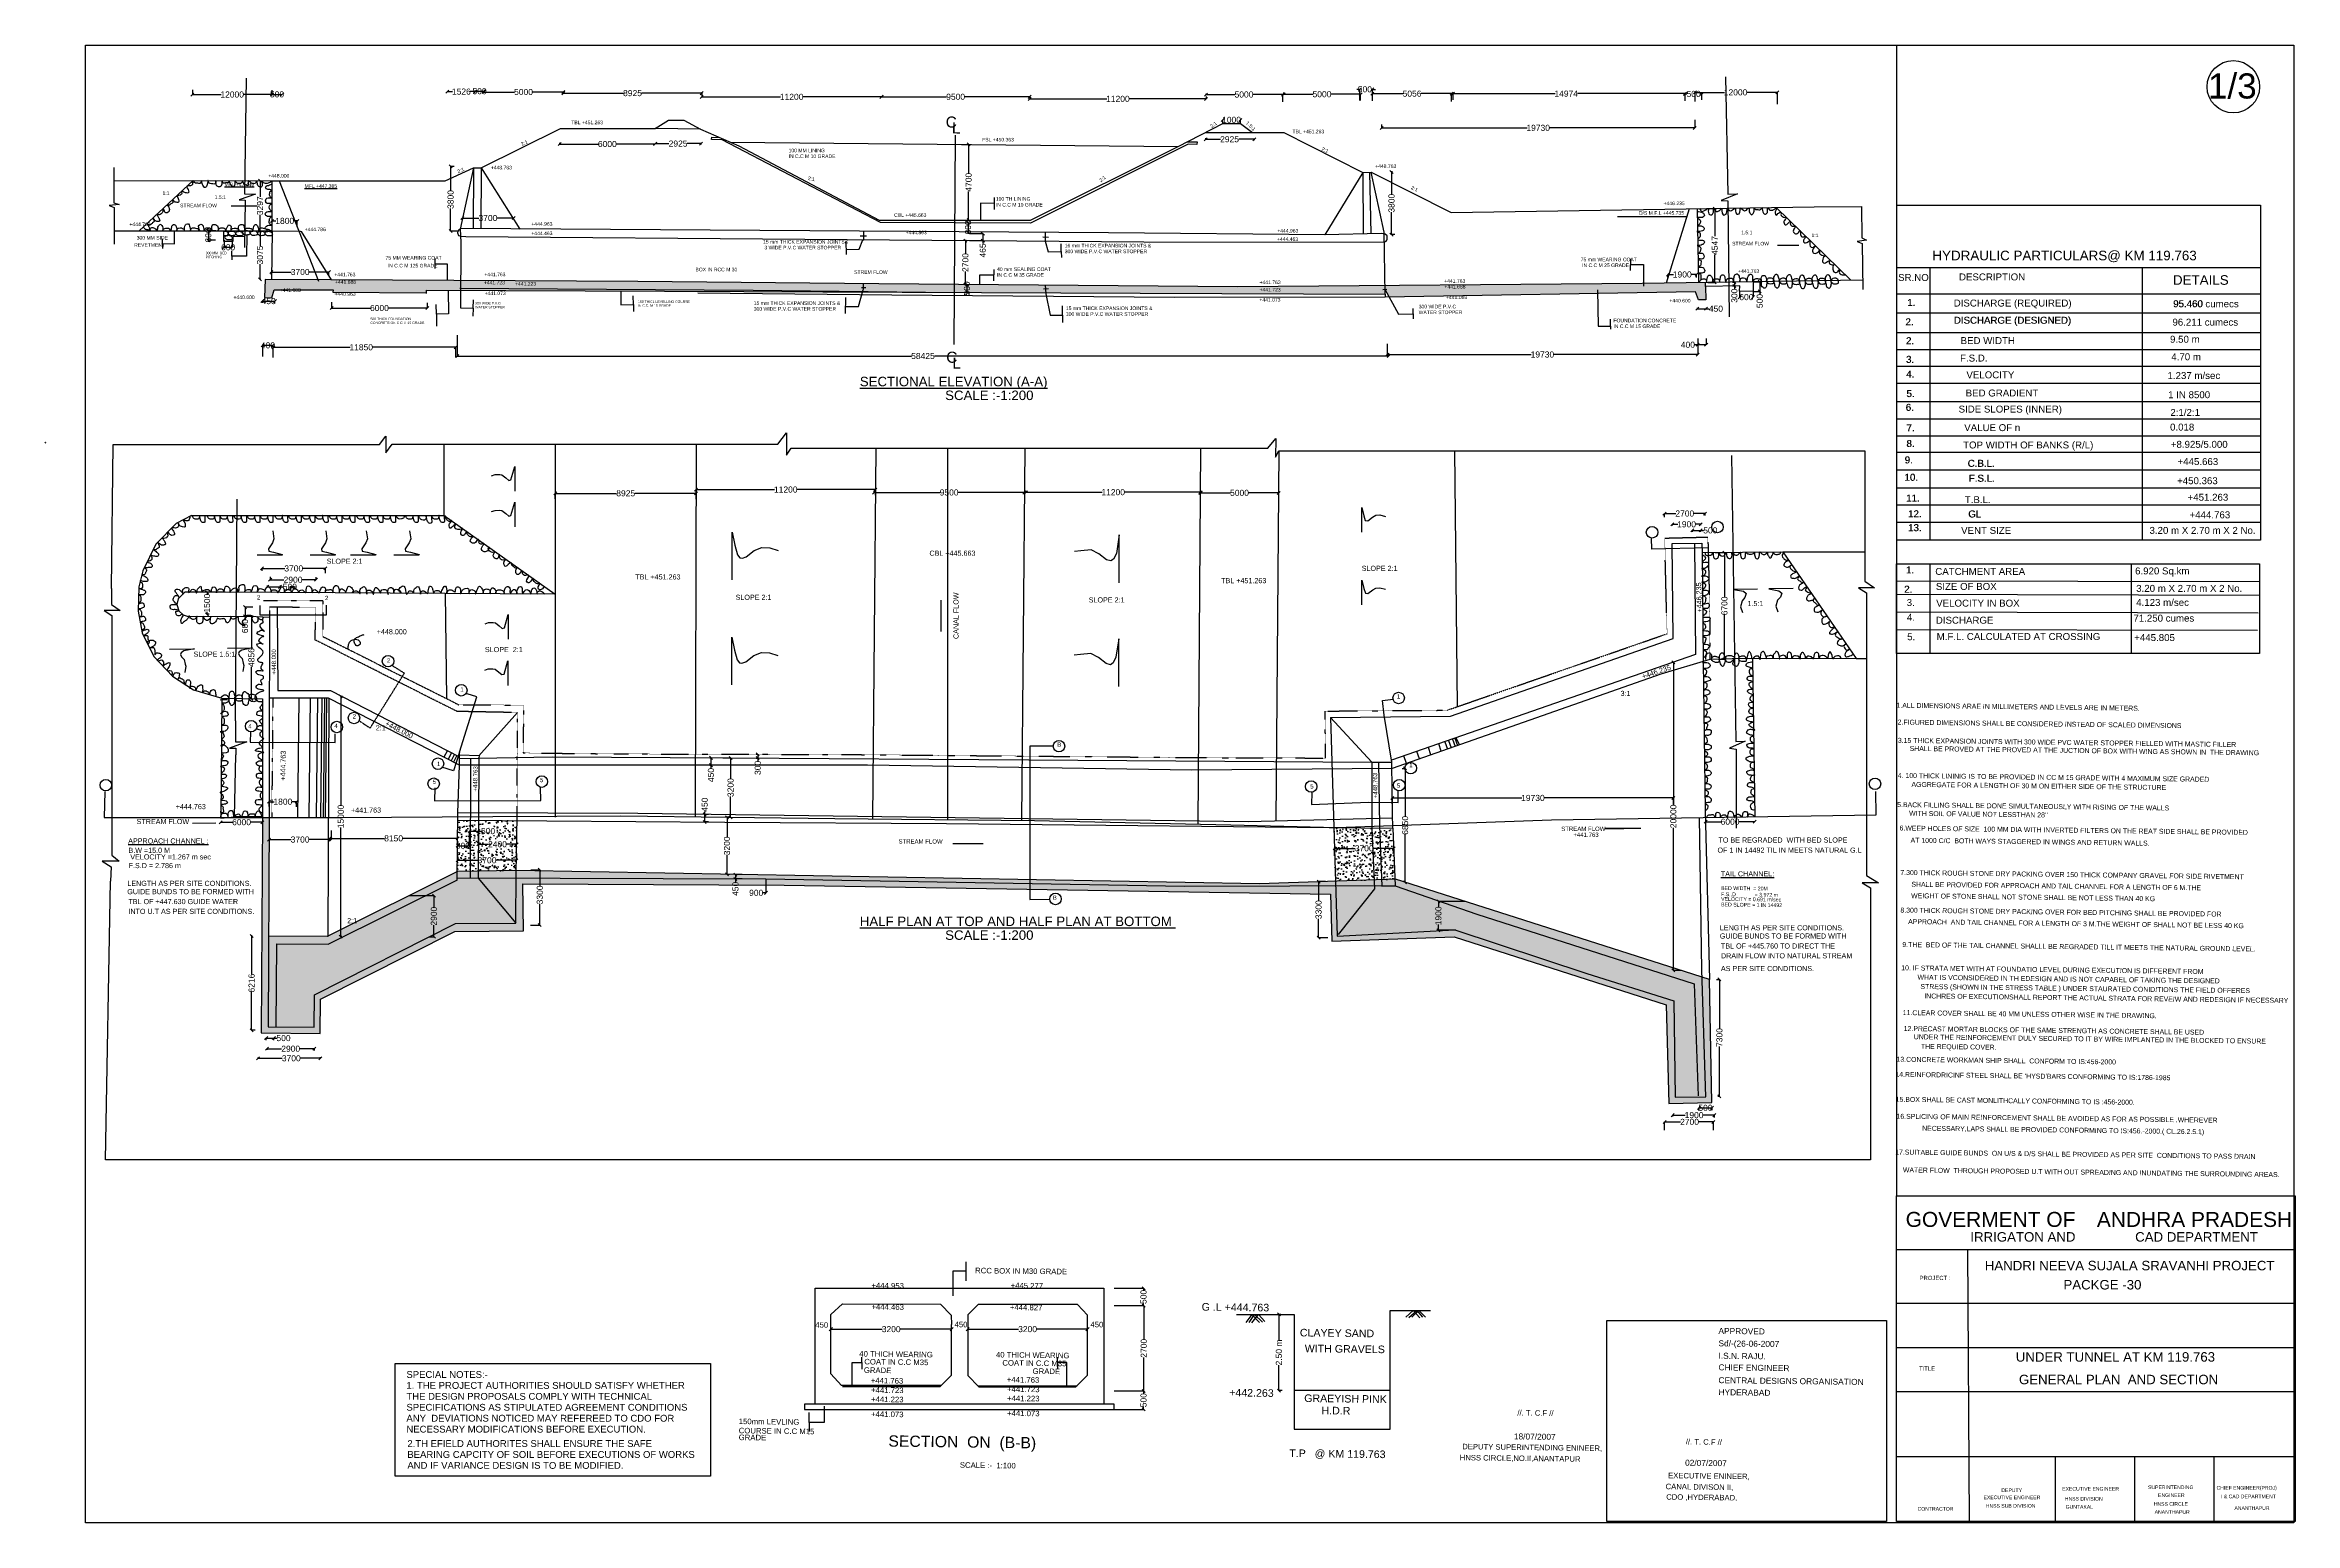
# Model space of a CAD drawing. Header units: inches. Extents: x -68883 to 79575, y 52 to 198306.
# Drawn here: x -68883 to 79575, y 100803 to 198306 of the extents above; entities outside this region: 1.
import ezdxf

# ---------------------------------------------------------------- set-up
doc = ezdxf.new("R2010")
doc.units = ezdxf.units.IN
doc.header["$MEASUREMENT"] = 0
doc.linetypes.add('DASHDOT', pattern=[1, 0.5, -0.25, 0, -0.25])
doc.layers.add('DRAWING', color=7, linetype='Continuous')
doc.layers.add('TEXT', color=7, linetype='Continuous')
doc.styles.get("Standard").update_dxf_attribs({"font": 'arial.ttf'})
doc.dimstyles.new('ST200', dxfattribs={"dimtxt": 400, "dimasz": 200, "dimexe": 0.18, "dimexo": 0.0625, "dimgap": 0.09, "dimtad": 0, "dimdec": 0, "dimzin": 0, "dimdsep": 46, "dimtxsty": 'Standard', "dimblk": 'OBLIQUE', "dimcen": 0.09, "dimadec": 0, "dimazin": 0, "dimtfac": 1, "dimtdec": 0, "dimtofl": 0, "dimtmove": 0, "dimatfit": 3, "dimfxl": 1, "dimtolj": 1, "dimtzin": 0, "dimarcsym": 0})
doc.dimstyles.get("Standard").update_dxf_attribs({"dimtxt": 0.18, "dimasz": 0.18, "dimexe": 0.18, "dimexo": 0.0625, "dimgap": 0.09, "dimtad": 0, "dimtih": 1, "dimtoh": 1, "dimdec": 4, "dimzin": 0, "dimdsep": 46, "dimtxsty": 'Standard', "dimblk": 'OBLIQUE', "dimcen": 0.09, "dimadec": 0, "dimazin": 0, "dimtfac": 1, "dimtdec": 4, "dimtofl": 0, "dimtmove": 0, "dimatfit": 3, "dimldrblk": 'OBLIQUE', "dimfxl": 1, "dimtolj": 1, "dimtzin": 0, "dimarcsym": 0})
pattern_1 = [(50, (-68969.77582, 172008.4933), (0.3586301, -0.03137607), [0.0375, -0.4125]), (355, (-68969.77582, 172008.4933), (-0.0693757, 0.3760961), [0.03, -0.33]), (100.45144, (-68969.74594, 172008.4907), (0.2892544, 0.34472), [0.0318701, -0.3505711]), (46.1842, (-68969.77582, 172008.5933), (0.5336207, -0.0827596), [0.05625, -0.61875]), (96.63564, (-68969.73136, 172008.5864), (0.467331, 0.4870593), [0.0478052, -0.5258569]), (351.18416, (-68969.7758, 172008.5933), (0.467331, 0.4870593), [0.045, -0.495]), (21, (-68969.72582, 172008.5683), (0.2984535, -0.20130945), [0.0375, -0.4125]), (326, (-68969.72582, 172008.5683), (0.1216577, 0.362575), [0.03, -0.33]), (71.45144, (-68969.70095, 172008.55153), (0.4201112, 0.1612656), [0.0318701, -0.3505711]), (37.5, (-68969.77582, 172008.4933), (0.00607993, 0.16644693), [0, -0.326, 0, -0.335, 0, -0.33125]), (7.5, (-68969.77582, 172008.4933), (0.13153477, 0.19720586), [0, -0.191, 0, -0.3185, 0, -0.12625]), (327.5, (-68969.88732, 172008.4933), (0.26691122, -0.01127744), [0, -0.125, 0, -0.39, 0, -0.5175]), (317.5, (-68969.93732, 172008.4933), (0.2915931, 0.0500525), [0, -0.1625, 0, -0.259, 0, -0.3675])]
pattern_2 = [(0, (-68969.77582, 172008.4933), (0, 0.21650635), [0.125, -0.25]), (120, (-68969.77582, 172008.4933), (-0.1875, -0.10825318), [0.125, -0.25]), (60, (-68969.65082, 172008.4933), (-0.1875, 0.10825318), [0.125, -0.25])]
pattern_3 = [(0, (-68969.77582, 172008.4933), (0.1875, 0.108253175), [0.125, -0.25]), (120, (-68969.77582, 172008.4933), (-0.1875, 0.108253175), [0.125, -0.25]), (60, (-68969.77582, 172008.4933), (4e-17, 0.21650635), [-0.25, 0.125])]
pattern_4 = [(50, (0, 0), (717.2602, -62.7521), [75, -825]), (355, (0, 0), (-138.7513, 752.192), [60, -660]), (100.45144, (59.8, -5.2), (578.5088, 689.44), [63.7402, -701.142]), (46.1842, (0, 200), (1067.2413, -165.5193), [112.5, -1237.5]), (96.6356, (88.9, 186.2), (934.662, 974.1186), [95.61, -1051.714]), (351.1842, (0, 200), (934.662, 974.1186), [90, -990]), (21, (100, 150), (596.907, -402.619), [75, -825]), (326, (100, 150), (243.3153, 725.15), [60, -660]), (71.45144, (149.74, 116.45), (840.2224, 322.531), [63.7402, -701.142]), (37.5, (0, 0), (12.15986, 332.89385), [0, -652, 0, -670, 0, -662.5]), (7.5, (0, 0), (263.0695, 394.4117), [0, -382, 0, -637, 0, -252.5]), (327.5, (-223, 0), (533.82244, -22.55487), [0, -250, 0, -780, 0, -1035]), (317.5, (-323, 0), (583.1862, 100.105), [0, -325, 0, -518, 0, -735])]
pattern_5 = [(50, (0, 0), (358.6301, -31.37607), [37.5, -412.5]), (355, (0, 0), (-69.3757, 376.0961), [30, -330]), (100.4514, (29.9, -2.6), (289.2547, 344.7198), [31.8701, -350.57106]), (46.1842, (0, 100), (533.6205, -82.7595), [56.25, -618.75]), (96.6356, (44.47, 93.1), (467.3314, 487.059), [47.8051, -525.8565]), (351.1842, (0, 100), (467.331, 487.0593), [45, -495]), (21, (50, 75), (298.45353, -201.30945), [37.5, -412.5]), (326, (50, 75), (121.6577, 362.575), [30, -330]), (71.4514, (74.87, 58.22), (420.1113, 161.26525), [31.8701, -350.57106]), (37.5, (0, 0), (6.07993, 166.44693), [0, -326, 0, -335, 0, -331.25]), (7.5, (0, 0), (131.53477, 197.20586), [0, -191, 0, -318.5, 0, -126.25]), (327.5, (-111.5, 0), (266.91122, -11.27744), [0, -125, 0, -390, 0, -517.5]), (317.5, (-161.5, 0), (291.59308, 50.0525), [0, -162.5, 0, -259, 0, -367.5])]

# ---------------------------------------------------------------- blocks, each defined once
blk = doc.blocks.new('_Oblique')
at = {"color": 0, "linetype": 'ByBlock', "lineweight": -2}
blk.add_line((-0.5, -0.5), (0.5, 0.5), dxfattribs=at)
blk = doc.blocks.new('*D73')
at = {"layer": 'Defpoints', "color": 0, "transparency": 16777216}
for p in [(-68879, 172078), (-68877, 172078), (-68877, 172078)]:
    blk.add_point(p, dxfattribs=at)
at = {"layer": 'DRAWING', "color": 0, "lineweight": -2, "transparency": 16777216}
for p, q in [((-68879, 172078), (-68879, 172078)), ((-68879, 172078), (-68878, 172078)), ((-68877, 172078), (-68878, 172078)), ((-68877, 172078), (-68877, 172078))]:
    blk.add_line(p, q, dxfattribs=at)
at = {"layer": 'DRAWING', "color": 0, "lineweight": -2, "transparency": 16777216, "xscale": 0.18, "yscale": 0.18, "zscale": 0.18, "rotation": 180}
blk.add_blockref('_Oblique', (-68879, 172078), dxfattribs=at)
at = {"layer": 'DRAWING', "color": 0, "lineweight": -2, "transparency": 16777216, "xscale": 0.18, "yscale": 0.18, "zscale": 0.18}
blk.add_blockref('_Oblique', (-68877, 172078), dxfattribs=at)
at = {"layer": 'DRAWING', "color": 0, "transparency": 16777216, "insert": (-68878, 172078), "char_height": 0.18, "attachment_point": 5}
blk.add_mtext('\\A1;3300', dxfattribs=at)
blk = doc.blocks.new('*D74')
at = {"layer": 'Defpoints', "color": 0, "transparency": 16777216}
for p in [(-68879, 172078), (-68878, 172078), (-68878, 172078)]:
    blk.add_point(p, dxfattribs=at)
at = {"layer": 'DRAWING', "color": 0, "lineweight": -2, "transparency": 16777216}
for p, q in [((-68879, 172078), (-68878, 172078)), ((-68879, 172077), (-68879, 172077)), ((-68878, 172078), (-68878, 172078)), ((-68878, 172077), (-68878, 172077))]:
    blk.add_line(p, q, dxfattribs=at)
at = {"layer": 'DRAWING', "color": 0, "lineweight": -2, "transparency": 16777216, "xscale": 0.18, "yscale": 0.18, "zscale": 0.18, "rotation": 180}
blk.add_blockref('_Oblique', (-68879, 172078), dxfattribs=at)
at = {"layer": 'DRAWING', "color": 0, "lineweight": -2, "transparency": 16777216, "xscale": 0.18, "yscale": 0.18, "zscale": 0.18}
blk.add_blockref('_Oblique', (-68878, 172078), dxfattribs=at)
at = {"layer": 'DRAWING', "color": 0, "transparency": 16777216, "insert": (-68878, 172078), "char_height": 0.18, "attachment_point": 5}
blk.add_mtext('\\A1;3500', dxfattribs=at)
blk = doc.blocks.new('*D75')
at = {"layer": 'Defpoints', "color": 0, "transparency": 16777216}
for p in [(-68868, 172078), (-68864, 172078), (-68864, 172078)]:
    blk.add_point(p, dxfattribs=at)
at = {"layer": 'DRAWING', "color": 0, "lineweight": -2, "transparency": 16777216}
for p, q in [((-68868, 172078), (-68868, 172078)), ((-68868, 172078), (-68866, 172078)), ((-68864, 172078), (-68866, 172078)), ((-68864, 172078), (-68864, 172078))]:
    blk.add_line(p, q, dxfattribs=at)
at = {"layer": 'DRAWING', "color": 0, "lineweight": -2, "transparency": 16777216, "xscale": 0.18, "yscale": 0.18, "zscale": 0.18, "rotation": 180}
blk.add_blockref('_Oblique', (-68868, 172078), dxfattribs=at)
at = {"layer": 'DRAWING', "color": 0, "lineweight": -2, "transparency": 16777216, "xscale": 0.18, "yscale": 0.18, "zscale": 0.18}
blk.add_blockref('_Oblique', (-68864, 172078), dxfattribs=at)
at = {"layer": 'DRAWING', "color": 0, "transparency": 16777216, "insert": (-68866, 172078), "char_height": 0.18, "attachment_point": 5}
blk.add_mtext('\\A1;8400', dxfattribs=at)
blk = doc.blocks.new('*D72')
at = {"layer": 'Defpoints', "color": 0, "transparency": 16777216}
for p in [(-68872, 172073), (-68872, 172072), (-68872, 172072)]:
    blk.add_point(p, dxfattribs=at)
at = {"layer": 'DRAWING', "color": 0, "lineweight": -2, "transparency": 16777216}
for p, q in [((-68872, 172073), (-68871, 172073)), ((-68872, 172073), (-68872, 172073)), ((-68872, 172072), (-68871, 172072)), ((-68872, 172072), (-68872, 172072))]:
    blk.add_line(p, q, dxfattribs=at)
at = {"layer": 'DRAWING', "color": 0, "lineweight": -2, "transparency": 16777216, "xscale": 0.18, "yscale": 0.18, "zscale": 0.18}
for p, rotation in [((-68872, 172073), 90), ((-68872, 172072), 270)]:
    blk.add_blockref('_Oblique', p, dxfattribs=dict(at, rotation=rotation))
at = {"layer": 'DRAWING', "color": 0, "transparency": 16777216, "insert": (-68872, 172072), "char_height": 0.18, "attachment_point": 5}
blk.add_mtext('\\A1;3000', dxfattribs=at)
blk = doc.blocks.new('*D64')
at = {"layer": 'Defpoints', "color": 0, "transparency": 16777216}
for p in [(-68879, 172063), (-68878, 172063), (-68878, 172063)]:
    blk.add_point(p, dxfattribs=at)
at = {"layer": 'DRAWING', "color": 0, "lineweight": -2, "transparency": 16777216}
for p, q in [((-68879, 172063), (-68879, 172063)), ((-68879, 172063), (-68878, 172063)), ((-68878, 172063), (-68878, 172063))]:
    blk.add_line(p, q, dxfattribs=at)
at = {"layer": 'DRAWING', "color": 0, "lineweight": -2, "transparency": 16777216, "xscale": 0.18, "yscale": 0.18, "zscale": 0.18, "rotation": 180}
blk.add_blockref('_Oblique', (-68879, 172063), dxfattribs=at)
at = {"layer": 'DRAWING', "color": 0, "lineweight": -2, "transparency": 16777216, "xscale": 0.18, "yscale": 0.18, "zscale": 0.18}
blk.add_blockref('_Oblique', (-68878, 172063), dxfattribs=at)
at = {"layer": 'DRAWING', "color": 0, "transparency": 16777216, "insert": (-68879, 172063), "char_height": 0.18, "attachment_point": 5}
blk.add_mtext('\\A1;500', dxfattribs=at)
blk = doc.blocks.new('*D65')
at = {"layer": 'Defpoints', "color": 0, "transparency": 16777216}
for p in [(-68879, 172063), (-68878, 172063), (-68878, 172063)]:
    blk.add_point(p, dxfattribs=at)
at = {"layer": 'DRAWING', "color": 0, "lineweight": -2, "transparency": 16777216}
for p, q in [((-68879, 172063), (-68879, 172063)), ((-68879, 172063), (-68878, 172063)), ((-68878, 172063), (-68878, 172063)), ((-68878, 172063), (-68878, 172063))]:
    blk.add_line(p, q, dxfattribs=at)
at = {"layer": 'DRAWING', "color": 0, "lineweight": -2, "transparency": 16777216, "xscale": 0.18, "yscale": 0.18, "zscale": 0.18, "rotation": 180}
blk.add_blockref('_Oblique', (-68879, 172063), dxfattribs=at)
at = {"layer": 'DRAWING', "color": 0, "lineweight": -2, "transparency": 16777216, "xscale": 0.18, "yscale": 0.18, "zscale": 0.18}
blk.add_blockref('_Oblique', (-68878, 172063), dxfattribs=at)
at = {"layer": 'DRAWING', "color": 0, "transparency": 16777216, "insert": (-68878, 172063), "char_height": 0.18, "attachment_point": 5}
blk.add_mtext('\\A1;2500', dxfattribs=at)
blk = doc.blocks.new('*D66')
at = {"layer": 'Defpoints', "color": 0, "transparency": 16777216}
for p in [(-68879, 172063), (-68877, 172063), (-68877, 172063)]:
    blk.add_point(p, dxfattribs=at)
at = {"layer": 'DRAWING', "color": 0, "lineweight": -2, "transparency": 16777216}
for p, q in [((-68879, 172063), (-68879, 172063)), ((-68879, 172063), (-68878, 172063)), ((-68877, 172063), (-68878, 172063)), ((-68877, 172063), (-68877, 172063))]:
    blk.add_line(p, q, dxfattribs=at)
at = {"layer": 'DRAWING', "color": 0, "lineweight": -2, "transparency": 16777216, "xscale": 0.18, "yscale": 0.18, "zscale": 0.18, "rotation": 180}
blk.add_blockref('_Oblique', (-68879, 172063), dxfattribs=at)
at = {"layer": 'DRAWING', "color": 0, "lineweight": -2, "transparency": 16777216, "xscale": 0.18, "yscale": 0.18, "zscale": 0.18}
blk.add_blockref('_Oblique', (-68877, 172063), dxfattribs=at)
at = {"layer": 'DRAWING', "color": 0, "transparency": 16777216, "insert": (-68878, 172063), "char_height": 0.18, "attachment_point": 5}
blk.add_mtext('\\A1;3300', dxfattribs=at)
blk = doc.blocks.new('*D67')
at = {"layer": 'Defpoints', "color": 0, "transparency": 16777216}
for p in [(-68861, 172062), (-68861, 172061), (-68861, 172061)]:
    blk.add_point(p, dxfattribs=at)
at = {"layer": 'DRAWING', "color": 0, "lineweight": -2, "transparency": 16777216}
for p, q in [((-68861, 172062), (-68861, 172062)), ((-68861, 172062), (-68861, 172062)), ((-68861, 172061), (-68861, 172061)), ((-68861, 172061), (-68861, 172061))]:
    blk.add_line(p, q, dxfattribs=at)
at = {"layer": 'DRAWING', "color": 0, "lineweight": -2, "transparency": 16777216, "xscale": 0.18, "yscale": 0.18, "zscale": 0.18}
for p, rotation in [((-68861, 172062), 270), ((-68861, 172061), 90)]:
    blk.add_blockref('_Oblique', p, dxfattribs=dict(at, rotation=rotation))
at = {"layer": 'DRAWING', "color": 0, "transparency": 16777216, "insert": (-68861, 172062), "char_height": 0.18, "attachment_point": 5}
blk.add_mtext('\\A1;450', dxfattribs=at)
blk = doc.blocks.new('*D68')
at = {"layer": 'Defpoints', "color": 0, "transparency": 16777216}
for p in [(-68861, 172061), (-68861, 172060), (-68861, 172060)]:
    blk.add_point(p, dxfattribs=at)
at = {"layer": 'DRAWING', "color": 0, "lineweight": -2, "transparency": 16777216}
for p, q in [((-68861, 172061), (-68861, 172061)), ((-68861, 172061), (-68861, 172061)), ((-68861, 172060), (-68861, 172060)), ((-68861, 172060), (-68861, 172060))]:
    blk.add_line(p, q, dxfattribs=at)
at = {"layer": 'DRAWING', "color": 0, "lineweight": -2, "transparency": 16777216, "xscale": 0.18, "yscale": 0.18, "zscale": 0.18}
for p, rotation in [((-68861, 172061), 90), ((-68861, 172060), 270)]:
    blk.add_blockref('_Oblique', p, dxfattribs=dict(at, rotation=rotation))
at = {"layer": 'DRAWING', "color": 0, "transparency": 16777216, "insert": (-68861, 172061), "char_height": 0.18, "attachment_point": 5}
blk.add_mtext('\\A1;2300', dxfattribs=at)
blk = doc.blocks.new('*D69')
at = {"layer": 'Defpoints', "color": 0, "transparency": 16777216}
blk.add_point((-68845, 172063), dxfattribs=at)
blk.add_point((-68845, 172063), dxfattribs=at)
blk.add_point((-68845, 172063), dxfattribs=at)
at = {"layer": 'DRAWING', "color": 0, "lineweight": -2, "transparency": 16777216}
for p, q in [((-68845, 172064), (-68845, 172064)), ((-68845, 172064), (-68845, 172064)), ((-68845, 172063), (-68845, 172063))]:
    blk.add_line(p, q, dxfattribs=at)
at = {"layer": 'DRAWING', "color": 0, "lineweight": -2, "transparency": 16777216, "xscale": 0.18, "yscale": 0.18, "zscale": 0.18, "rotation": 180}
blk.add_blockref('_Oblique', (-68845, 172063), dxfattribs=at)
at = {"layer": 'DRAWING', "color": 0, "lineweight": -2, "transparency": 16777216, "xscale": 0.18, "yscale": 0.18, "zscale": 0.18}
blk.add_blockref('_Oblique', (-68845, 172063), dxfattribs=at)
at = {"layer": 'DRAWING', "color": 0, "transparency": 16777216, "insert": (-68845, 172063), "char_height": 0.18, "attachment_point": 5}
blk.add_mtext('\\A1;500', dxfattribs=at)
blk = doc.blocks.new('*D70')
at = {"layer": 'Defpoints', "color": 0, "transparency": 16777216}
for p in [(-68846, 172063), (-68845, 172063), (-68845, 172063)]:
    blk.add_point(p, dxfattribs=at)
at = {"layer": 'DRAWING', "color": 0, "lineweight": -2, "transparency": 16777216}
for p, q in [((-68846, 172063), (-68846, 172063)), ((-68846, 172063), (-68845, 172063)), ((-68845, 172063), (-68845, 172063)), ((-68845, 172063), (-68845, 172063))]:
    blk.add_line(p, q, dxfattribs=at)
at = {"layer": 'DRAWING', "color": 0, "lineweight": -2, "transparency": 16777216, "xscale": 0.18, "yscale": 0.18, "zscale": 0.18, "rotation": 180}
blk.add_blockref('_Oblique', (-68846, 172063), dxfattribs=at)
at = {"layer": 'DRAWING', "color": 0, "lineweight": -2, "transparency": 16777216, "xscale": 0.18, "yscale": 0.18, "zscale": 0.18}
blk.add_blockref('_Oblique', (-68845, 172063), dxfattribs=at)
at = {"layer": 'DRAWING', "color": 0, "transparency": 16777216, "insert": (-68845, 172063), "char_height": 0.18, "attachment_point": 5}
blk.add_mtext('\\A1;1800', dxfattribs=at)
blk = doc.blocks.new('*D71')
at = {"layer": 'Defpoints', "color": 0, "transparency": 16777216}
for p in [(-68846, 172063), (-68846, 172063), (-68845, 172063)]:
    blk.add_point(p, dxfattribs=at)
at = {"layer": 'DRAWING', "color": 0, "lineweight": -2, "transparency": 16777216}
for p, q in [((-68846, 172063), (-68846, 172063)), ((-68846, 172063), (-68846, 172063)), ((-68845, 172063), (-68845, 172063)), ((-68845, 172063), (-68845, 172063))]:
    blk.add_line(p, q, dxfattribs=at)
at = {"layer": 'DRAWING', "color": 0, "lineweight": -2, "transparency": 16777216, "xscale": 0.18, "yscale": 0.18, "zscale": 0.18, "rotation": 180}
blk.add_blockref('_Oblique', (-68846, 172063), dxfattribs=at)
at = {"layer": 'DRAWING', "color": 0, "lineweight": -2, "transparency": 16777216, "xscale": 0.18, "yscale": 0.18, "zscale": 0.18}
blk.add_blockref('_Oblique', (-68845, 172063), dxfattribs=at)
at = {"layer": 'DRAWING', "color": 0, "transparency": 16777216, "insert": (-68845, 172063), "char_height": 0.18, "attachment_point": 5}
blk.add_mtext('\\A1;2600', dxfattribs=at)
blk = doc.blocks.new('*D92')
at = {"layer": 'Defpoints', "color": 0, "transparency": 16777216}
for p in [(-59157, 195352), (-53907, 195334), (-53907, 195038)]:
    blk.add_point(p, dxfattribs=at)
at = {"layer": 'DRAWING', "color": 0, "lineweight": -2, "transparency": 16777216}
for p, q in [((-59157, 195352), (-59157, 195038)), ((-59157, 195038), (-57265, 195038)), ((-53907, 195038), (-55799, 195038)), ((-53907, 195334), (-53907, 195038))]:
    blk.add_line(p, q, dxfattribs=at)
at = {"layer": 'DRAWING', "color": 0, "lineweight": -2, "transparency": 16777216, "xscale": 200, "yscale": 200, "zscale": 200, "rotation": 180}
blk.add_blockref('_Oblique', (-59157, 195038), dxfattribs=at)
at = {"layer": 'DRAWING', "color": 0, "lineweight": -2, "transparency": 16777216, "xscale": 200, "yscale": 200, "zscale": 200}
blk.add_blockref('_Oblique', (-53907, 195038), dxfattribs=at)
at = {"layer": 'DRAWING', "color": 0, "transparency": 16777216, "insert": (-56532, 195038), "char_height": 400, "attachment_point": 5}
blk.add_mtext('\\A1;12000', dxfattribs=at)
blk = doc.blocks.new('*D93')
at = {"layer": 'Defpoints', "color": 0, "transparency": 16777216}
for p in [(-53907, 195038), (-53235, 195047), (-53235, 195038)]:
    blk.add_point(p, dxfattribs=at)
at = {"layer": 'DRAWING', "color": 0, "lineweight": -2, "transparency": 16777216}
for p, q in [((-53907, 195038), (-53907, 195047)), ((-53907, 195047), (-53235, 195047)), ((-53235, 195038), (-53235, 195047))]:
    blk.add_line(p, q, dxfattribs=at)
at = {"layer": 'DRAWING', "color": 0, "lineweight": -2, "transparency": 16777216, "xscale": 200, "yscale": 200, "zscale": 200, "rotation": 180}
blk.add_blockref('_Oblique', (-53907, 195047), dxfattribs=at)
at = {"layer": 'DRAWING', "color": 0, "lineweight": -2, "transparency": 16777216, "xscale": 200, "yscale": 200, "zscale": 200}
blk.add_blockref('_Oblique', (-53235, 195047), dxfattribs=at)
at = {"layer": 'DRAWING', "color": 0, "transparency": 16777216, "insert": (-53571, 195047), "char_height": 400, "attachment_point": 5}
blk.add_mtext('\\A1;500', dxfattribs=at)
blk = doc.blocks.new('*D94')
at = {"layer": 'Defpoints', "color": 0, "transparency": 16777216}
for p in [(-42335, 195244), (-40487, 195231), (-40487, 195195)]:
    blk.add_point(p, dxfattribs=at)
at = {"layer": 'DRAWING', "color": 0, "lineweight": -2, "transparency": 16777216}
for p, q in [((-42335, 195244), (-42335, 195231)), ((-42335, 195231), (-41989, 195231)), ((-40487, 195231), (-40833, 195231)), ((-40487, 195195), (-40487, 195232))]:
    blk.add_line(p, q, dxfattribs=at)
at = {"layer": 'DRAWING', "color": 0, "lineweight": -2, "transparency": 16777216, "xscale": 200, "yscale": 200, "zscale": 200, "rotation": 180}
blk.add_blockref('_Oblique', (-42335, 195231), dxfattribs=at)
at = {"layer": 'DRAWING', "color": 0, "lineweight": -2, "transparency": 16777216, "xscale": 200, "yscale": 200, "zscale": 200}
blk.add_blockref('_Oblique', (-40487, 195231), dxfattribs=at)
at = {"layer": 'DRAWING', "color": 0, "transparency": 16777216, "insert": (-41411, 195231), "char_height": 400, "attachment_point": 5}
blk.add_mtext('\\A1;1526', dxfattribs=at)
blk = doc.blocks.new('*D95')
at = {"layer": 'Defpoints', "color": 0, "transparency": 16777216}
for p in [(-40487, 195195), (-39933, 195256), (-39933, 195244)]:
    blk.add_point(p, dxfattribs=at)
at = {"layer": 'DRAWING', "color": 0, "lineweight": -2, "transparency": 16777216}
for p, q in [((-40487, 195195), (-40487, 195256)), ((-40487, 195256), (-39933, 195256)), ((-39933, 195244), (-39933, 195256))]:
    blk.add_line(p, q, dxfattribs=at)
at = {"layer": 'DRAWING', "color": 0, "lineweight": -2, "transparency": 16777216, "xscale": 200, "yscale": 200, "zscale": 200, "rotation": 180}
blk.add_blockref('_Oblique', (-40487, 195256), dxfattribs=at)
at = {"layer": 'DRAWING', "color": 0, "lineweight": -2, "transparency": 16777216, "xscale": 200, "yscale": 200, "zscale": 200}
blk.add_blockref('_Oblique', (-39933, 195256), dxfattribs=at)
at = {"layer": 'DRAWING', "color": 0, "transparency": 16777216, "insert": (-40210, 195256), "char_height": 400, "attachment_point": 5}
blk.add_mtext('\\A1;500', dxfattribs=at)
blk = doc.blocks.new('*D96')
at = {"layer": 'Defpoints', "color": 0, "transparency": 16777216}
for p in [(-39933, 195244), (-34685, 195203), (-34685, 195203)]:
    blk.add_point(p, dxfattribs=at)
at = {"layer": 'DRAWING', "color": 0, "lineweight": -2, "transparency": 16777216}
for p, q in [((-39933, 195244), (-39933, 195203)), ((-39933, 195203), (-37906, 195203)), ((-34685, 195203), (-36712, 195203)), ((-34685, 195203), (-34685, 195203))]:
    blk.add_line(p, q, dxfattribs=at)
at = {"layer": 'DRAWING', "color": 0, "lineweight": -2, "transparency": 16777216, "xscale": 200, "yscale": 200, "zscale": 200, "rotation": 180}
blk.add_blockref('_Oblique', (-39933, 195203), dxfattribs=at)
at = {"layer": 'DRAWING', "color": 0, "lineweight": -2, "transparency": 16777216, "xscale": 200, "yscale": 200, "zscale": 200}
blk.add_blockref('_Oblique', (-34685, 195203), dxfattribs=at)
at = {"layer": 'DRAWING', "color": 0, "transparency": 16777216, "insert": (-37309, 195203), "char_height": 400, "attachment_point": 5}
blk.add_mtext('\\A1;5000', dxfattribs=at)
blk = doc.blocks.new('*D97')
at = {"layer": 'Defpoints', "color": 0, "transparency": 16777216}
for p in [(-34685, 195203), (-25549, 195187), (-25549, 195129)]:
    blk.add_point(p, dxfattribs=at)
at = {"layer": 'DRAWING', "color": 0, "lineweight": -2, "transparency": 16777216}
for p, q in [((-34685, 195203), (-34685, 195129)), ((-34685, 195129), (-30716, 195129)), ((-25549, 195129), (-29518, 195129)), ((-25549, 195186), (-25549, 195129))]:
    blk.add_line(p, q, dxfattribs=at)
at = {"layer": 'DRAWING', "color": 0, "lineweight": -2, "transparency": 16777216, "xscale": 200, "yscale": 200, "zscale": 200, "rotation": 180}
blk.add_blockref('_Oblique', (-34685, 195129), dxfattribs=at)
at = {"layer": 'DRAWING', "color": 0, "lineweight": -2, "transparency": 16777216, "xscale": 200, "yscale": 200, "zscale": 200}
blk.add_blockref('_Oblique', (-25549, 195129), dxfattribs=at)
at = {"layer": 'DRAWING', "color": 0, "transparency": 16777216, "insert": (-30117, 195129), "char_height": 400, "attachment_point": 5}
blk.add_mtext('\\A1;8925', dxfattribs=at)
blk = doc.blocks.new('*D98')
at = {"layer": 'Defpoints', "color": 0, "transparency": 16777216}
for p in [(-25549, 195129), (-13689, 194905), (-13689, 194883)]:
    blk.add_point(p, dxfattribs=at)
at = {"layer": 'DRAWING', "color": 0, "lineweight": -2, "transparency": 16777216}
for p, q in [((-25549, 195129), (-25549, 194883)), ((-25549, 194883), (-20352, 194883)), ((-13689, 194883), (-18886, 194883)), ((-13689, 194905), (-13689, 194883))]:
    blk.add_line(p, q, dxfattribs=at)
at = {"layer": 'DRAWING', "color": 0, "lineweight": -2, "transparency": 16777216, "xscale": 200, "yscale": 200, "zscale": 200, "rotation": 180}
blk.add_blockref('_Oblique', (-25549, 194883), dxfattribs=at)
at = {"layer": 'DRAWING', "color": 0, "lineweight": -2, "transparency": 16777216, "xscale": 200, "yscale": 200, "zscale": 200}
blk.add_blockref('_Oblique', (-13689, 194883), dxfattribs=at)
at = {"layer": 'DRAWING', "color": 0, "transparency": 16777216, "insert": (-19619, 194883), "char_height": 400, "attachment_point": 5}
blk.add_mtext('\\A1;11200', dxfattribs=at)
blk = doc.blocks.new('*D99')
at = {"layer": 'Defpoints', "color": 0, "transparency": 16777216}
for p in [(-13689, 194883), (-3907, 194886), (-3907, 194886)]:
    blk.add_point(p, dxfattribs=at)
at = {"layer": 'DRAWING', "color": 0, "lineweight": -2, "transparency": 16777216}
for p, q in [((-13689, 194883), (-13689, 194886)), ((-13689, 194886), (-9394, 194886)), ((-3907, 194886), (-8201, 194886)), ((-3907, 194886), (-3907, 194886))]:
    blk.add_line(p, q, dxfattribs=at)
at = {"layer": 'DRAWING', "color": 0, "lineweight": -2, "transparency": 16777216, "xscale": 200, "yscale": 200, "zscale": 200, "rotation": 180}
blk.add_blockref('_Oblique', (-13689, 194886), dxfattribs=at)
at = {"layer": 'DRAWING', "color": 0, "lineweight": -2, "transparency": 16777216, "xscale": 200, "yscale": 200, "zscale": 200}
blk.add_blockref('_Oblique', (-3907, 194886), dxfattribs=at)
at = {"layer": 'DRAWING', "color": 0, "transparency": 16777216, "insert": (-8798, 194886), "char_height": 400, "attachment_point": 5}
blk.add_mtext('\\A1;9500', dxfattribs=at)
blk = doc.blocks.new('*D100')
at = {"layer": 'Defpoints', "color": 0, "transparency": 16777216}
for p in [(-3907, 194886), (7724, 194918), (7724, 194751)]:
    blk.add_point(p, dxfattribs=at)
at = {"layer": 'DRAWING', "color": 0, "lineweight": -2, "transparency": 16777216}
for p, q in [((-3907, 194886), (-3907, 194751)), ((-3907, 194751), (1175, 194751)), ((7724, 194751), (2642, 194751)), ((7724, 194918), (7724, 194751))]:
    blk.add_line(p, q, dxfattribs=at)
at = {"layer": 'DRAWING', "color": 0, "lineweight": -2, "transparency": 16777216, "xscale": 200, "yscale": 200, "zscale": 200, "rotation": 180}
blk.add_blockref('_Oblique', (-3907, 194751), dxfattribs=at)
at = {"layer": 'DRAWING', "color": 0, "lineweight": -2, "transparency": 16777216, "xscale": 200, "yscale": 200, "zscale": 200}
blk.add_blockref('_Oblique', (7724, 194751), dxfattribs=at)
at = {"layer": 'DRAWING', "color": 0, "transparency": 16777216, "insert": (1909, 194751), "char_height": 400, "attachment_point": 5}
blk.add_mtext('\\A1;11200', dxfattribs=at)
blk = doc.blocks.new('*D101')
at = {"layer": 'Defpoints', "color": 0, "transparency": 16777216}
for p in [(17878, 194652), (18703, 195381), (18703, 194629)]:
    blk.add_point(p, dxfattribs=at)
at = {"layer": 'DRAWING', "color": 0, "lineweight": -2, "transparency": 16777216}
for p, q in [((17878, 195381), (17678, 195381)), ((17878, 194652), (17878, 195381)), ((18703, 194629), (18703, 195381)), ((18703, 195381), (18903, 195381))]:
    blk.add_line(p, q, dxfattribs=at)
at = {"layer": 'DRAWING', "color": 0, "lineweight": -2, "transparency": 16777216, "xscale": 200, "yscale": 200, "zscale": 200}
blk.add_blockref('_Oblique', (17878, 195381), dxfattribs=at)
at = {"layer": 'DRAWING', "color": 0, "lineweight": -2, "transparency": 16777216, "xscale": 200, "yscale": 200, "zscale": 200, "rotation": 180}
blk.add_blockref('_Oblique', (18703, 195381), dxfattribs=at)
at = {"layer": 'DRAWING', "color": 0, "transparency": 16777216, "insert": (18206, 195381), "char_height": 400, "attachment_point": 5}
blk.add_mtext('\\A1;500', dxfattribs=at)
blk = doc.blocks.new('*D102')
at = {"layer": 'Defpoints', "color": 0, "transparency": 16777216}
for p in [(18703, 194675), (23922, 195096), (23922, 194578)]:
    blk.add_point(p, dxfattribs=at)
at = {"layer": 'DRAWING', "color": 0, "lineweight": -2, "transparency": 16777216}
for p, q in [((18703, 194675), (18703, 195096)), ((18703, 195096), (20721, 195096)), ((23922, 195096), (21916, 195096)), ((23922, 194578), (23922, 195096))]:
    blk.add_line(p, q, dxfattribs=at)
at = {"layer": 'DRAWING', "color": 0, "lineweight": -2, "transparency": 16777216, "xscale": 200, "yscale": 200, "zscale": 200, "rotation": 180}
blk.add_blockref('_Oblique', (18703, 195096), dxfattribs=at)
at = {"layer": 'DRAWING', "color": 0, "lineweight": -2, "transparency": 16777216, "xscale": 200, "yscale": 200, "zscale": 200}
blk.add_blockref('_Oblique', (23922, 195096), dxfattribs=at)
at = {"layer": 'DRAWING', "color": 0, "transparency": 16777216, "insert": (21318, 195096), "char_height": 400, "attachment_point": 5}
blk.add_mtext('\\A1;5056', dxfattribs=at)
blk = doc.blocks.new('*D103')
at = {"layer": 'Defpoints', "color": 0, "transparency": 16777216}
for p in [(24022, 194678), (39331, 195096), (39331, 194652)]:
    blk.add_point(p, dxfattribs=at)
at = {"layer": 'DRAWING', "color": 0, "lineweight": -2, "transparency": 16777216}
for p, q in [((24022, 194678), (24022, 195096)), ((24022, 195096), (30757, 195096)), ((39331, 195096), (32223, 195096)), ((39331, 194652), (39331, 195096))]:
    blk.add_line(p, q, dxfattribs=at)
at = {"layer": 'DRAWING', "color": 0, "lineweight": -2, "transparency": 16777216, "xscale": 200, "yscale": 200, "zscale": 200, "rotation": 180}
blk.add_blockref('_Oblique', (24022, 195096), dxfattribs=at)
at = {"layer": 'DRAWING', "color": 0, "lineweight": -2, "transparency": 16777216, "xscale": 200, "yscale": 200, "zscale": 200}
blk.add_blockref('_Oblique', (39331, 195096), dxfattribs=at)
at = {"layer": 'DRAWING', "color": 0, "transparency": 16777216, "insert": (31490, 195096), "char_height": 400, "attachment_point": 5}
blk.add_mtext('\\A1;14974', dxfattribs=at)
blk = doc.blocks.new('*D104')
at = {"layer": 'Defpoints', "color": 0, "transparency": 16777216}
for p in [(39331, 194627), (40445, 195077), (40445, 194680)]:
    blk.add_point(p, dxfattribs=at)
at = {"layer": 'DRAWING', "color": 0, "lineweight": -2, "transparency": 16777216}
for p, q in [((39331, 194627), (39331, 195077)), ((39331, 195077), (39454, 195077)), ((40445, 195077), (40336, 195077)), ((40445, 194680), (40445, 195077))]:
    blk.add_line(p, q, dxfattribs=at)
at = {"layer": 'DRAWING', "color": 0, "lineweight": -2, "transparency": 16777216, "xscale": 200, "yscale": 200, "zscale": 200, "rotation": 180}
blk.add_blockref('_Oblique', (39331, 195077), dxfattribs=at)
at = {"layer": 'DRAWING', "color": 0, "lineweight": -2, "transparency": 16777216, "xscale": 200, "yscale": 200, "zscale": 200}
blk.add_blockref('_Oblique', (40445, 195077), dxfattribs=at)
at = {"layer": 'DRAWING', "color": 0, "transparency": 16777216, "insert": (39895, 195077), "char_height": 400, "attachment_point": 5}
blk.add_mtext('\\A1;500', dxfattribs=at)
blk = doc.blocks.new('*D105')
at = {"layer": 'Defpoints', "color": 0, "transparency": 16777216}
for p in [(39995, 194568), (45428, 195177), (45428, 194404)]:
    blk.add_point(p, dxfattribs=at)
at = {"layer": 'DRAWING', "color": 0, "lineweight": -2, "transparency": 16777216}
for p, q in [((39995, 194568), (39995, 195177)), ((39995, 195177), (41929, 195177)), ((45428, 195177), (43396, 195177)), ((45428, 194404), (45428, 195177))]:
    blk.add_line(p, q, dxfattribs=at)
at = {"layer": 'DRAWING', "color": 0, "lineweight": -2, "transparency": 16777216, "xscale": 200, "yscale": 200, "zscale": 200, "rotation": 180}
blk.add_blockref('_Oblique', (39995, 195177), dxfattribs=at)
at = {"layer": 'DRAWING', "color": 0, "lineweight": -2, "transparency": 16777216, "xscale": 200, "yscale": 200, "zscale": 200}
blk.add_blockref('_Oblique', (45428, 195177), dxfattribs=at)
at = {"layer": 'DRAWING', "color": 0, "transparency": 16777216, "insert": (42663, 195177), "char_height": 400, "attachment_point": 5}
blk.add_mtext('\\A1;12000', dxfattribs=at)
blk = doc.blocks.new('*D106')
at = {"layer": 'Defpoints', "color": 0, "transparency": 16777216}
for p in [(-54695, 189350), (-54695, 186053), (-54695, 186053)]:
    blk.add_point(p, dxfattribs=at)
at = {"layer": 'DRAWING', "color": 0, "lineweight": -2, "transparency": 16777216}
for p, q in [((-54695, 189350), (-54695, 189350)), ((-54695, 189350), (-54695, 188299)), ((-54695, 186053), (-54695, 187105)), ((-54695, 186053), (-54695, 186053))]:
    blk.add_line(p, q, dxfattribs=at)
at = {"layer": 'DRAWING', "color": 0, "lineweight": -2, "transparency": 16777216, "xscale": 200, "yscale": 200, "zscale": 200}
for p, rotation in [((-54695, 189350), 90), ((-54695, 186053), 270)]:
    blk.add_blockref('_Oblique', p, dxfattribs=dict(at, rotation=rotation))
at = {"layer": 'DRAWING', "color": 0, "transparency": 16777216, "insert": (-54695, 187702), "char_height": 400, "attachment_point": 5, "rotation": 90}
blk.add_mtext('\\A1;3297', dxfattribs=at)
blk = doc.blocks.new('*D107')
at = {"layer": 'Defpoints', "color": 0, "transparency": 16777216}
for p in [(-54695, 186053), (-54695, 182844), (-54635, 182844)]:
    blk.add_point(p, dxfattribs=at)
at = {"layer": 'DRAWING', "color": 0, "lineweight": -2, "transparency": 16777216}
for p, q in [((-54695, 186053), (-54695, 186053)), ((-54695, 186053), (-54695, 185048)), ((-54695, 182844), (-54695, 183850)), ((-54635, 182844), (-54695, 182844))]:
    blk.add_line(p, q, dxfattribs=at)
at = {"layer": 'DRAWING', "color": 0, "lineweight": -2, "transparency": 16777216, "xscale": 200, "yscale": 200, "zscale": 200}
for p, rotation in [((-54695, 186053), 90), ((-54695, 182844), 270)]:
    blk.add_blockref('_Oblique', p, dxfattribs=dict(at, rotation=rotation))
at = {"layer": 'DRAWING', "color": 0, "transparency": 16777216, "insert": (-54695, 184449), "char_height": 400, "attachment_point": 5, "rotation": 90}
blk.add_mtext('\\A1;3075', dxfattribs=at)
blk = doc.blocks.new('*D108')
at = {"layer": 'Defpoints', "color": 0, "transparency": 16777216}
for p in [(-53896, 186349), (-52237, 186701), (-52237, 186305)]:
    blk.add_point(p, dxfattribs=at)
at = {"layer": 'DRAWING', "color": 0, "lineweight": -2, "transparency": 16777216}
for p, q in [((-53896, 186349), (-53896, 186701)), ((-53896, 186701), (-53645, 186701)), ((-52237, 186701), (-52489, 186701)), ((-52237, 186305), (-52237, 186701))]:
    blk.add_line(p, q, dxfattribs=at)
at = {"layer": 'DRAWING', "color": 0, "lineweight": -2, "transparency": 16777216, "xscale": 200, "yscale": 200, "zscale": 200, "rotation": 180}
blk.add_blockref('_Oblique', (-53896, 186701), dxfattribs=at)
at = {"layer": 'DRAWING', "color": 0, "lineweight": -2, "transparency": 16777216, "xscale": 200, "yscale": 200, "zscale": 200}
blk.add_blockref('_Oblique', (-52237, 186701), dxfattribs=at)
at = {"layer": 'DRAWING', "color": 0, "transparency": 16777216, "insert": (-53067, 186701), "char_height": 400, "attachment_point": 5}
blk.add_mtext('\\A1;1800', dxfattribs=at)
blk = doc.blocks.new('*D109')
at = {"layer": 'Defpoints', "color": 0, "transparency": 16777216}
for p in [(-53943, 183145), (-50151, 183329), (-50151, 183069)]:
    blk.add_point(p, dxfattribs=at)
at = {"layer": 'DRAWING', "color": 0, "lineweight": -2, "transparency": 16777216}
for p, q in [((-53943, 183145), (-53943, 183329)), ((-53943, 183329), (-52643, 183329)), ((-50151, 183329), (-51450, 183329)), ((-50151, 183069), (-50151, 183329))]:
    blk.add_line(p, q, dxfattribs=at)
at = {"layer": 'DRAWING', "color": 0, "lineweight": -2, "transparency": 16777216, "xscale": 200, "yscale": 200, "zscale": 200, "rotation": 180}
blk.add_blockref('_Oblique', (-53943, 183329), dxfattribs=at)
at = {"layer": 'DRAWING', "color": 0, "lineweight": -2, "transparency": 16777216, "xscale": 200, "yscale": 200, "zscale": 200}
blk.add_blockref('_Oblique', (-50151, 183329), dxfattribs=at)
at = {"layer": 'DRAWING', "color": 0, "transparency": 16777216, "insert": (-52047, 183329), "char_height": 400, "attachment_point": 5}
blk.add_mtext('\\A1;3700', dxfattribs=at)
blk = doc.blocks.new('*D110')
at = {"layer": 'Defpoints', "color": 0, "transparency": 16777216}
for p in [(-54542, 181292), (-53714, 181408), (-53714, 181242)]:
    blk.add_point(p, dxfattribs=at)
at = {"layer": 'DRAWING', "color": 0, "lineweight": -2, "transparency": 16777216}
for p, q in [((-54542, 181292), (-54542, 181408)), ((-54542, 181408), (-53714, 181408)), ((-53714, 181242), (-53714, 181408))]:
    blk.add_line(p, q, dxfattribs=at)
at = {"layer": 'DRAWING', "color": 0, "lineweight": -2, "transparency": 16777216, "xscale": 200, "yscale": 200, "zscale": 200, "rotation": 180}
blk.add_blockref('_Oblique', (-54542, 181408), dxfattribs=at)
at = {"layer": 'DRAWING', "color": 0, "lineweight": -2, "transparency": 16777216, "xscale": 200, "yscale": 200, "zscale": 200}
blk.add_blockref('_Oblique', (-53714, 181408), dxfattribs=at)
at = {"layer": 'DRAWING', "color": 0, "transparency": 16777216, "insert": (-54128, 181408), "char_height": 400, "attachment_point": 5}
blk.add_mtext('\\A1;450', dxfattribs=at)
blk = doc.blocks.new('*D111')
at = {"layer": 'Defpoints', "color": 0, "transparency": 16777216}
for p in [(-41876, 190301), (-42121, 186030), (-41645, 186030)]:
    blk.add_point(p, dxfattribs=at)
at = {"layer": 'DRAWING', "color": 0, "lineweight": -2, "transparency": 16777216}
for p, q in [((-41876, 190301), (-42121, 190301)), ((-42121, 190301), (-42121, 188711)), ((-42121, 186030), (-42121, 187518)), ((-41645, 186030), (-42121, 186030))]:
    blk.add_line(p, q, dxfattribs=at)
at = {"layer": 'DRAWING', "color": 0, "lineweight": -2, "transparency": 16777216, "xscale": 200, "yscale": 200, "zscale": 200}
for p, rotation in [((-42121, 190301), 90), ((-42121, 186030), 270)]:
    blk.add_blockref('_Oblique', p, dxfattribs=dict(at, rotation=rotation))
at = {"layer": 'DRAWING', "color": 0, "transparency": 16777216, "insert": (-42121, 188115), "char_height": 400, "attachment_point": 5, "rotation": 90}
blk.add_mtext('\\A1;3800', dxfattribs=at)
blk = doc.blocks.new('*D112')
at = {"layer": 'Defpoints', "color": 0, "transparency": 16777216}
for p in [(-41355, 186795), (-37963, 186889), (-37963, 186828)]:
    blk.add_point(p, dxfattribs=at)
at = {"layer": 'DRAWING', "color": 0, "lineweight": -2, "transparency": 16777216}
for p, q in [((-41355, 186795), (-41355, 186889)), ((-41355, 186889), (-40256, 186889)), ((-37963, 186889), (-39063, 186889)), ((-37963, 186828), (-37963, 186889))]:
    blk.add_line(p, q, dxfattribs=at)
at = {"layer": 'DRAWING', "color": 0, "lineweight": -2, "transparency": 16777216, "xscale": 200, "yscale": 200, "zscale": 200, "rotation": 180}
blk.add_blockref('_Oblique', (-41355, 186889), dxfattribs=at)
at = {"layer": 'DRAWING', "color": 0, "lineweight": -2, "transparency": 16777216, "xscale": 200, "yscale": 200, "zscale": 200}
blk.add_blockref('_Oblique', (-37963, 186889), dxfattribs=at)
at = {"layer": 'DRAWING', "color": 0, "transparency": 16777216, "insert": (-39659, 186889), "char_height": 400, "attachment_point": 5}
blk.add_mtext('\\A1;3700', dxfattribs=at)
blk = doc.blocks.new('*D113')
at = {"layer": 'Defpoints', "color": 0, "transparency": 16777216}
for p in [(-34934, 191855), (-28624, 191812), (-28624, 191770)]:
    blk.add_point(p, dxfattribs=at)
at = {"layer": 'DRAWING', "color": 0, "lineweight": -2, "transparency": 16777216}
for p, q in [((-34934, 191855), (-34934, 191770)), ((-34934, 191770), (-32377, 191770)), ((-28624, 191770), (-31181, 191770)), ((-28624, 191812), (-28624, 191770))]:
    blk.add_line(p, q, dxfattribs=at)
at = {"layer": 'DRAWING', "color": 0, "lineweight": -2, "transparency": 16777216, "xscale": 200, "yscale": 200, "zscale": 200, "rotation": 180}
blk.add_blockref('_Oblique', (-34934, 191770), dxfattribs=at)
at = {"layer": 'DRAWING', "color": 0, "lineweight": -2, "transparency": 16777216, "xscale": 200, "yscale": 200, "zscale": 200}
blk.add_blockref('_Oblique', (-28624, 191770), dxfattribs=at)
at = {"layer": 'DRAWING', "color": 0, "transparency": 16777216, "insert": (-31779, 191770), "char_height": 400, "attachment_point": 5}
blk.add_mtext('\\A1;6000', dxfattribs=at)
blk = doc.blocks.new('*D114')
at = {"layer": 'Defpoints', "color": 0, "transparency": 16777216}
for p in [(-28624, 191770), (-25599, 191800), (-25599, 191741)]:
    blk.add_point(p, dxfattribs=at)
at = {"layer": 'DRAWING', "color": 0, "lineweight": -2, "transparency": 16777216}
for p, q in [((-28624, 191770), (-28624, 191800)), ((-28624, 191800), (-27714, 191800)), ((-25599, 191800), (-26509, 191800)), ((-25599, 191741), (-25599, 191800))]:
    blk.add_line(p, q, dxfattribs=at)
at = {"layer": 'DRAWING', "color": 0, "lineweight": -2, "transparency": 16777216, "xscale": 200, "yscale": 200, "zscale": 200, "rotation": 180}
blk.add_blockref('_Oblique', (-28624, 191800), dxfattribs=at)
at = {"layer": 'DRAWING', "color": 0, "lineweight": -2, "transparency": 16777216, "xscale": 200, "yscale": 200, "zscale": 200}
blk.add_blockref('_Oblique', (-25599, 191800), dxfattribs=at)
at = {"layer": 'DRAWING', "color": 0, "transparency": 16777216, "insert": (-27111, 191800), "char_height": 400, "attachment_point": 5}
blk.add_mtext('\\A1;2925', dxfattribs=at)
blk = doc.blocks.new('*D115')
at = {"layer": 'Defpoints', "color": 0, "transparency": 16777216}
for p in [(-8402, 191747), (-8402, 186755), (-7942, 186755)]:
    blk.add_point(p, dxfattribs=at)
at = {"layer": 'DRAWING', "color": 0, "lineweight": -2, "transparency": 16777216}
for p, q in [((-8402, 191747), (-7942, 191747)), ((-7942, 191747), (-7942, 189856)), ((-7942, 186755), (-7942, 188647)), ((-8402, 186755), (-7942, 186755))]:
    blk.add_line(p, q, dxfattribs=at)
at = {"layer": 'DRAWING', "color": 0, "lineweight": -2, "transparency": 16777216, "xscale": 200, "yscale": 200, "zscale": 200}
for p, rotation in [((-7942, 191747), 90), ((-7942, 186755), 270)]:
    blk.add_blockref('_Oblique', p, dxfattribs=dict(at, rotation=rotation))
at = {"layer": 'DRAWING', "color": 0, "transparency": 16777216, "insert": (-7942, 189251), "char_height": 400, "attachment_point": 5, "rotation": 90}
blk.add_mtext('\\A1;4700', dxfattribs=at)
blk = doc.blocks.new('*D116')
at = {"layer": 'Defpoints', "color": 0, "transparency": 16777216}
for p in [(-7979, 185968), (-7946, 185968), (-7942, 186576)]:
    blk.add_point(p, dxfattribs=at)
at = {"layer": 'DRAWING', "color": 0, "lineweight": -2, "transparency": 16777216}
for p, q in [((-7942, 186576), (-7979, 186576)), ((-7979, 186576), (-7979, 185968)), ((-7946, 185968), (-7979, 185968))]:
    blk.add_line(p, q, dxfattribs=at)
at = {"layer": 'DRAWING', "color": 0, "lineweight": -2, "transparency": 16777216, "xscale": 200, "yscale": 200, "zscale": 200}
for p, rotation in [((-7979, 186576), 90), ((-7979, 185968), 270)]:
    blk.add_blockref('_Oblique', p, dxfattribs=dict(at, rotation=rotation))
at = {"layer": 'DRAWING', "color": 0, "transparency": 16777216, "insert": (-7979, 186272), "char_height": 400, "attachment_point": 5, "rotation": 90}
blk.add_mtext('\\A1;600', dxfattribs=at)
blk = doc.blocks.new('*D117')
at = {"layer": 'Defpoints', "color": 0, "transparency": 16777216}
for p in [(-7879, 185868), (-7882, 185404), (-7004, 185404)]:
    blk.add_point(p, dxfattribs=at)
at = {"layer": 'DRAWING', "color": 0, "lineweight": -2, "transparency": 16777216}
for p, q in [((-7879, 185868), (-7003, 185868)), ((-7004, 185868), (-7004, 185404)), ((-7882, 185404), (-7003, 185404)), ((-7004, 185404), (-7004, 185204))]:
    blk.add_line(p, q, dxfattribs=at)
at = {"layer": 'DRAWING', "color": 0, "lineweight": -2, "transparency": 16777216, "xscale": 200, "yscale": 200, "zscale": 200}
for p, rotation in [((-7004, 185868), 90), ((-7004, 185404), 270)]:
    blk.add_blockref('_Oblique', p, dxfattribs=dict(at, rotation=rotation))
at = {"layer": 'DRAWING', "color": 0, "transparency": 16777216, "insert": (-7004, 184752), "char_height": 400, "attachment_point": 5, "rotation": 90}
blk.add_mtext('\\A1;465', dxfattribs=at)
blk = doc.blocks.new('*D118')
at = {"layer": 'Defpoints', "color": 0, "transparency": 16777216}
for p in [(-8108, 185405), (-8152, 182505), (-8134, 182505)]:
    blk.add_point(p, dxfattribs=at)
at = {"layer": 'DRAWING', "color": 0, "lineweight": -2, "transparency": 16777216}
for p, q in [((-8109, 185405), (-8152, 185405)), ((-8152, 185405), (-8152, 184555)), ((-8152, 182505), (-8152, 183355)), ((-8134, 182505), (-8152, 182505))]:
    blk.add_line(p, q, dxfattribs=at)
at = {"layer": 'DRAWING', "color": 0, "lineweight": -2, "transparency": 16777216, "xscale": 200, "yscale": 200, "zscale": 200}
for p, rotation in [((-8152, 185405), 90), ((-8152, 182505), 270)]:
    blk.add_blockref('_Oblique', p, dxfattribs=dict(at, rotation=rotation))
at = {"layer": 'DRAWING', "color": 0, "transparency": 16777216, "insert": (-8152, 183955), "char_height": 400, "attachment_point": 5, "rotation": 90}
blk.add_mtext('\\A1;2700', dxfattribs=at)
blk = doc.blocks.new('*D119')
at = {"layer": 'Defpoints', "color": 0, "transparency": 16777216}
for p in [(-8158, 181985), (-8156, 182505), (-8052, 181985)]:
    blk.add_point(p, dxfattribs=at)
at = {"layer": 'DRAWING', "color": 0, "lineweight": -2, "transparency": 16777216}
for p, q in [((-8158, 181985), (-8052, 181985)), ((-8156, 182505), (-8052, 182505)), ((-8052, 182505), (-8052, 181985))]:
    blk.add_line(p, q, dxfattribs=at)
at = {"layer": 'DRAWING', "color": 0, "lineweight": -2, "transparency": 16777216, "xscale": 200, "yscale": 200, "zscale": 200}
for p, rotation in [((-8052, 182505), 90), ((-8052, 181985), 270)]:
    blk.add_blockref('_Oblique', p, dxfattribs=dict(at, rotation=rotation))
at = {"layer": 'DRAWING', "color": 0, "transparency": 16777216, "insert": (-8052, 182245), "char_height": 400, "attachment_point": 5, "rotation": 90}
blk.add_mtext('\\A1;500', dxfattribs=at)
blk = doc.blocks.new('*D120')
at = {"layer": 'Defpoints', "color": 0, "transparency": 16777216}
for p in [(8825, 193131), (9993, 193367), (9993, 193131)]:
    blk.add_point(p, dxfattribs=at)
at = {"layer": 'DRAWING', "color": 0, "lineweight": -2, "transparency": 16777216}
for p, q in [((8825, 193131), (8825, 193367)), ((8825, 193367), (8831, 193367)), ((9993, 193367), (9987, 193367)), ((9993, 193131), (9993, 193367))]:
    blk.add_line(p, q, dxfattribs=at)
at = {"layer": 'DRAWING', "color": 0, "lineweight": -2, "transparency": 16777216, "xscale": 200, "yscale": 200, "zscale": 200, "rotation": 180}
blk.add_blockref('_Oblique', (8825, 193367), dxfattribs=at)
at = {"layer": 'DRAWING', "color": 0, "lineweight": -2, "transparency": 16777216, "xscale": 200, "yscale": 200, "zscale": 200}
blk.add_blockref('_Oblique', (9993, 193367), dxfattribs=at)
at = {"layer": 'DRAWING', "color": 0, "transparency": 16777216, "insert": (9409, 193367), "char_height": 400, "attachment_point": 5}
blk.add_mtext('\\A1;1000', dxfattribs=at)
blk = doc.blocks.new('*D121')
at = {"layer": 'Defpoints', "color": 0, "transparency": 16777216}
for p in [(7699, 192164), (10913, 192088), (10913, 192035)]:
    blk.add_point(p, dxfattribs=at)
at = {"layer": 'DRAWING', "color": 0, "lineweight": -2, "transparency": 16777216}
for p, q in [((7699, 192164), (7699, 192088)), ((7699, 192088), (8674, 192088)), ((10913, 192088), (9879, 192088)), ((10913, 192035), (10913, 192088))]:
    blk.add_line(p, q, dxfattribs=at)
at = {"layer": 'DRAWING', "color": 0, "lineweight": -2, "transparency": 16777216, "xscale": 200, "yscale": 200, "zscale": 200, "rotation": 180}
blk.add_blockref('_Oblique', (7699, 192088), dxfattribs=at)
at = {"layer": 'DRAWING', "color": 0, "lineweight": -2, "transparency": 16777216, "xscale": 200, "yscale": 200, "zscale": 200}
blk.add_blockref('_Oblique', (10913, 192088), dxfattribs=at)
at = {"layer": 'DRAWING', "color": 0, "transparency": 16777216, "insert": (9276, 192088), "char_height": 400, "attachment_point": 5}
blk.add_mtext('\\A1;2925', dxfattribs=at)
blk = doc.blocks.new('*D122')
at = {"layer": 'Defpoints', "color": 0, "transparency": 16777216}
for p in [(19310, 193052), (39968, 193377), (39968, 192840)]:
    blk.add_point(p, dxfattribs=at)
at = {"layer": 'DRAWING', "color": 0, "lineweight": -2, "transparency": 16777216}
for p, q in [((19310, 193052), (19310, 192840)), ((39968, 193377), (39968, 192840)), ((19310, 192840), (28905, 192840)), ((39968, 192840), (30372, 192840))]:
    blk.add_line(p, q, dxfattribs=at)
at = {"layer": 'DRAWING', "color": 0, "lineweight": -2, "transparency": 16777216, "xscale": 200, "yscale": 200, "zscale": 200, "rotation": 180}
blk.add_blockref('_Oblique', (19310, 192840), dxfattribs=at)
at = {"layer": 'DRAWING', "color": 0, "lineweight": -2, "transparency": 16777216, "xscale": 200, "yscale": 200, "zscale": 200}
blk.add_blockref('_Oblique', (39968, 192840), dxfattribs=at)
at = {"layer": 'DRAWING', "color": 0, "transparency": 16777216, "insert": (29639, 192840), "char_height": 400, "attachment_point": 5}
blk.add_mtext('\\A1;19730', dxfattribs=at)
blk = doc.blocks.new('*D123')
at = {"layer": 'Defpoints', "color": 0, "transparency": 16777216}
for p in [(20032, 189935), (19962, 185800), (20173, 185800)]:
    blk.add_point(p, dxfattribs=at)
at = {"layer": 'DRAWING', "color": 0, "lineweight": -2, "transparency": 16777216}
for p, q in [((20032, 189935), (19962, 189935)), ((19962, 189935), (19962, 188464)), ((19962, 185800), (19962, 187271)), ((20173, 185800), (19962, 185800))]:
    blk.add_line(p, q, dxfattribs=at)
at = {"layer": 'DRAWING', "color": 0, "lineweight": -2, "transparency": 16777216, "xscale": 200, "yscale": 200, "zscale": 200}
for p, rotation in [((19962, 189935), 90), ((19962, 185800), 270)]:
    blk.add_blockref('_Oblique', p, dxfattribs=dict(at, rotation=rotation))
at = {"layer": 'DRAWING', "color": 0, "transparency": 16777216, "insert": (19962, 187868), "char_height": 400, "attachment_point": 5, "rotation": 90}
blk.add_mtext('\\A1;3800', dxfattribs=at)
blk = doc.blocks.new('*D124')
at = {"layer": 'Defpoints', "color": 0, "transparency": 16777216}
for p in [(40755, 187517), (40828, 182643), (41293, 182643)]:
    blk.add_point(p, dxfattribs=at)
at = {"layer": 'DRAWING', "color": 0, "lineweight": -2, "transparency": 16777216}
for p, q in [((40756, 187517), (41293, 187517)), ((41293, 187517), (41293, 185686)), ((41293, 182643), (41293, 184475)), ((40828, 182643), (41293, 182643))]:
    blk.add_line(p, q, dxfattribs=at)
at = {"layer": 'DRAWING', "color": 0, "lineweight": -2, "transparency": 16777216, "xscale": 200, "yscale": 200, "zscale": 200}
for p, rotation in [((41293, 187517), 90), ((41293, 182643), 270)]:
    blk.add_blockref('_Oblique', p, dxfattribs=dict(at, rotation=rotation))
at = {"layer": 'DRAWING', "color": 0, "transparency": 16777216, "insert": (41293, 185080), "char_height": 400, "attachment_point": 5, "rotation": 90}
blk.add_mtext('\\A1;4547', dxfattribs=at)
blk = doc.blocks.new('*D125')
at = {"layer": 'Defpoints', "color": 0, "transparency": 16777216}
for p in [(42930, 182071), (43823, 182054), (43823, 181671)]:
    blk.add_point(p, dxfattribs=at)
at = {"layer": 'DRAWING', "color": 0, "lineweight": -2, "transparency": 16777216}
for p, q in [((42930, 182071), (42930, 181671)), ((42930, 181671), (42934, 181671)), ((43823, 181671), (43819, 181671)), ((43823, 182054), (43823, 181671))]:
    blk.add_line(p, q, dxfattribs=at)
at = {"layer": 'DRAWING', "color": 0, "lineweight": -2, "transparency": 16777216, "xscale": 200, "yscale": 200, "zscale": 200, "rotation": 180}
blk.add_blockref('_Oblique', (42930, 181671), dxfattribs=at)
at = {"layer": 'DRAWING', "color": 0, "lineweight": -2, "transparency": 16777216, "xscale": 200, "yscale": 200, "zscale": 200}
blk.add_blockref('_Oblique', (43823, 181671), dxfattribs=at)
at = {"layer": 'DRAWING', "color": 0, "transparency": 16777216, "insert": (43377, 181671), "char_height": 400, "attachment_point": 5}
blk.add_mtext('\\A1;600', dxfattribs=at)
blk = doc.blocks.new('*D126')
at = {"layer": 'Defpoints', "color": 0, "transparency": 16777216}
for p in [(43835, 182688), (43823, 182054), (44255, 182054)]:
    blk.add_point(p, dxfattribs=at)
at = {"layer": 'DRAWING', "color": 0, "lineweight": -2, "transparency": 16777216}
for p, q in [((43835, 182688), (44255, 182688)), ((44255, 182688), (44255, 182054)), ((43823, 182054), (44255, 182054)), ((44255, 182054), (44255, 181854))]:
    blk.add_line(p, q, dxfattribs=at)
at = {"layer": 'DRAWING', "color": 0, "lineweight": -2, "transparency": 16777216, "xscale": 200, "yscale": 200, "zscale": 200}
for p, rotation in [((44255, 182688), 90), ((44255, 182054), 270)]:
    blk.add_blockref('_Oblique', p, dxfattribs=dict(at, rotation=rotation))
at = {"layer": 'DRAWING', "color": 0, "transparency": 16777216, "insert": (44255, 181413), "char_height": 400, "attachment_point": 5, "rotation": 90}
blk.add_mtext('\\A1;500', dxfattribs=at)
blk = doc.blocks.new('*D127')
at = {"layer": 'Defpoints', "color": 0, "transparency": 16777216}
for p in [(42454, 182667), (42459, 182410), (42584, 182410)]:
    blk.add_point(p, dxfattribs=at)
at = {"layer": 'DRAWING', "color": 0, "lineweight": -2, "transparency": 16777216}
for p, q in [((42454, 182667), (42584, 182667)), ((42584, 182667), (42584, 182410)), ((42460, 182410), (42584, 182410)), ((42584, 182410), (42584, 182210))]:
    blk.add_line(p, q, dxfattribs=at)
at = {"layer": 'DRAWING', "color": 0, "lineweight": -2, "transparency": 16777216, "xscale": 200, "yscale": 200, "zscale": 200}
for p, rotation in [((42584, 182667), 90), ((42584, 182410), 270)]:
    blk.add_blockref('_Oblique', p, dxfattribs=dict(at, rotation=rotation))
at = {"layer": 'DRAWING', "color": 0, "transparency": 16777216, "insert": (42584, 181769), "char_height": 400, "attachment_point": 5, "rotation": 90}
blk.add_mtext('\\A1;300', dxfattribs=at)
blk = doc.blocks.new('*D128')
at = {"layer": 'Defpoints', "color": 0, "transparency": 16777216}
for p in [(40133, 180967), (40718, 180967), (40718, 180908)]:
    blk.add_point(p, dxfattribs=at)
at = {"layer": 'DRAWING', "color": 0, "lineweight": -2, "transparency": 16777216}
for p, q in [((40133, 180967), (40133, 180908)), ((40133, 180908), (40718, 180908)), ((40718, 180967), (40718, 180908)), ((40718, 180908), (40918, 180908))]:
    blk.add_line(p, q, dxfattribs=at)
at = {"layer": 'DRAWING', "color": 0, "lineweight": -2, "transparency": 16777216, "xscale": 200, "yscale": 200, "zscale": 200, "rotation": 180}
blk.add_blockref('_Oblique', (40133, 180908), dxfattribs=at)
at = {"layer": 'DRAWING', "color": 0, "lineweight": -2, "transparency": 16777216, "xscale": 200, "yscale": 200, "zscale": 200}
blk.add_blockref('_Oblique', (40718, 180908), dxfattribs=at)
at = {"layer": 'DRAWING', "color": 0, "transparency": 16777216, "insert": (41367, 180908), "char_height": 400, "attachment_point": 5}
blk.add_mtext('\\A1;450', dxfattribs=at)
blk = doc.blocks.new('*D129')
at = {"layer": 'Defpoints', "color": 0, "transparency": 16777216}
for p in [(38196, 182961), (40093, 183165), (40093, 182961)]:
    blk.add_point(p, dxfattribs=at)
at = {"layer": 'DRAWING', "color": 0, "lineweight": -2, "transparency": 16777216}
for p, q in [((38196, 182961), (38196, 183165)), ((38196, 183165), (38567, 183165)), ((40093, 183165), (39722, 183165)), ((40093, 182961), (40093, 183165))]:
    blk.add_line(p, q, dxfattribs=at)
at = {"layer": 'DRAWING', "color": 0, "lineweight": -2, "transparency": 16777216, "xscale": 200, "yscale": 200, "zscale": 200, "rotation": 180}
blk.add_blockref('_Oblique', (38196, 183165), dxfattribs=at)
at = {"layer": 'DRAWING', "color": 0, "lineweight": -2, "transparency": 16777216, "xscale": 200, "yscale": 200, "zscale": 200}
blk.add_blockref('_Oblique', (40093, 183165), dxfattribs=at)
at = {"layer": 'DRAWING', "color": 0, "transparency": 16777216, "insert": (39145, 183165), "char_height": 400, "attachment_point": 5}
blk.add_mtext('\\A1;1900', dxfattribs=at)
blk = doc.blocks.new('*D130')
at = {"layer": 'Defpoints', "color": 0, "transparency": 16777216}
for p in [(40166, 178945), (40166, 178530), (40724, 178945)]:
    blk.add_point(p, dxfattribs=at)
at = {"layer": 'DRAWING', "color": 0, "lineweight": -2, "transparency": 16777216}
for p, q in [((40166, 178530), (39966, 178530)), ((40166, 178945), (40166, 178530)), ((40724, 178530), (40166, 178530)), ((40724, 178945), (40724, 178530))]:
    blk.add_line(p, q, dxfattribs=at)
at = {"layer": 'DRAWING', "color": 0, "lineweight": -2, "transparency": 16777216, "xscale": 200, "yscale": 200, "zscale": 200, "rotation": 180}
blk.add_blockref('_Oblique', (40166, 178530), dxfattribs=at)
at = {"layer": 'DRAWING', "color": 0, "lineweight": -2, "transparency": 16777216, "xscale": 200, "yscale": 200, "zscale": 200}
blk.add_blockref('_Oblique', (40724, 178530), dxfattribs=at)
at = {"layer": 'DRAWING', "color": 0, "transparency": 16777216, "insert": (39517, 178530), "char_height": 400, "attachment_point": 5}
blk.add_mtext('\\A1;400', dxfattribs=at)
blk = doc.blocks.new('*D131')
at = {"layer": 'Defpoints', "color": 0, "transparency": 16777216}
for p in [(19669, 178597), (40166, 178945), (19669, 177886)]:
    blk.add_point(p, dxfattribs=at)
at = {"layer": 'DRAWING', "color": 0, "lineweight": -2, "transparency": 16777216}
for p, q in [((19669, 178597), (19669, 177885)), ((40166, 178945), (40166, 177885)), ((19669, 177886), (29185, 177886)), ((40166, 177886), (30651, 177886))]:
    blk.add_line(p, q, dxfattribs=at)
at = {"layer": 'DRAWING', "color": 0, "lineweight": -2, "transparency": 16777216, "xscale": 200, "yscale": 200, "zscale": 200, "rotation": 180}
blk.add_blockref('_Oblique', (19669, 177886), dxfattribs=at)
at = {"layer": 'DRAWING', "color": 0, "lineweight": -2, "transparency": 16777216, "xscale": 200, "yscale": 200, "zscale": 200}
blk.add_blockref('_Oblique', (40166, 177886), dxfattribs=at)
at = {"layer": 'DRAWING', "color": 0, "transparency": 16777216, "insert": (29918, 177886), "char_height": 400, "attachment_point": 5}
blk.add_mtext('\\A1;19730', dxfattribs=at)
blk = doc.blocks.new('*D132')
at = {"layer": 'Defpoints', "color": 0, "transparency": 16777216}
for p in [(-41680, 179164), (19769, 177986), (19769, 177786)]:
    blk.add_point(p, dxfattribs=at)
at = {"layer": 'DRAWING', "color": 0, "lineweight": -2, "transparency": 16777216}
for p, q in [((-41680, 179164), (-41680, 177785)), ((-41680, 177786), (-11710, 177786)), ((19769, 177786), (-10201, 177786)), ((19769, 177986), (19769, 177785))]:
    blk.add_line(p, q, dxfattribs=at)
at = {"layer": 'DRAWING', "color": 0, "lineweight": -2, "transparency": 16777216, "xscale": 200, "yscale": 200, "zscale": 200, "rotation": 180}
blk.add_blockref('_Oblique', (-41680, 177786), dxfattribs=at)
at = {"layer": 'DRAWING', "color": 0, "lineweight": -2, "transparency": 16777216, "xscale": 200, "yscale": 200, "zscale": 200}
blk.add_blockref('_Oblique', (19769, 177786), dxfattribs=at)
at = {"layer": 'DRAWING', "color": 0, "transparency": 16777216, "insert": (-10955, 177786), "char_height": 400, "attachment_point": 5}
blk.add_mtext('\\A1;58425', dxfattribs=at)
blk = doc.blocks.new('*D133')
at = {"layer": 'Defpoints', "color": 0, "transparency": 16777216}
for p in [(-53824, 178364), (-53824, 177758), (-41780, 177686)]:
    blk.add_point(p, dxfattribs=at)
at = {"layer": 'DRAWING', "color": 0, "lineweight": -2, "transparency": 16777216}
for p, q in [((-53824, 177758), (-53824, 178364)), ((-53824, 178364), (-48753, 178364)), ((-41780, 178364), (-47286, 178364)), ((-41780, 177686), (-41780, 178364))]:
    blk.add_line(p, q, dxfattribs=at)
at = {"layer": 'DRAWING', "color": 0, "lineweight": -2, "transparency": 16777216, "xscale": 200, "yscale": 200, "zscale": 200, "rotation": 180}
blk.add_blockref('_Oblique', (-53824, 178364), dxfattribs=at)
at = {"layer": 'DRAWING', "color": 0, "lineweight": -2, "transparency": 16777216, "xscale": 200, "yscale": 200, "zscale": 200}
blk.add_blockref('_Oblique', (-41780, 178364), dxfattribs=at)
at = {"layer": 'DRAWING', "color": 0, "transparency": 16777216, "insert": (-48020, 178364), "char_height": 400, "attachment_point": 5}
blk.add_mtext('\\A1;11850', dxfattribs=at)
blk = doc.blocks.new('*D134')
at = {"layer": 'Defpoints', "color": 0, "transparency": 16777216}
for p in [(-54512, 178490), (-54512, 177751), (-53837, 177688)]:
    blk.add_point(p, dxfattribs=at)
at = {"layer": 'DRAWING', "color": 0, "lineweight": -2, "transparency": 16777216}
for p, q in [((-54512, 177751), (-54512, 178490)), ((-53837, 178490), (-54512, 178490)), ((-53837, 177688), (-53837, 178490))]:
    blk.add_line(p, q, dxfattribs=at)
at = {"layer": 'DRAWING', "color": 0, "lineweight": -2, "transparency": 16777216, "xscale": 200, "yscale": 200, "zscale": 200, "rotation": 180}
blk.add_blockref('_Oblique', (-54512, 178490), dxfattribs=at)
at = {"layer": 'DRAWING', "color": 0, "lineweight": -2, "transparency": 16777216, "xscale": 200, "yscale": 200, "zscale": 200}
blk.add_blockref('_Oblique', (-53837, 178490), dxfattribs=at)
at = {"layer": 'DRAWING', "color": 0, "transparency": 16777216, "insert": (-54175, 178490), "char_height": 400, "attachment_point": 5}
blk.add_mtext('\\A1;400', dxfattribs=at)
blk = doc.blocks.new('*D135')
at = {"layer": 'Defpoints', "color": 0, "transparency": 16777216}
for p in [(-49973, 181341), (-43659, 181300), (-43659, 180952)]:
    blk.add_point(p, dxfattribs=at)
at = {"layer": 'DRAWING', "color": 0, "lineweight": -2, "transparency": 16777216}
for p, q in [((-49973, 181341), (-49973, 180952)), ((-43659, 181300), (-43659, 180952)), ((-49973, 180952), (-47414, 180952)), ((-43659, 180952), (-46218, 180952))]:
    blk.add_line(p, q, dxfattribs=at)
at = {"layer": 'DRAWING', "color": 0, "lineweight": -2, "transparency": 16777216, "xscale": 200, "yscale": 200, "zscale": 200, "rotation": 180}
blk.add_blockref('_Oblique', (-49973, 180952), dxfattribs=at)
at = {"layer": 'DRAWING', "color": 0, "lineweight": -2, "transparency": 16777216, "xscale": 200, "yscale": 200, "zscale": 200}
blk.add_blockref('_Oblique', (-43659, 180952), dxfattribs=at)
at = {"layer": 'DRAWING', "color": 0, "transparency": 16777216, "insert": (-46816, 180952), "char_height": 400, "attachment_point": 5}
blk.add_mtext('\\A1;6000', dxfattribs=at)
blk = doc.blocks.new('*D136')
at = {"layer": 'Defpoints', "color": 0, "transparency": 16777216}
for p in [(-57062, 185438), (-56537, 185429), (-56537, 184959)]:
    blk.add_point(p, dxfattribs=at)
at = {"layer": 'DRAWING', "color": 0, "lineweight": -2, "transparency": 16777216}
for p, q in [((-57062, 185438), (-57062, 184959)), ((-57062, 184959), (-56537, 184959)), ((-56537, 185429), (-56537, 184959))]:
    blk.add_line(p, q, dxfattribs=at)
at = {"layer": 'DRAWING', "color": 0, "lineweight": -2, "transparency": 16777216, "xscale": 200, "yscale": 200, "zscale": 200, "rotation": 180}
blk.add_blockref('_Oblique', (-57062, 184959), dxfattribs=at)
at = {"layer": 'DRAWING', "color": 0, "lineweight": -2, "transparency": 16777216, "xscale": 200, "yscale": 200, "zscale": 200}
blk.add_blockref('_Oblique', (-56537, 184959), dxfattribs=at)
at = {"layer": 'DRAWING', "color": 0, "transparency": 16777216, "insert": (-56800, 184959), "char_height": 400, "attachment_point": 5}
blk.add_mtext('\\A1;600', dxfattribs=at)
blk = doc.blocks.new('*D137')
at = {"layer": 'Defpoints', "color": 0, "transparency": 16777216}
for p in [(-57615, 186053), (-58104, 185429), (-57642, 185429)]:
    blk.add_point(p, dxfattribs=at)
at = {"layer": 'DRAWING', "color": 0, "lineweight": -2, "transparency": 16777216}
for p, q in [((-57615, 186053), (-58104, 186053)), ((-58104, 186053), (-58104, 185429)), ((-57642, 185429), (-58104, 185429))]:
    blk.add_line(p, q, dxfattribs=at)
at = {"layer": 'DRAWING', "color": 0, "lineweight": -2, "transparency": 16777216, "xscale": 200, "yscale": 200, "zscale": 200}
for p, rotation in [((-58104, 186053), 90), ((-58104, 185429), 270)]:
    blk.add_blockref('_Oblique', p, dxfattribs=dict(at, rotation=rotation))
at = {"layer": 'DRAWING', "color": 0, "transparency": 16777216, "insert": (-58104, 185741), "char_height": 400, "attachment_point": 5, "rotation": 90}
blk.add_mtext('\\A1;600', dxfattribs=at)
blk = doc.blocks.new('*D138')
at = {"layer": 'Defpoints', "color": 0, "transparency": 16777216}
for p in [(-35213, 168376), (-25921, 168729), (-25921, 168352)]:
    blk.add_point(p, dxfattribs=at)
at = {"layer": 'DRAWING', "color": 0, "lineweight": -2, "transparency": 16777216}
for p, q in [((-35213, 168376), (-35213, 168729)), ((-35213, 168729), (-31166, 168729)), ((-25921, 168729), (-29968, 168729)), ((-25921, 168352), (-25921, 168729))]:
    blk.add_line(p, q, dxfattribs=at)
at = {"layer": 'DRAWING', "color": 0, "lineweight": -2, "transparency": 16777216, "xscale": 200, "yscale": 200, "zscale": 200, "rotation": 180}
blk.add_blockref('_Oblique', (-35213, 168729), dxfattribs=at)
at = {"layer": 'DRAWING', "color": 0, "lineweight": -2, "transparency": 16777216, "xscale": 200, "yscale": 200, "zscale": 200}
blk.add_blockref('_Oblique', (-25921, 168729), dxfattribs=at)
at = {"layer": 'DRAWING', "color": 0, "transparency": 16777216, "insert": (-30567, 168729), "char_height": 400, "attachment_point": 5}
blk.add_mtext('\\A1;8925', dxfattribs=at)
blk = doc.blocks.new('*D139')
at = {"layer": 'Defpoints', "color": 0, "transparency": 16777216}
for p in [(-25920, 168726), (-14091, 168977), (-14091, 168616)]:
    blk.add_point(p, dxfattribs=at)
at = {"layer": 'DRAWING', "color": 0, "lineweight": -2, "transparency": 16777216}
for p, q in [((-25920, 168726), (-25920, 168977)), ((-25920, 168977), (-20739, 168977)), ((-14091, 168977), (-19272, 168977)), ((-14091, 168617), (-14091, 168977))]:
    blk.add_line(p, q, dxfattribs=at)
at = {"layer": 'DRAWING', "color": 0, "lineweight": -2, "transparency": 16777216, "xscale": 200, "yscale": 200, "zscale": 200, "rotation": 180}
blk.add_blockref('_Oblique', (-25920, 168977), dxfattribs=at)
at = {"layer": 'DRAWING', "color": 0, "lineweight": -2, "transparency": 16777216, "xscale": 200, "yscale": 200, "zscale": 200}
blk.add_blockref('_Oblique', (-14091, 168977), dxfattribs=at)
at = {"layer": 'DRAWING', "color": 0, "transparency": 16777216, "insert": (-20006, 168977), "char_height": 400, "attachment_point": 5}
blk.add_mtext('\\A1;11200', dxfattribs=at)
blk = doc.blocks.new('*D140')
at = {"layer": 'Defpoints', "color": 0, "transparency": 16777216}
for p in [(-14191, 168877), (-4260, 168785), (-4260, 168785)]:
    blk.add_point(p, dxfattribs=at)
at = {"layer": 'DRAWING', "color": 0, "lineweight": -2, "transparency": 16777216}
for p, q in [((-14191, 168877), (-14191, 168785)), ((-14191, 168785), (-9822, 168785)), ((-4260, 168785), (-8629, 168785)), ((-4260, 168785), (-4260, 168785))]:
    blk.add_line(p, q, dxfattribs=at)
at = {"layer": 'DRAWING', "color": 0, "lineweight": -2, "transparency": 16777216, "xscale": 200, "yscale": 200, "zscale": 200, "rotation": 180}
blk.add_blockref('_Oblique', (-14191, 168785), dxfattribs=at)
at = {"layer": 'DRAWING', "color": 0, "lineweight": -2, "transparency": 16777216, "xscale": 200, "yscale": 200, "zscale": 200}
blk.add_blockref('_Oblique', (-4260, 168785), dxfattribs=at)
at = {"layer": 'DRAWING', "color": 0, "transparency": 16777216, "insert": (-9226, 168785), "char_height": 400, "attachment_point": 5}
blk.add_mtext('\\A1;9500', dxfattribs=at)
blk = doc.blocks.new('*D141')
at = {"layer": 'Defpoints', "color": 0, "transparency": 16777216}
for p in [(-4160, 168885), (7358, 168804), (7358, 168804)]:
    blk.add_point(p, dxfattribs=at)
at = {"layer": 'DRAWING', "color": 0, "lineweight": -2, "transparency": 16777216}
for p, q in [((-4160, 168885), (-4160, 168804)), ((-4160, 168804), (866, 168804)), ((7358, 168804), (2332, 168804)), ((7358, 168804), (7358, 168804))]:
    blk.add_line(p, q, dxfattribs=at)
at = {"layer": 'DRAWING', "color": 0, "lineweight": -2, "transparency": 16777216, "xscale": 200, "yscale": 200, "zscale": 200, "rotation": 180}
blk.add_blockref('_Oblique', (-4160, 168804), dxfattribs=at)
at = {"layer": 'DRAWING', "color": 0, "lineweight": -2, "transparency": 16777216, "xscale": 200, "yscale": 200, "zscale": 200}
blk.add_blockref('_Oblique', (7358, 168804), dxfattribs=at)
at = {"layer": 'DRAWING', "color": 0, "transparency": 16777216, "insert": (1599, 168804), "char_height": 400, "attachment_point": 5}
blk.add_mtext('\\A1;11200', dxfattribs=at)
blk = doc.blocks.new('*D142')
at = {"layer": 'Defpoints', "color": 0, "transparency": 16777216}
for p in [(7358, 168804), (12509, 168760), (12509, 168760)]:
    blk.add_point(p, dxfattribs=at)
at = {"layer": 'DRAWING', "color": 0, "lineweight": -2, "transparency": 16777216}
for p, q in [((7358, 168804), (7358, 168760)), ((7358, 168760), (9337, 168760)), ((12509, 168760), (10530, 168760)), ((12509, 168760), (12509, 168760))]:
    blk.add_line(p, q, dxfattribs=at)
at = {"layer": 'DRAWING', "color": 0, "lineweight": -2, "transparency": 16777216, "xscale": 200, "yscale": 200, "zscale": 200, "rotation": 180}
blk.add_blockref('_Oblique', (7358, 168760), dxfattribs=at)
at = {"layer": 'DRAWING', "color": 0, "lineweight": -2, "transparency": 16777216, "xscale": 200, "yscale": 200, "zscale": 200}
blk.add_blockref('_Oblique', (12509, 168760), dxfattribs=at)
at = {"layer": 'DRAWING', "color": 0, "transparency": 16777216, "insert": (9934, 168760), "char_height": 400, "attachment_point": 5}
blk.add_mtext('\\A1;5000', dxfattribs=at)
blk = doc.blocks.new('*D143')
at = {"layer": 'Defpoints', "color": 0, "transparency": 16777216}
for p in [(37975, 167164), (40651, 167397), (40651, 167275)]:
    blk.add_point(p, dxfattribs=at)
at = {"layer": 'DRAWING', "color": 0, "lineweight": -2, "transparency": 16777216}
for p, q in [((37975, 167164), (37975, 167397)), ((37975, 167397), (38713, 167397)), ((40651, 167397), (39914, 167397)), ((40651, 167275), (40651, 167397))]:
    blk.add_line(p, q, dxfattribs=at)
at = {"layer": 'DRAWING', "color": 0, "lineweight": -2, "transparency": 16777216, "xscale": 200, "yscale": 200, "zscale": 200, "rotation": 180}
blk.add_blockref('_Oblique', (37975, 167397), dxfattribs=at)
at = {"layer": 'DRAWING', "color": 0, "lineweight": -2, "transparency": 16777216, "xscale": 200, "yscale": 200, "zscale": 200}
blk.add_blockref('_Oblique', (40651, 167397), dxfattribs=at)
at = {"layer": 'DRAWING', "color": 0, "transparency": 16777216, "insert": (39313, 167397), "char_height": 400, "attachment_point": 5}
blk.add_mtext('\\A1;2700', dxfattribs=at)
blk = doc.blocks.new('*D144')
at = {"layer": 'Defpoints', "color": 0, "transparency": 16777216}
for p in [(38491, 166613), (40369, 166686), (40369, 166625)]:
    blk.add_point(p, dxfattribs=at)
at = {"layer": 'DRAWING', "color": 0, "lineweight": -2, "transparency": 16777216}
for p, q in [((38491, 166613), (38491, 166686)), ((38491, 166686), (38852, 166686)), ((40369, 166686), (40008, 166686)), ((40369, 166625), (40369, 166686))]:
    blk.add_line(p, q, dxfattribs=at)
at = {"layer": 'DRAWING', "color": 0, "lineweight": -2, "transparency": 16777216, "xscale": 200, "yscale": 200, "zscale": 200, "rotation": 180}
blk.add_blockref('_Oblique', (38491, 166686), dxfattribs=at)
at = {"layer": 'DRAWING', "color": 0, "lineweight": -2, "transparency": 16777216, "xscale": 200, "yscale": 200, "zscale": 200}
blk.add_blockref('_Oblique', (40369, 166686), dxfattribs=at)
at = {"layer": 'DRAWING', "color": 0, "transparency": 16777216, "insert": (39430, 166686), "char_height": 400, "attachment_point": 5}
blk.add_mtext('\\A1;1900', dxfattribs=at)
blk = doc.blocks.new('*D145')
at = {"layer": 'Defpoints', "color": 0, "transparency": 16777216}
for p in [(40357, 166281), (39817, 166196), (40357, 166183)]:
    blk.add_point(p, dxfattribs=at)
at = {"layer": 'DRAWING', "color": 0, "lineweight": -2, "transparency": 16777216}
for p, q in [((39817, 166196), (39817, 166282)), ((39817, 166281), (40357, 166281)), ((40357, 166183), (40357, 166282)), ((40357, 166281), (40557, 166281))]:
    blk.add_line(p, q, dxfattribs=at)
at = {"layer": 'DRAWING', "color": 0, "lineweight": -2, "transparency": 16777216, "xscale": 200, "yscale": 200, "zscale": 200, "rotation": 180}
blk.add_blockref('_Oblique', (39817, 166281), dxfattribs=at)
at = {"layer": 'DRAWING', "color": 0, "lineweight": -2, "transparency": 16777216, "xscale": 200, "yscale": 200, "zscale": 200}
blk.add_blockref('_Oblique', (40357, 166281), dxfattribs=at)
at = {"layer": 'DRAWING', "color": 0, "transparency": 16777216, "insert": (40998, 166281), "char_height": 400, "attachment_point": 5}
blk.add_mtext('\\A1;500', dxfattribs=at)
blk = doc.blocks.new('*D146')
at = {"layer": 'Defpoints', "color": 0, "transparency": 16777216}
for p in [(41327, 164824), (41547, 157784), (41929, 157784)]:
    blk.add_point(p, dxfattribs=at)
at = {"layer": 'DRAWING', "color": 0, "lineweight": -2, "transparency": 16777216}
for p, q in [((41327, 164824), (41929, 164824)), ((41929, 164824), (41929, 161902)), ((41929, 157784), (41929, 160706)), ((41547, 157784), (41929, 157784))]:
    blk.add_line(p, q, dxfattribs=at)
at = {"layer": 'DRAWING', "color": 0, "lineweight": -2, "transparency": 16777216, "xscale": 200, "yscale": 200, "zscale": 200}
for p, rotation in [((41929, 164824), 90), ((41929, 157784), 270)]:
    blk.add_blockref('_Oblique', p, dxfattribs=dict(at, rotation=rotation))
at = {"layer": 'DRAWING', "color": 0, "transparency": 16777216, "insert": (41929, 161304), "char_height": 400, "attachment_point": 5, "rotation": 90}
blk.add_mtext('\\A1;6700', dxfattribs=at)
blk = doc.blocks.new('*D147')
at = {"layer": 'Defpoints', "color": 0, "transparency": 16777216}
for p in [(38553, 157580), (38561, 137258), (39050, 137258)]:
    blk.add_point(p, dxfattribs=at)
at = {"layer": 'DRAWING', "color": 0, "lineweight": -2, "transparency": 16777216}
for p, q in [((38553, 157580), (38561, 157580)), ((38561, 157580), (38561, 148174)), ((38561, 137258), (38561, 146663)), ((39050, 137258), (38561, 137258))]:
    blk.add_line(p, q, dxfattribs=at)
at = {"layer": 'DRAWING', "color": 0, "lineweight": -2, "transparency": 16777216, "xscale": 200, "yscale": 200, "zscale": 200}
for p, rotation in [((38561, 157580), 90), ((38561, 137258), 270)]:
    blk.add_blockref('_Oblique', p, dxfattribs=dict(at, rotation=rotation))
at = {"layer": 'DRAWING', "color": 0, "transparency": 16777216, "insert": (38561, 147419), "char_height": 400, "attachment_point": 5, "rotation": 90}
blk.add_mtext('\\A1;20000', dxfattribs=at)
blk = doc.blocks.new('*D148')
at = {"layer": 'Defpoints', "color": 0, "transparency": 16777216}
for p in [(38561, 148634), (20023, 147762), (38561, 148175)]:
    blk.add_point(p, dxfattribs=at)
at = {"layer": 'DRAWING', "color": 0, "lineweight": -2, "transparency": 16777216}
for p, q in [((20023, 147762), (20023, 148634)), ((20023, 148634), (28559, 148634)), ((38561, 148634), (30025, 148634)), ((38561, 148175), (38561, 148634))]:
    blk.add_line(p, q, dxfattribs=at)
at = {"layer": 'DRAWING', "color": 0, "lineweight": -2, "transparency": 16777216, "xscale": 200, "yscale": 200, "zscale": 200, "rotation": 180}
blk.add_blockref('_Oblique', (20023, 148634), dxfattribs=at)
at = {"layer": 'DRAWING', "color": 0, "lineweight": -2, "transparency": 16777216, "xscale": 200, "yscale": 200, "zscale": 200}
blk.add_blockref('_Oblique', (38561, 148634), dxfattribs=at)
at = {"layer": 'DRAWING', "color": 0, "transparency": 16777216, "insert": (29292, 148634), "char_height": 400, "attachment_point": 5}
blk.add_mtext('\\A1;19730', dxfattribs=at)
blk = doc.blocks.new('*D149')
at = {"layer": 'Defpoints', "color": 0, "transparency": 16777216}
for p in [(16208, 144820), (20112, 145309), (20112, 144971)]:
    blk.add_point(p, dxfattribs=at)
at = {"layer": 'DRAWING', "color": 0, "lineweight": -2, "transparency": 16777216}
for p, q in [((16208, 144820), (16208, 145309)), ((16208, 145309), (17564, 145309)), ((20112, 145309), (18757, 145309)), ((20112, 144971), (20112, 145309))]:
    blk.add_line(p, q, dxfattribs=at)
at = {"layer": 'DRAWING', "color": 0, "lineweight": -2, "transparency": 16777216, "xscale": 200, "yscale": 200, "zscale": 200, "rotation": 180}
blk.add_blockref('_Oblique', (16208, 145309), dxfattribs=at)
at = {"layer": 'DRAWING', "color": 0, "lineweight": -2, "transparency": 16777216, "xscale": 200, "yscale": 200, "zscale": 200}
blk.add_blockref('_Oblique', (20112, 145309), dxfattribs=at)
at = {"layer": 'DRAWING', "color": 0, "transparency": 16777216, "insert": (18160, 145309), "char_height": 400, "attachment_point": 5}
blk.add_mtext('\\A1;3700', dxfattribs=at)
blk = doc.blocks.new('*D150')
at = {"layer": 'Defpoints', "color": 0, "transparency": 16777216}
for p in [(-21960, 151514), (-21962, 151260), (-21855, 151260)]:
    blk.add_point(p, dxfattribs=at)
at = {"layer": 'DRAWING', "color": 0, "lineweight": -2, "transparency": 16777216}
for p, q in [((-21960, 151514), (-21855, 151514)), ((-21855, 151514), (-21855, 151260)), ((-21962, 151260), (-21855, 151260)), ((-21855, 151260), (-21855, 151060))]:
    blk.add_line(p, q, dxfattribs=at)
at = {"layer": 'DRAWING', "color": 0, "lineweight": -2, "transparency": 16777216, "xscale": 200, "yscale": 200, "zscale": 200}
for p, rotation in [((-21855, 151514), 90), ((-21855, 151260), 270)]:
    blk.add_blockref('_Oblique', p, dxfattribs=dict(at, rotation=rotation))
at = {"layer": 'DRAWING', "color": 0, "transparency": 16777216, "insert": (-21855, 150619), "char_height": 400, "attachment_point": 5, "rotation": 90}
blk.add_mtext('\\A1;300', dxfattribs=at)
blk = doc.blocks.new('*D151')
at = {"layer": 'Defpoints', "color": 0, "transparency": 16777216}
for p in [(-25023, 151281), (-25023, 150796), (-24944, 150796)]:
    blk.add_point(p, dxfattribs=at)
at = {"layer": 'DRAWING', "color": 0, "lineweight": -2, "transparency": 16777216}
for p, q in [((-25023, 151281), (-24944, 151281)), ((-25023, 150796), (-24944, 150796)), ((-24944, 151281), (-24944, 150796)), ((-24944, 150796), (-24944, 150596))]:
    blk.add_line(p, q, dxfattribs=at)
at = {"layer": 'DRAWING', "color": 0, "lineweight": -2, "transparency": 16777216, "xscale": 200, "yscale": 200, "zscale": 200}
for p, rotation in [((-24944, 151281), 90), ((-24944, 150796), 270)]:
    blk.add_blockref('_Oblique', p, dxfattribs=dict(at, rotation=rotation))
at = {"layer": 'DRAWING', "color": 0, "transparency": 16777216, "insert": (-24944, 150146), "char_height": 400, "attachment_point": 5, "rotation": 90}
blk.add_mtext('\\A1;450', dxfattribs=at)
blk = doc.blocks.new('*D152')
at = {"layer": 'Defpoints', "color": 0, "transparency": 16777216}
for p in [(-24157, 151274), (-23833, 147361), (-23646, 147361)]:
    blk.add_point(p, dxfattribs=at)
at = {"layer": 'DRAWING', "color": 0, "lineweight": -2, "transparency": 16777216}
for p, q in [((-24156, 151274), (-23645, 151274)), ((-23646, 151274), (-23646, 149914)), ((-23646, 147361), (-23646, 148721)), ((-23833, 147361), (-23645, 147361))]:
    blk.add_line(p, q, dxfattribs=at)
at = {"layer": 'DRAWING', "color": 0, "lineweight": -2, "transparency": 16777216, "xscale": 200, "yscale": 200, "zscale": 200}
for p, rotation in [((-23646, 151274), 90), ((-23646, 147361), 270)]:
    blk.add_blockref('_Oblique', p, dxfattribs=dict(at, rotation=rotation))
at = {"layer": 'DRAWING', "color": 0, "transparency": 16777216, "insert": (-23646, 149317), "char_height": 400, "attachment_point": 5, "rotation": 90}
blk.add_mtext('\\A1;3200', dxfattribs=at)
blk = doc.blocks.new('*D153')
at = {"layer": 'Defpoints', "color": 0, "transparency": 16777216}
for p in [(-23643, 147358), (-23882, 143588), (-23711, 143588)]:
    blk.add_point(p, dxfattribs=at)
at = {"layer": 'DRAWING', "color": 0, "lineweight": -2, "transparency": 16777216}
for p, q in [((-23643, 147358), (-23883, 147358)), ((-23882, 147358), (-23882, 146070)), ((-23882, 143588), (-23882, 144877)), ((-23711, 143588), (-23883, 143588))]:
    blk.add_line(p, q, dxfattribs=at)
at = {"layer": 'DRAWING', "color": 0, "lineweight": -2, "transparency": 16777216, "xscale": 200, "yscale": 200, "zscale": 200}
for p, rotation in [((-23882, 147358), 90), ((-23882, 143588), 270)]:
    blk.add_blockref('_Oblique', p, dxfattribs=dict(at, rotation=rotation))
at = {"layer": 'DRAWING', "color": 0, "transparency": 16777216, "insert": (-23882, 145473), "char_height": 400, "attachment_point": 5, "rotation": 90}
blk.add_mtext('\\A1;3200', dxfattribs=at)
blk = doc.blocks.new('*D154')
at = {"layer": 'Defpoints', "color": 0, "transparency": 16777216}
for p in [(-23324, 143288), (-22887, 143288), (-22886, 143574)]:
    blk.add_point(p, dxfattribs=at)
at = {"layer": 'DRAWING', "color": 0, "lineweight": -2, "transparency": 16777216}
for p, q in [((-22886, 143574), (-23324, 143574)), ((-23324, 143574), (-23324, 143288)), ((-22887, 143288), (-23324, 143288)), ((-23324, 143288), (-23324, 143088))]:
    blk.add_line(p, q, dxfattribs=at)
at = {"layer": 'DRAWING', "color": 0, "lineweight": -2, "transparency": 16777216, "xscale": 200, "yscale": 200, "zscale": 200}
for p, rotation in [((-23324, 143574), 90), ((-23324, 143288), 270)]:
    blk.add_blockref('_Oblique', p, dxfattribs=dict(at, rotation=rotation))
at = {"layer": 'DRAWING', "color": 0, "transparency": 16777216, "insert": (-23324, 142638), "char_height": 400, "attachment_point": 5, "rotation": 90}
blk.add_mtext('\\A1;450', dxfattribs=at)
blk = doc.blocks.new('*D155')
at = {"layer": 'Defpoints', "color": 0, "transparency": 16777216}
for p in [(-21316, 142879), (-21314, 143283), (-21316, 142374)]:
    blk.add_point(p, dxfattribs=at)
at = {"layer": 'DRAWING', "color": 0, "lineweight": -2, "transparency": 16777216}
for p, q in [((-21316, 142879), (-21316, 142374)), ((-21314, 143282), (-21314, 142374)), ((-21316, 142374), (-21516, 142374)), ((-21314, 142374), (-21316, 142374))]:
    blk.add_line(p, q, dxfattribs=at)
at = {"layer": 'DRAWING', "color": 0, "lineweight": -2, "transparency": 16777216, "xscale": 200, "yscale": 200, "zscale": 200, "rotation": 180}
blk.add_blockref('_Oblique', (-21316, 142374), dxfattribs=at)
at = {"layer": 'DRAWING', "color": 0, "lineweight": -2, "transparency": 16777216, "xscale": 200, "yscale": 200, "zscale": 200}
blk.add_blockref('_Oblique', (-21314, 142374), dxfattribs=at)
at = {"layer": 'DRAWING', "color": 0, "transparency": 16777216, "insert": (-21957, 142374), "char_height": 400, "attachment_point": 5}
blk.add_mtext('\\A1;900', dxfattribs=at)
blk = doc.blocks.new('*D156')
at = {"layer": 'Defpoints', "color": 0, "transparency": 16777216}
for p in [(-54564, 163607), (-50378, 163772), (-50378, 163458)]:
    blk.add_point(p, dxfattribs=at)
at = {"layer": 'DRAWING', "color": 0, "lineweight": -2, "transparency": 16777216}
for p, q in [((-54564, 163607), (-54564, 163772)), ((-54564, 163772), (-53068, 163772)), ((-50378, 163772), (-51875, 163772)), ((-50378, 163458), (-50378, 163772))]:
    blk.add_line(p, q, dxfattribs=at)
at = {"layer": 'DRAWING', "color": 0, "lineweight": -2, "transparency": 16777216, "xscale": 200, "yscale": 200, "zscale": 200, "rotation": 180}
blk.add_blockref('_Oblique', (-54564, 163772), dxfattribs=at)
at = {"layer": 'DRAWING', "color": 0, "lineweight": -2, "transparency": 16777216, "xscale": 200, "yscale": 200, "zscale": 200}
blk.add_blockref('_Oblique', (-50378, 163772), dxfattribs=at)
at = {"layer": 'DRAWING', "color": 0, "transparency": 16777216, "insert": (-52471, 163772), "char_height": 400, "attachment_point": 5}
blk.add_mtext('\\A1;3700', dxfattribs=at)
blk = doc.blocks.new('*D157')
at = {"layer": 'Defpoints', "color": 0, "transparency": 16777216}
for p in [(-54026, 163219), (-51006, 163204), (-51006, 163025)]:
    blk.add_point(p, dxfattribs=at)
at = {"layer": 'DRAWING', "color": 0, "lineweight": -2, "transparency": 16777216}
for p, q in [((-54026, 163219), (-54026, 163025)), ((-54026, 163025), (-53116, 163025)), ((-51006, 163025), (-51916, 163025)), ((-51006, 163204), (-51006, 163025))]:
    blk.add_line(p, q, dxfattribs=at)
at = {"layer": 'DRAWING', "color": 0, "lineweight": -2, "transparency": 16777216, "xscale": 200, "yscale": 200, "zscale": 200, "rotation": 180}
blk.add_blockref('_Oblique', (-54026, 163025), dxfattribs=at)
at = {"layer": 'DRAWING', "color": 0, "lineweight": -2, "transparency": 16777216, "xscale": 200, "yscale": 200, "zscale": 200}
blk.add_blockref('_Oblique', (-51006, 163025), dxfattribs=at)
at = {"layer": 'DRAWING', "color": 0, "transparency": 16777216, "insert": (-52516, 163025), "char_height": 400, "attachment_point": 5}
blk.add_mtext('\\A1;2900', dxfattribs=at)
blk = doc.blocks.new('*D158')
at = {"layer": 'Defpoints', "color": 0, "transparency": 16777216}
for p in [(-54220, 162652), (-53368, 162652), (-53368, 162562)]:
    blk.add_point(p, dxfattribs=at)
at = {"layer": 'DRAWING', "color": 0, "lineweight": -2, "transparency": 16777216}
for p, q in [((-54220, 162651), (-54220, 162562)), ((-54220, 162562), (-53368, 162562)), ((-53368, 162651), (-53368, 162562)), ((-53368, 162562), (-53168, 162562))]:
    blk.add_line(p, q, dxfattribs=at)
at = {"layer": 'DRAWING', "color": 0, "lineweight": -2, "transparency": 16777216, "xscale": 200, "yscale": 200, "zscale": 200, "rotation": 180}
blk.add_blockref('_Oblique', (-54220, 162562), dxfattribs=at)
at = {"layer": 'DRAWING', "color": 0, "lineweight": -2, "transparency": 16777216, "xscale": 200, "yscale": 200, "zscale": 200}
blk.add_blockref('_Oblique', (-53368, 162562), dxfattribs=at)
at = {"layer": 'DRAWING', "color": 0, "transparency": 16777216, "insert": (-52727, 162562), "char_height": 400, "attachment_point": 5}
blk.add_mtext('\\A1;500', dxfattribs=at)
blk = doc.blocks.new('*D159')
at = {"layer": 'Defpoints', "color": 0, "transparency": 16777216}
for p in [(-58022, 162208), (-58189, 160756), (-58059, 160756)]:
    blk.add_point(p, dxfattribs=at)
at = {"layer": 'DRAWING', "color": 0, "lineweight": -2, "transparency": 16777216}
for p, q in [((-58022, 162208), (-58189, 162208)), ((-58189, 162208), (-58189, 162060)), ((-58189, 160756), (-58189, 160904)), ((-58059, 160756), (-58189, 160756))]:
    blk.add_line(p, q, dxfattribs=at)
at = {"layer": 'DRAWING', "color": 0, "lineweight": -2, "transparency": 16777216, "xscale": 200, "yscale": 200, "zscale": 200}
for p, rotation in [((-58189, 162208), 90), ((-58189, 160756), 270)]:
    blk.add_blockref('_Oblique', p, dxfattribs=dict(at, rotation=rotation))
at = {"layer": 'DRAWING', "color": 0, "transparency": 16777216, "insert": (-58189, 161482), "char_height": 400, "attachment_point": 5, "rotation": 90}
blk.add_mtext('\\A1;1500', dxfattribs=at)
blk = doc.blocks.new('*D160')
at = {"layer": 'Defpoints', "color": 0, "transparency": 16777216}
for p in [(-55686, 160610), (-55170, 160610), (-55167, 161219)]:
    blk.add_point(p, dxfattribs=at)
at = {"layer": 'DRAWING', "color": 0, "lineweight": -2, "transparency": 16777216}
for p, q in [((-55167, 161219), (-55686, 161219)), ((-55686, 161219), (-55686, 160610)), ((-55170, 160610), (-55686, 160610)), ((-55686, 160610), (-55686, 160410))]:
    blk.add_line(p, q, dxfattribs=at)
at = {"layer": 'DRAWING', "color": 0, "lineweight": -2, "transparency": 16777216, "xscale": 200, "yscale": 200, "zscale": 200}
for p, rotation in [((-55686, 161219), 90), ((-55686, 160610), 270)]:
    blk.add_blockref('_Oblique', p, dxfattribs=dict(at, rotation=rotation))
at = {"layer": 'DRAWING', "color": 0, "transparency": 16777216, "insert": (-55686, 159968), "char_height": 400, "attachment_point": 5, "rotation": 90}
blk.add_mtext('\\A1;600', dxfattribs=at)
blk = doc.blocks.new('*D161')
at = {"layer": 'Defpoints', "color": 0, "transparency": 16777216}
for p in [(-55170, 160610), (-55278, 155178), (-55262, 155178)]:
    blk.add_point(p, dxfattribs=at)
at = {"layer": 'DRAWING', "color": 0, "lineweight": -2, "transparency": 16777216}
for p, q in [((-55170, 160610), (-55262, 160610)), ((-55262, 160610), (-55262, 158499)), ((-55262, 155178), (-55262, 157289)), ((-55278, 155178), (-55262, 155178))]:
    blk.add_line(p, q, dxfattribs=at)
at = {"layer": 'DRAWING', "color": 0, "lineweight": -2, "transparency": 16777216, "xscale": 200, "yscale": 200, "zscale": 200}
for p, rotation in [((-55262, 160610), 90), ((-55262, 155178), 270)]:
    blk.add_blockref('_Oblique', p, dxfattribs=dict(at, rotation=rotation))
at = {"layer": 'DRAWING', "color": 0, "transparency": 16777216, "insert": (-55262, 157894), "char_height": 400, "attachment_point": 5, "rotation": 90}
blk.add_mtext('\\A1;4856', dxfattribs=at)
blk = doc.blocks.new('*D162')
at = {"layer": 'Defpoints', "color": 0, "transparency": 16777216}
for p in [(-54094, 148077), (-52282, 148386), (-52282, 148056)]:
    blk.add_point(p, dxfattribs=at)
at = {"layer": 'DRAWING', "color": 0, "lineweight": -2, "transparency": 16777216}
for p, q in [((-54094, 148077), (-54094, 148386)), ((-54094, 148386), (-53766, 148386)), ((-52282, 148386), (-52610, 148386)), ((-52282, 148056), (-52282, 148386))]:
    blk.add_line(p, q, dxfattribs=at)
at = {"layer": 'DRAWING', "color": 0, "lineweight": -2, "transparency": 16777216, "xscale": 200, "yscale": 200, "zscale": 200, "rotation": 180}
blk.add_blockref('_Oblique', (-54094, 148386), dxfattribs=at)
at = {"layer": 'DRAWING', "color": 0, "lineweight": -2, "transparency": 16777216, "xscale": 200, "yscale": 200, "zscale": 200}
blk.add_blockref('_Oblique', (-52282, 148386), dxfattribs=at)
at = {"layer": 'DRAWING', "color": 0, "transparency": 16777216, "insert": (-53188, 148386), "char_height": 400, "attachment_point": 5}
blk.add_mtext('\\A1;1800', dxfattribs=at)
blk = doc.blocks.new('*D163')
at = {"layer": 'Defpoints', "color": 0, "transparency": 16777216}
for p in [(-54097, 146678), (-50003, 146493), (-50003, 145887)]:
    blk.add_point(p, dxfattribs=at)
at = {"layer": 'DRAWING', "color": 0, "lineweight": -2, "transparency": 16777216}
for p, q in [((-54097, 146678), (-54097, 145887)), ((-54097, 145887), (-52646, 145887)), ((-50003, 145887), (-51453, 145887)), ((-50003, 146493), (-50003, 145887))]:
    blk.add_line(p, q, dxfattribs=at)
at = {"layer": 'DRAWING', "color": 0, "lineweight": -2, "transparency": 16777216, "xscale": 200, "yscale": 200, "zscale": 200, "rotation": 180}
blk.add_blockref('_Oblique', (-54097, 145887), dxfattribs=at)
at = {"layer": 'DRAWING', "color": 0, "lineweight": -2, "transparency": 16777216, "xscale": 200, "yscale": 200, "zscale": 200}
blk.add_blockref('_Oblique', (-50003, 145887), dxfattribs=at)
at = {"layer": 'DRAWING', "color": 0, "transparency": 16777216, "insert": (-52050, 145887), "char_height": 400, "attachment_point": 5}
blk.add_mtext('\\A1;3700', dxfattribs=at)
blk = doc.blocks.new('*D164')
at = {"layer": 'Defpoints', "color": 0, "transparency": 16777216}
for p in [(-50103, 145787), (-41657, 145966), (-41657, 145429)]:
    blk.add_point(p, dxfattribs=at)
at = {"layer": 'DRAWING', "color": 0, "lineweight": -2, "transparency": 16777216}
for p, q in [((-50103, 145787), (-50103, 145967)), ((-50103, 145966), (-46477, 145966)), ((-41657, 145966), (-45283, 145966)), ((-41657, 145429), (-41657, 145967))]:
    blk.add_line(p, q, dxfattribs=at)
at = {"layer": 'DRAWING', "color": 0, "lineweight": -2, "transparency": 16777216, "xscale": 200, "yscale": 200, "zscale": 200, "rotation": 180}
blk.add_blockref('_Oblique', (-50103, 145966), dxfattribs=at)
at = {"layer": 'DRAWING', "color": 0, "lineweight": -2, "transparency": 16777216, "xscale": 200, "yscale": 200, "zscale": 200}
blk.add_blockref('_Oblique', (-41657, 145966), dxfattribs=at)
at = {"layer": 'DRAWING', "color": 0, "transparency": 16777216, "insert": (-45880, 145966), "char_height": 400, "attachment_point": 5}
blk.add_mtext('\\A1;8150', dxfattribs=at)
blk = doc.blocks.new('*D165')
at = {"layer": 'Defpoints', "color": 0, "transparency": 16777216}
for p in [(-41657, 145688), (-40963, 145679), (-40963, 145479)]:
    blk.add_point(p, dxfattribs=at)
at = {"layer": 'DRAWING', "color": 0, "lineweight": -2, "transparency": 16777216}
for p, q in [((-41657, 145688), (-41657, 145479)), ((-40963, 145679), (-40963, 145479)), ((-41657, 145479), (-40963, 145479))]:
    blk.add_line(p, q, dxfattribs=at)
at = {"layer": 'DRAWING', "color": 0, "lineweight": -2, "transparency": 16777216, "xscale": 200, "yscale": 200, "zscale": 200, "rotation": 180}
blk.add_blockref('_Oblique', (-41657, 145479), dxfattribs=at)
at = {"layer": 'DRAWING', "color": 0, "lineweight": -2, "transparency": 16777216, "xscale": 200, "yscale": 200, "zscale": 200}
blk.add_blockref('_Oblique', (-40963, 145479), dxfattribs=at)
at = {"layer": 'DRAWING', "color": 0, "transparency": 16777216, "insert": (-41310, 145479), "char_height": 400, "attachment_point": 5}
blk.add_mtext('\\A1;800', dxfattribs=at)
blk = doc.blocks.new('*D166')
at = {"layer": 'Defpoints', "color": 0, "transparency": 16777216}
for p in [(-40867, 145575), (-40290, 146444), (-40290, 145571)]:
    blk.add_point(p, dxfattribs=at)
at = {"layer": 'DRAWING', "color": 0, "lineweight": -2, "transparency": 16777216}
for p, q in [((-40867, 145575), (-40867, 146444)), ((-40867, 146444), (-40290, 146444)), ((-40290, 145571), (-40290, 146444)), ((-40290, 146444), (-40090, 146444))]:
    blk.add_line(p, q, dxfattribs=at)
at = {"layer": 'DRAWING', "color": 0, "lineweight": -2, "transparency": 16777216, "xscale": 200, "yscale": 200, "zscale": 200, "rotation": 180}
blk.add_blockref('_Oblique', (-40867, 146444), dxfattribs=at)
at = {"layer": 'DRAWING', "color": 0, "lineweight": -2, "transparency": 16777216, "xscale": 200, "yscale": 200, "zscale": 200}
blk.add_blockref('_Oblique', (-40290, 146444), dxfattribs=at)
at = {"layer": 'DRAWING', "color": 0, "transparency": 16777216, "insert": (-39649, 146444), "char_height": 400, "attachment_point": 5}
blk.add_mtext('\\A1;500', dxfattribs=at)
blk = doc.blocks.new('*D167')
at = {"layer": 'Defpoints', "color": 0, "transparency": 16777216}
for p in [(-40289, 145771), (-37764, 145725), (-37764, 145579)]:
    blk.add_point(p, dxfattribs=at)
at = {"layer": 'DRAWING', "color": 0, "lineweight": -2, "transparency": 16777216}
for p, q in [((-40289, 145771), (-40289, 145579)), ((-40289, 145579), (-39627, 145579)), ((-37764, 145579), (-38426, 145579)), ((-37764, 145725), (-37764, 145579))]:
    blk.add_line(p, q, dxfattribs=at)
at = {"layer": 'DRAWING', "color": 0, "lineweight": -2, "transparency": 16777216, "xscale": 200, "yscale": 200, "zscale": 200, "rotation": 180}
blk.add_blockref('_Oblique', (-40289, 145579), dxfattribs=at)
at = {"layer": 'DRAWING', "color": 0, "lineweight": -2, "transparency": 16777216, "xscale": 200, "yscale": 200, "zscale": 200}
blk.add_blockref('_Oblique', (-37764, 145579), dxfattribs=at)
at = {"layer": 'DRAWING', "color": 0, "transparency": 16777216, "insert": (-39027, 145579), "char_height": 400, "attachment_point": 5}
blk.add_mtext('\\A1;2400', dxfattribs=at)
blk = doc.blocks.new('*D168')
at = {"layer": 'Defpoints', "color": 0, "transparency": 16777216}
for p in [(-41661, 144905), (-41661, 144523), (-37778, 144979)]:
    blk.add_point(p, dxfattribs=at)
at = {"layer": 'DRAWING', "color": 0, "lineweight": -2, "transparency": 16777216}
for p, q in [((-41661, 144905), (-41661, 144522)), ((-41661, 144523), (-40316, 144523)), ((-37778, 144523), (-39123, 144523)), ((-37778, 144978), (-37778, 144522))]:
    blk.add_line(p, q, dxfattribs=at)
at = {"layer": 'DRAWING', "color": 0, "lineweight": -2, "transparency": 16777216, "xscale": 200, "yscale": 200, "zscale": 200, "rotation": 180}
blk.add_blockref('_Oblique', (-41661, 144523), dxfattribs=at)
at = {"layer": 'DRAWING', "color": 0, "lineweight": -2, "transparency": 16777216, "xscale": 200, "yscale": 200, "zscale": 200}
blk.add_blockref('_Oblique', (-37778, 144523), dxfattribs=at)
at = {"layer": 'DRAWING', "color": 0, "transparency": 16777216, "insert": (-39719, 144523), "char_height": 400, "attachment_point": 5}
blk.add_mtext('\\A1;3700', dxfattribs=at)
blk = doc.blocks.new('*D169')
at = {"layer": 'Defpoints', "color": 0, "transparency": 16777216}
for p in [(-36834, 143895), (-36847, 140247), (-36235, 140247)]:
    blk.add_point(p, dxfattribs=at)
at = {"layer": 'DRAWING', "color": 0, "lineweight": -2, "transparency": 16777216}
for p, q in [((-36834, 143895), (-36234, 143895)), ((-36235, 143895), (-36235, 142833)), ((-36235, 140247), (-36235, 141640)), ((-36846, 140247), (-36234, 140247))]:
    blk.add_line(p, q, dxfattribs=at)
at = {"layer": 'DRAWING', "color": 0, "lineweight": -2, "transparency": 16777216, "xscale": 200, "yscale": 200, "zscale": 200}
for p, rotation in [((-36235, 143895), 90), ((-36235, 140247), 270)]:
    blk.add_blockref('_Oblique', p, dxfattribs=dict(at, rotation=rotation))
at = {"layer": 'DRAWING', "color": 0, "transparency": 16777216, "insert": (-36235, 142237), "char_height": 400, "attachment_point": 5, "rotation": 90}
blk.add_mtext('\\A1;3300', dxfattribs=at)
blk = doc.blocks.new('*D170')
at = {"layer": 'Defpoints', "color": 0, "transparency": 16777216}
for p in [(-55223, 139529), (-55252, 133313), (-55008, 133313)]:
    blk.add_point(p, dxfattribs=at)
at = {"layer": 'DRAWING', "color": 0, "lineweight": -2, "transparency": 16777216}
for p, q in [((-55223, 139529), (-55252, 139529)), ((-55252, 139529), (-55252, 137019)), ((-55252, 133313), (-55252, 135823)), ((-55008, 133313), (-55252, 133313))]:
    blk.add_line(p, q, dxfattribs=at)
at = {"layer": 'DRAWING', "color": 0, "lineweight": -2, "transparency": 16777216, "xscale": 200, "yscale": 200, "zscale": 200}
for p, rotation in [((-55252, 139529), 90), ((-55252, 133313), 270)]:
    blk.add_blockref('_Oblique', p, dxfattribs=dict(at, rotation=rotation))
at = {"layer": 'DRAWING', "color": 0, "transparency": 16777216, "insert": (-55252, 136421), "char_height": 400, "attachment_point": 5, "rotation": 90}
blk.add_mtext('\\A1;6216', dxfattribs=at)
blk = doc.blocks.new('*D171')
at = {"layer": 'Defpoints', "color": 0, "transparency": 16777216}
for p in [(-54291, 132660), (-53785, 132789), (-53785, 132659)]:
    blk.add_point(p, dxfattribs=at)
at = {"layer": 'DRAWING', "color": 0, "lineweight": -2, "transparency": 16777216}
for p, q in [((-54291, 132660), (-54291, 132789)), ((-54291, 132789), (-53785, 132789)), ((-53785, 132659), (-53785, 132789)), ((-53785, 132789), (-53585, 132789))]:
    blk.add_line(p, q, dxfattribs=at)
at = {"layer": 'DRAWING', "color": 0, "lineweight": -2, "transparency": 16777216, "xscale": 200, "yscale": 200, "zscale": 200, "rotation": 180}
blk.add_blockref('_Oblique', (-54291, 132789), dxfattribs=at)
at = {"layer": 'DRAWING', "color": 0, "lineweight": -2, "transparency": 16777216, "xscale": 200, "yscale": 200, "zscale": 200}
blk.add_blockref('_Oblique', (-53785, 132789), dxfattribs=at)
at = {"layer": 'DRAWING', "color": 0, "transparency": 16777216, "insert": (-53144, 132789), "char_height": 400, "attachment_point": 5}
blk.add_mtext('\\A1;500', dxfattribs=at)
blk = doc.blocks.new('*D172')
at = {"layer": 'Defpoints', "color": 0, "transparency": 16777216}
for p in [(-54234, 132016), (-51108, 132087), (-51108, 131973)]:
    blk.add_point(p, dxfattribs=at)
at = {"layer": 'DRAWING', "color": 0, "lineweight": -2, "transparency": 16777216}
for p, q in [((-54234, 132016), (-54234, 132087)), ((-54234, 132087), (-53271, 132087)), ((-51108, 132087), (-52071, 132087)), ((-51108, 131973), (-51108, 132087))]:
    blk.add_line(p, q, dxfattribs=at)
at = {"layer": 'DRAWING', "color": 0, "lineweight": -2, "transparency": 16777216, "xscale": 200, "yscale": 200, "zscale": 200, "rotation": 180}
blk.add_blockref('_Oblique', (-54234, 132087), dxfattribs=at)
at = {"layer": 'DRAWING', "color": 0, "lineweight": -2, "transparency": 16777216, "xscale": 200, "yscale": 200, "zscale": 200}
blk.add_blockref('_Oblique', (-51108, 132087), dxfattribs=at)
at = {"layer": 'DRAWING', "color": 0, "transparency": 16777216, "insert": (-52671, 132087), "char_height": 400, "attachment_point": 5}
blk.add_mtext('\\A1;2900', dxfattribs=at)
blk = doc.blocks.new('*D173')
at = {"layer": 'Defpoints', "color": 0, "transparency": 16777216}
for p in [(-54836, 131514), (-50721, 131529), (-50721, 131460)]:
    blk.add_point(p, dxfattribs=at)
at = {"layer": 'DRAWING', "color": 0, "lineweight": -2, "transparency": 16777216}
for p, q in [((-54836, 131514), (-54836, 131460)), ((-54836, 131460), (-53230, 131460)), ((-50721, 131460), (-52036, 131460)), ((-50721, 131529), (-50721, 131460))]:
    blk.add_line(p, q, dxfattribs=at)
at = {"layer": 'DRAWING', "color": 0, "lineweight": -2, "transparency": 16777216, "xscale": 200, "yscale": 200, "zscale": 200, "rotation": 180}
blk.add_blockref('_Oblique', (-54836, 131460), dxfattribs=at)
at = {"layer": 'DRAWING', "color": 0, "lineweight": -2, "transparency": 16777216, "xscale": 200, "yscale": 200, "zscale": 200}
blk.add_blockref('_Oblique', (-50721, 131460), dxfattribs=at)
at = {"layer": 'DRAWING', "color": 0, "transparency": 16777216, "insert": (-52633, 131460), "char_height": 400, "attachment_point": 5}
blk.add_mtext('\\A1;3700', dxfattribs=at)
blk = doc.blocks.new('*D174')
at = {"layer": 'Defpoints', "color": 0, "transparency": 16777216}
for p in [(15617, 143115), (15150, 139416), (15768, 139416)]:
    blk.add_point(p, dxfattribs=at)
at = {"layer": 'DRAWING', "color": 0, "lineweight": -2, "transparency": 16777216}
for p, q in [((15617, 143115), (15149, 143115)), ((15150, 143115), (15150, 141862)), ((15150, 139416), (15150, 140669)), ((15768, 139416), (15149, 139416))]:
    blk.add_line(p, q, dxfattribs=at)
at = {"layer": 'DRAWING', "color": 0, "lineweight": -2, "transparency": 16777216, "xscale": 200, "yscale": 200, "zscale": 200}
for p, rotation in [((15150, 143115), 90), ((15150, 139416), 270)]:
    blk.add_blockref('_Oblique', p, dxfattribs=dict(at, rotation=rotation))
at = {"layer": 'DRAWING', "color": 0, "transparency": 16777216, "insert": (15150, 141265), "char_height": 400, "attachment_point": 5, "rotation": 90}
blk.add_mtext('\\A1;3300', dxfattribs=at)
blk = doc.blocks.new('*D175')
at = {"layer": 'Defpoints', "color": 0, "transparency": 16777216}
for p in [(24835, 141807), (23058, 139905), (24207, 139905)]:
    blk.add_point(p, dxfattribs=at)
at = {"layer": 'DRAWING', "color": 0, "lineweight": -2, "transparency": 16777216}
for p, q in [((24835, 141807), (23058, 141807)), ((23058, 141807), (23058, 141434)), ((23058, 139905), (23058, 140278)), ((24207, 139905), (23058, 139905))]:
    blk.add_line(p, q, dxfattribs=at)
at = {"layer": 'DRAWING', "color": 0, "lineweight": -2, "transparency": 16777216, "xscale": 200, "yscale": 200, "zscale": 200}
for p, rotation in [((23058, 141807), 90), ((23058, 139905), 270)]:
    blk.add_blockref('_Oblique', p, dxfattribs=dict(at, rotation=rotation))
at = {"layer": 'DRAWING', "color": 0, "transparency": 16777216, "insert": (23058, 140856), "char_height": 400, "attachment_point": 5, "rotation": 90}
blk.add_mtext('\\A1;1900', dxfattribs=at)
blk = doc.blocks.new('*D176')
at = {"layer": 'Defpoints', "color": 0, "transparency": 16777216}
for p in [(41405, 136663), (41495, 128952), (41599, 128952)]:
    blk.add_point(p, dxfattribs=at)
at = {"layer": 'DRAWING', "color": 0, "lineweight": -2, "transparency": 16777216}
for p, q in [((41405, 136663), (41599, 136663)), ((41599, 136663), (41599, 133424)), ((41599, 128952), (41599, 132234)), ((41495, 128952), (41599, 128952))]:
    blk.add_line(p, q, dxfattribs=at)
at = {"layer": 'DRAWING', "color": 0, "lineweight": -2, "transparency": 16777216, "xscale": 200, "yscale": 200, "zscale": 200}
for p, rotation in [((41599, 136663), 90), ((41599, 128952), 270)]:
    blk.add_blockref('_Oblique', p, dxfattribs=dict(at, rotation=rotation))
at = {"layer": 'DRAWING', "color": 0, "transparency": 16777216, "insert": (41599, 132829), "char_height": 400, "attachment_point": 5, "rotation": 90}
blk.add_mtext('\\A1;7300', dxfattribs=at)
blk = doc.blocks.new('*D177')
at = {"layer": 'Defpoints', "color": 0, "transparency": 16777216}
for p in [(41270, 127707), (38519, 127623), (41270, 127555)]:
    blk.add_point(p, dxfattribs=at)
at = {"layer": 'DRAWING', "color": 0, "lineweight": -2, "transparency": 16777216}
for p, q in [((38519, 127623), (38519, 127707)), ((38519, 127707), (39347, 127707)), ((41270, 127707), (40503, 127707)), ((41270, 127555), (41270, 127707))]:
    blk.add_line(p, q, dxfattribs=at)
at = {"layer": 'DRAWING', "color": 0, "lineweight": -2, "transparency": 16777216, "xscale": 200, "yscale": 200, "zscale": 200, "rotation": 180}
blk.add_blockref('_Oblique', (38519, 127707), dxfattribs=at)
at = {"layer": 'DRAWING', "color": 0, "lineweight": -2, "transparency": 16777216, "xscale": 200, "yscale": 200, "zscale": 200}
blk.add_blockref('_Oblique', (41270, 127707), dxfattribs=at)
at = {"layer": 'DRAWING', "color": 0, "transparency": 16777216, "insert": (39925, 127707), "char_height": 400, "attachment_point": 5}
blk.add_mtext('\\A1;1900', dxfattribs=at)
blk = doc.blocks.new('*D178')
at = {"layer": 'Defpoints', "color": 0, "transparency": 16777216}
for p in [(37978, 126722), (41202, 127262), (41202, 126722)]:
    blk.add_point(p, dxfattribs=at)
at = {"layer": 'DRAWING', "color": 0, "lineweight": -2, "transparency": 16777216}
for p, q in [((37978, 126722), (37978, 127262)), ((37978, 127262), (39028, 127262)), ((41202, 127262), (40228, 127262)), ((41202, 126722), (41202, 127262))]:
    blk.add_line(p, q, dxfattribs=at)
at = {"layer": 'DRAWING', "color": 0, "lineweight": -2, "transparency": 16777216, "xscale": 200, "yscale": 200, "zscale": 200, "rotation": 180}
blk.add_blockref('_Oblique', (37978, 127262), dxfattribs=at)
at = {"layer": 'DRAWING', "color": 0, "lineweight": -2, "transparency": 16777216, "xscale": 200, "yscale": 200, "zscale": 200}
blk.add_blockref('_Oblique', (41202, 127262), dxfattribs=at)
at = {"layer": 'DRAWING', "color": 0, "transparency": 16777216, "insert": (39628, 127262), "char_height": 400, "attachment_point": 5}
blk.add_mtext('\\A1;2700', dxfattribs=at)
blk = doc.blocks.new('*D179')
at = {"layer": 'Defpoints', "color": 0, "transparency": 16777216}
for p in [(40243, 128013), (41109, 128190), (41109, 128035)]:
    blk.add_point(p, dxfattribs=at)
at = {"layer": 'DRAWING', "color": 0, "lineweight": -2, "transparency": 16777216}
for p, q in [((40243, 128013), (40243, 128190)), ((40243, 128190), (41109, 128190)), ((41109, 128035), (41109, 128190))]:
    blk.add_line(p, q, dxfattribs=at)
at = {"layer": 'DRAWING', "color": 0, "lineweight": -2, "transparency": 16777216, "xscale": 200, "yscale": 200, "zscale": 200, "rotation": 180}
blk.add_blockref('_Oblique', (40243, 128190), dxfattribs=at)
at = {"layer": 'DRAWING', "color": 0, "lineweight": -2, "transparency": 16777216, "xscale": 200, "yscale": 200, "zscale": 200}
blk.add_blockref('_Oblique', (41109, 128190), dxfattribs=at)
at = {"layer": 'DRAWING', "color": 0, "transparency": 16777216, "insert": (40676, 128190), "char_height": 400, "attachment_point": 5}
blk.add_mtext('\\A1;500', dxfattribs=at)
blk = doc.blocks.new('*D180')
at = {"layer": 'Defpoints', "color": 0, "transparency": 16777216}
for p in [(-44879, 142189), (-43512, 139482), (-43224, 139482)]:
    blk.add_point(p, dxfattribs=at)
at = {"layer": 'DRAWING', "color": 0, "lineweight": -2, "transparency": 16777216}
for p, q in [((-44879, 142189), (-43223, 142189)), ((-43224, 142189), (-43224, 141436)), ((-43224, 139482), (-43224, 140235)), ((-43512, 139482), (-43223, 139482))]:
    blk.add_line(p, q, dxfattribs=at)
at = {"layer": 'DRAWING', "color": 0, "lineweight": -2, "transparency": 16777216, "xscale": 200, "yscale": 200, "zscale": 200}
for p, rotation in [((-43224, 142189), 90), ((-43224, 139482), 270)]:
    blk.add_blockref('_Oblique', p, dxfattribs=dict(at, rotation=rotation))
at = {"layer": 'DRAWING', "color": 0, "transparency": 16777216, "insert": (-43224, 140835), "char_height": 400, "attachment_point": 5, "rotation": 90}
blk.add_mtext('\\A1;2900', dxfattribs=at)
blk = doc.blocks.new('*D182')
at = {"layer": 'Defpoints', "color": 0, "transparency": 16777216}
for p in [(1666, 116290), (1666, 115140), (3600, 115140)]:
    blk.add_point(p, dxfattribs=at)
at = {"layer": 'DRAWING', "color": 0, "lineweight": -2, "transparency": 16777216}
for p, q in [((1666, 116290), (3600, 116290)), ((3600, 116290), (3600, 116156)), ((1666, 115140), (3600, 115140)), ((3600, 115140), (3600, 115274))]:
    blk.add_line(p, q, dxfattribs=at)
at = {"layer": 'DRAWING', "color": 0, "lineweight": -2, "transparency": 16777216, "xscale": 200, "yscale": 200, "zscale": 200}
for p, rotation in [((3600, 116290), 90), ((3600, 115140), 270)]:
    blk.add_blockref('_Oblique', p, dxfattribs=dict(at, rotation=rotation))
at = {"layer": 'DRAWING', "color": 0, "transparency": 16777216, "insert": (3600, 115715), "char_height": 400, "attachment_point": 5, "rotation": 90}
blk.add_mtext('\\A1;500', dxfattribs=at)
blk = doc.blocks.new('*D183')
at = {"layer": 'Defpoints', "color": 0, "transparency": 16777216}
for p in [(1666, 115140), (1666, 109515), (3616, 109515)]:
    blk.add_point(p, dxfattribs=at)
at = {"layer": 'DRAWING', "color": 0, "lineweight": -2, "transparency": 16777216}
for p, q in [((1666, 115140), (3617, 115140)), ((3616, 115140), (3616, 112928)), ((3616, 109515), (3616, 111728)), ((1666, 109515), (3617, 109515))]:
    blk.add_line(p, q, dxfattribs=at)
at = {"layer": 'DRAWING', "color": 0, "lineweight": -2, "transparency": 16777216, "xscale": 200, "yscale": 200, "zscale": 200}
for p, rotation in [((3616, 115140), 90), ((3616, 109515), 270)]:
    blk.add_blockref('_Oblique', p, dxfattribs=dict(at, rotation=rotation))
at = {"layer": 'DRAWING', "color": 0, "transparency": 16777216, "insert": (3616, 112328), "char_height": 400, "attachment_point": 5, "rotation": 90}
blk.add_mtext('\\A1;2700', dxfattribs=at)
blk = doc.blocks.new('*D184')
at = {"layer": 'Defpoints', "color": 0, "transparency": 16777216}
for p in [(1666, 109515), (1666, 108293), (3600, 108293)]:
    blk.add_point(p, dxfattribs=at)
at = {"layer": 'DRAWING', "color": 0, "lineweight": -2, "transparency": 16777216}
for p, q in [((1666, 109515), (3601, 109515)), ((3600, 109515), (3600, 109346)), ((3600, 108293), (3600, 108463)), ((1666, 108293), (3601, 108293))]:
    blk.add_line(p, q, dxfattribs=at)
at = {"layer": 'DRAWING', "color": 0, "lineweight": -2, "transparency": 16777216, "xscale": 200, "yscale": 200, "zscale": 200}
for p, rotation in [((3600, 109515), 90), ((3600, 108293), 270)]:
    blk.add_blockref('_Oblique', p, dxfattribs=dict(at, rotation=rotation))
at = {"layer": 'DRAWING', "color": 0, "transparency": 16777216, "insert": (3600, 108904), "char_height": 400, "attachment_point": 5, "rotation": 90}
blk.add_mtext('\\A1;500', dxfattribs=at)
blk = doc.blocks.new('*D185')
at = {"layer": 'Defpoints', "color": 0, "transparency": 16777216}
for p in [(12659, 114564), (12531, 109537), (12758, 109537)]:
    blk.add_point(p, dxfattribs=at)
at = {"layer": 'DRAWING', "color": 0, "lineweight": -2, "transparency": 16777216}
for p, q in [((12659, 114564), (12531, 114564)), ((12531, 114564), (12531, 112878)), ((12531, 109537), (12531, 111222)), ((12758, 109537), (12531, 109537))]:
    blk.add_line(p, q, dxfattribs=at)
at = {"layer": 'DRAWING', "color": 0, "lineweight": -2, "transparency": 16777216, "xscale": 200, "yscale": 200, "zscale": 200}
for p, rotation in [((12531, 114564), 90), ((12531, 109537), 270)]:
    blk.add_blockref('_Oblique', p, dxfattribs=dict(at, rotation=rotation))
at = {"layer": 'DRAWING', "color": 0, "transparency": 16777216, "insert": (12531, 112050), "char_height": 400, "attachment_point": 5, "rotation": 90}
blk.add_mtext('\\A1;2.50 m', dxfattribs=at)
blk = doc.blocks.new('*D186')
at = {"layer": 'Defpoints', "color": 0, "transparency": 16777216}
for p in [(-49257, 155330), (-49367, 139487), (-49288, 139487)]:
    blk.add_point(p, dxfattribs=at)
at = {"layer": 'DRAWING', "color": 0, "lineweight": -2, "transparency": 16777216}
for p, q in [((-49257, 155330), (-49367, 155330)), ((-49367, 155330), (-49367, 148142)), ((-49367, 139487), (-49367, 146675)), ((-49288, 139487), (-49367, 139487))]:
    blk.add_line(p, q, dxfattribs=at)
at = {"layer": 'DRAWING', "color": 0, "lineweight": -2, "transparency": 16777216, "xscale": 200, "yscale": 200, "zscale": 200}
for p, rotation in [((-49367, 155330), 90), ((-49367, 139487), 270)]:
    blk.add_blockref('_Oblique', p, dxfattribs=dict(at, rotation=rotation))
at = {"layer": 'DRAWING', "color": 0, "transparency": 16777216, "insert": (-49367, 147409), "char_height": 400, "attachment_point": 5, "rotation": 90}
blk.add_mtext('\\A1;15000', dxfattribs=at)
blk = doc.blocks.new('*D187')
at = {"layer": 'Defpoints', "color": 0, "transparency": 16777216}
for p in [(7720, 195092), (12801, 195038), (12801, 194553)]:
    blk.add_point(p, dxfattribs=at)
at = {"layer": 'DRAWING', "color": 0, "lineweight": -2, "transparency": 16777216}
for p, q in [((7720, 195092), (7720, 195038)), ((7720, 195038), (9631, 195038)), ((12801, 195038), (10824, 195038)), ((12801, 194553), (12801, 195038))]:
    blk.add_line(p, q, dxfattribs=at)
at = {"layer": 'DRAWING', "color": 0, "lineweight": -2, "transparency": 16777216, "xscale": 200, "yscale": 200, "zscale": 200, "rotation": 180}
blk.add_blockref('_Oblique', (7720, 195038), dxfattribs=at)
at = {"layer": 'DRAWING', "color": 0, "lineweight": -2, "transparency": 16777216, "xscale": 200, "yscale": 200, "zscale": 200}
blk.add_blockref('_Oblique', (12801, 195038), dxfattribs=at)
at = {"layer": 'DRAWING', "color": 0, "transparency": 16777216, "insert": (10227, 195038), "char_height": 400, "attachment_point": 5}
blk.add_mtext('\\A1;5000', dxfattribs=at)
blk = doc.blocks.new('*D188')
at = {"layer": 'Defpoints', "color": 0, "transparency": 16777216}
for p in [(12845, 195182), (17926, 195059), (17926, 194643)]:
    blk.add_point(p, dxfattribs=at)
at = {"layer": 'DRAWING', "color": 0, "lineweight": -2, "transparency": 16777216}
for p, q in [((12845, 195182), (12845, 195059)), ((12845, 195059), (14777, 195059)), ((17926, 195059), (15970, 195059)), ((17926, 194643), (17926, 195059))]:
    blk.add_line(p, q, dxfattribs=at)
at = {"layer": 'DRAWING', "color": 0, "lineweight": -2, "transparency": 16777216, "xscale": 200, "yscale": 200, "zscale": 200, "rotation": 180}
blk.add_blockref('_Oblique', (12845, 195059), dxfattribs=at)
at = {"layer": 'DRAWING', "color": 0, "lineweight": -2, "transparency": 16777216, "xscale": 200, "yscale": 200, "zscale": 200}
blk.add_blockref('_Oblique', (17926, 195059), dxfattribs=at)
at = {"layer": 'DRAWING', "color": 0, "transparency": 16777216, "insert": (15373, 195059), "char_height": 400, "attachment_point": 5}
blk.add_mtext('\\A1;5000', dxfattribs=at)
blk = doc.blocks.new('*D189')
at = {"layer": 'Defpoints', "color": 0, "transparency": 16777216}
for p in [(40684, 147035), (43918, 147065), (43918, 147055)]:
    blk.add_point(p, dxfattribs=at)
at = {"layer": 'DRAWING', "color": 0, "lineweight": -2, "transparency": 16777216}
for p, q in [((40684, 147035), (40684, 147065)), ((40684, 147065), (41703, 147065)), ((43918, 147065), (42899, 147065)), ((43918, 147055), (43918, 147065))]:
    blk.add_line(p, q, dxfattribs=at)
at = {"layer": 'DRAWING', "color": 0, "lineweight": -2, "transparency": 16777216, "xscale": 200, "yscale": 200, "zscale": 200, "rotation": 180}
blk.add_blockref('_Oblique', (40684, 147065), dxfattribs=at)
at = {"layer": 'DRAWING', "color": 0, "lineweight": -2, "transparency": 16777216, "xscale": 200, "yscale": 200, "zscale": 200}
blk.add_blockref('_Oblique', (43918, 147065), dxfattribs=at)
at = {"layer": 'DRAWING', "color": 0, "transparency": 16777216, "insert": (42301, 147065), "char_height": 400, "attachment_point": 5}
blk.add_mtext('\\A1;6000', dxfattribs=at)
blk = doc.blocks.new('*D190')
at = {"layer": 'Defpoints', "color": 0, "transparency": 16777216}
for p in [(20657, 150585), (20861, 143071), (20884, 143071)]:
    blk.add_point(p, dxfattribs=at)
at = {"layer": 'DRAWING', "color": 0, "lineweight": -2, "transparency": 16777216}
for p, q in [((20657, 150585), (20861, 150585)), ((20861, 150585), (20861, 147426)), ((20861, 143071), (20861, 146230)), ((20884, 143071), (20861, 143071))]:
    blk.add_line(p, q, dxfattribs=at)
at = {"layer": 'DRAWING', "color": 0, "lineweight": -2, "transparency": 16777216, "xscale": 200, "yscale": 200, "zscale": 200}
for p, rotation in [((20861, 150585), 90), ((20861, 143071), 270)]:
    blk.add_blockref('_Oblique', p, dxfattribs=dict(at, rotation=rotation))
at = {"layer": 'DRAWING', "color": 0, "transparency": 16777216, "insert": (20861, 146828), "char_height": 400, "attachment_point": 5, "rotation": 90}
blk.add_mtext('\\A1;6850', dxfattribs=at)
blk = doc.blocks.new('*D191')
at = {"layer": 'Defpoints', "color": 0, "transparency": 16777216}
for p in [(-57287, 147052), (-54538, 147034), (-54538, 147034)]:
    blk.add_point(p, dxfattribs=at)
at = {"layer": 'DRAWING', "color": 0, "lineweight": -2, "transparency": 16777216}
for p, q in [((-57287, 147052), (-57287, 147033)), ((-57287, 147034), (-56510, 147034)), ((-54538, 147034), (-55315, 147034)), ((-54538, 147034), (-54538, 147034))]:
    blk.add_line(p, q, dxfattribs=at)
at = {"layer": 'DRAWING', "color": 0, "lineweight": -2, "transparency": 16777216, "xscale": 200, "yscale": 200, "zscale": 200, "rotation": 180}
blk.add_blockref('_Oblique', (-57287, 147034), dxfattribs=at)
at = {"layer": 'DRAWING', "color": 0, "lineweight": -2, "transparency": 16777216, "xscale": 200, "yscale": 200, "zscale": 200}
blk.add_blockref('_Oblique', (-54538, 147034), dxfattribs=at)
at = {"layer": 'DRAWING', "color": 0, "transparency": 16777216, "insert": (-55913, 147034), "char_height": 400, "attachment_point": 5}
blk.add_mtext('\\A1;6000', dxfattribs=at)
blk = doc.blocks.new('*D192')
at = {"layer": 'Defpoints', "color": 0, "transparency": 16777216}
for p in [(-17032, 113625), (-9067, 113589), (-9067, 113589)]:
    blk.add_point(p, dxfattribs=at)
at = {"layer": 'DRAWING', "color": 0, "lineweight": -2, "transparency": 16777216}
for p, q in [((-17032, 113625), (-17032, 113588)), ((-17032, 113589), (-13646, 113589)), ((-9067, 113589), (-12453, 113589)), ((-9067, 113589), (-9067, 113589))]:
    blk.add_line(p, q, dxfattribs=at)
at = {"layer": 'DRAWING', "color": 0, "lineweight": -2, "transparency": 16777216, "xscale": 200, "yscale": 200, "zscale": 200, "rotation": 180}
blk.add_blockref('_Oblique', (-17032, 113589), dxfattribs=at)
at = {"layer": 'DRAWING', "color": 0, "lineweight": -2, "transparency": 16777216, "xscale": 200, "yscale": 200, "zscale": 200}
blk.add_blockref('_Oblique', (-9067, 113589), dxfattribs=at)
at = {"layer": 'DRAWING', "color": 0, "transparency": 16777216, "insert": (-13050, 113589), "char_height": 400, "attachment_point": 5}
blk.add_mtext('\\A1;3200', dxfattribs=at)
blk = doc.blocks.new('*D193')
at = {"layer": 'Defpoints', "color": 0, "transparency": 16777216}
for p in [(-8003, 113589), (-97, 113589), (-97, 113589)]:
    blk.add_point(p, dxfattribs=at)
at = {"layer": 'DRAWING', "color": 0, "lineweight": -2, "transparency": 16777216}
for p, q in [((-8003, 113589), (-8003, 113589)), ((-8003, 113589), (-4647, 113589)), ((-97, 113589), (-3454, 113589)), ((-97, 113589), (-97, 113589))]:
    blk.add_line(p, q, dxfattribs=at)
at = {"layer": 'DRAWING', "color": 0, "lineweight": -2, "transparency": 16777216, "xscale": 200, "yscale": 200, "zscale": 200, "rotation": 180}
blk.add_blockref('_Oblique', (-8003, 113589), dxfattribs=at)
at = {"layer": 'DRAWING', "color": 0, "lineweight": -2, "transparency": 16777216, "xscale": 200, "yscale": 200, "zscale": 200}
blk.add_blockref('_Oblique', (-97, 113589), dxfattribs=at)
at = {"layer": 'DRAWING', "color": 0, "transparency": 16777216, "insert": (-4050, 113589), "char_height": 400, "attachment_point": 5}
blk.add_mtext('\\A1;3200', dxfattribs=at)
blk = doc.blocks.new('*D194')
at = {"layer": 'Defpoints', "color": 0, "transparency": 16777216}
for p in [(-25355, 147542), (-25103, 147048), (-25097, 147542)]:
    blk.add_point(p, dxfattribs=at)
at = {"layer": 'DRAWING', "color": 0, "lineweight": -2, "transparency": 16777216}
for p, q in [((-25355, 147542), (-25355, 147742)), ((-25097, 147542), (-25355, 147542)), ((-25355, 147048), (-25355, 147542)), ((-25103, 147048), (-25355, 147048))]:
    blk.add_line(p, q, dxfattribs=at)
at = {"layer": 'DRAWING', "color": 0, "lineweight": -2, "transparency": 16777216, "xscale": 200, "yscale": 200, "zscale": 200}
for p, rotation in [((-25355, 147542), 90), ((-25355, 147048), 270)]:
    blk.add_blockref('_Oblique', p, dxfattribs=dict(at, rotation=rotation))
at = {"layer": 'DRAWING', "color": 0, "transparency": 16777216, "insert": (-25355, 148191), "char_height": 400, "attachment_point": 5, "rotation": 90}
blk.add_mtext('\\A1;450', dxfattribs=at)
blk = doc.blocks.new('*D181')
at = {"layer": 'Defpoints', "color": 0, "transparency": 16777216}
for p in [(-8003, 53), (-97, 53), (-97, 53)]:
    blk.add_point(p, dxfattribs=at)
at = {"layer": 'DRAWING', "color": 0, "lineweight": -2, "transparency": 16777216}
for p, q in [((-8003, 53), (-8003, 53)), ((-8003, 53), (-4050, 53)), ((-97, 53), (-4050, 53)), ((-97, 53), (-97, 53))]:
    blk.add_line(p, q, dxfattribs=at)
at = {"layer": 'DRAWING', "color": 0, "lineweight": -2, "transparency": 16777216, "xscale": 0.18, "yscale": 0.18, "zscale": 0.18, "rotation": 180}
blk.add_blockref('_Oblique', (-8003, 53), dxfattribs=at)
at = {"layer": 'DRAWING', "color": 0, "lineweight": -2, "transparency": 16777216, "xscale": 0.18, "yscale": 0.18, "zscale": 0.18}
blk.add_blockref('_Oblique', (-97, 53), dxfattribs=at)
at = {"layer": 'DRAWING', "color": 0, "transparency": 16777216, "insert": (-4050, 53), "char_height": 0.18, "attachment_point": 5}
blk.add_mtext('\\A1;3200', dxfattribs=at)

msp = doc.modelspace()

# ---------------------------------------------------------------- hatches: boundary and pattern name
at = {"layer": 'DRAWING'}
h = msp.add_hatch(dxfattribs=at)
h.set_pattern_fill('AR-CONC', color=256, scale=50, style=0)
h.set_pattern_definition(pattern_5)
h.paths.add_polyline_path([(19530.67331, 182175.86967), (19522.53596, 182190.48308), (19530.4671, 182190.76603), (19527.12317, 182432.33582), (9820.46445, 182348.74044), (-2895.58192, 182459.60255), (-2852.59382, 181962.10472), (3384.82295, 181935.38582), (19534.85159, 181874.02558)])
h.paths.add_polyline_path([(-2895.58192, 182459.60255), (-13862.83623, 182555.2182), (-29774.14019, 182693.93747), (-49991.40484, 182812.23497), (-54345.08697, 182834.41823), (-54393.4441, 181655.90659), (-53925.03286, 181636.68657), (-53754.51962, 182163.87242), (-49879.9749, 182154.59311), (-49880.33518, 182004.15964), (-43762.5473, 181947.81073), (-43713.0886, 181944.16792), (-43713.0886, 182137.13671), (-2852.59382, 181962.10472)])
h.paths.add_polyline_path([(11195.39202, 181981.08577), (12708.09106, 181981.08577), (12708.09106, 182344.47338), (11195.39202, 182344.47338)], flags=24)
h.paths.add_polyline_path([(-37928.35876, 182366.31681), (-36415.65972, 182366.31681), (-36415.65972, 182729.70442), (-37928.35876, 182729.70442)], flags=24)
h.paths.add_polyline_path([(-39986.52906, 182450.5626), (-38473.83002, 182450.5626), (-38473.83002, 182813.95021), (-39986.52906, 182813.95021)], flags=24)
h.paths.add_polyline_path([(-53453.87439, 181956.48933), (-51941.17535, 181956.48933), (-51941.17535, 182319.87694), (-53453.87439, 182319.87694)], flags=25)
h.paths.add_polyline_path([(-49838.23897, 181699.22135), (-48325.53993, 181699.22135), (-48325.53993, 182062.60896), (-49838.23897, 182062.60896)], flags=25)
h.paths.add_polyline_path([(-49811.54265, 182485.7783), (-48298.84361, 182485.7783), (-48298.84361, 182849.16591), (-49811.54265, 182849.16591)], flags=9)
h = msp.add_hatch(dxfattribs=at)
h.set_pattern_fill('AR-CONC', color=256, scale=50, style=0)
h.set_pattern_definition(pattern_5)
h.paths.add_polyline_path([(40680.50234, 182369.19648), (40674.31097, 182640.86096), (36498.73907, 182578.49824), (19527.12317, 182432.33582), (19530.67331, 182175.86967), (19806.11697, 181681.21584), (40026.26925, 182019.10374), (40224.43861, 181489.80494), (40700.29693, 181500.64998)])
h.paths.add_polyline_path([(23499.86201, 181482.90183), (25012.56105, 181482.90183), (25012.56105, 181846.28945), (23499.86201, 181846.28945)], flags=9)
h.paths.add_polyline_path([(23394.64304, 182176.59393), (24907.34208, 182176.59393), (24907.34208, 182539.98155), (23394.64304, 182539.98155)], flags=24)
h = msp.add_hatch(dxfattribs=at)
h.set_pattern_fill('GRAVEL', color=250, scale=0.25)
h.set_pattern_definition([(228.012788, (-68969.595824, 172008.743305), (-2, -2.25), [0.033634, -3.329772]), (184.969741, (-68969.618324, 172008.718305), (3, 0.25), [0.057717, -5.7139812]), (132.510447, (-68969.675824, 172008.713305), (2.5, -2.75), [0.040697, -4.02900815]), (267.273689, (-68969.773324, 172008.650805), (0.25, 5), [0.0525595, -5.2033895]), (292.833654, (-68969.775824, 172008.598305), (-1.25, 3), [0.05153875, -5.1023433]), (357.273689, (-68969.755824, 172008.550805), (-5, 0.25), [0.0525595, -5.2033895]), (37.6942405, (-68969.703324, 172008.548305), (-3.25, -2.5), [0.06950725, -6.88121214]), (72.255328, (-68969.648324, 172008.590805), (1.75, 5.5), [0.065622, -6.49658037]), (121.429566, (-68969.628324, 172008.653305), (-2, 3.25), [0.0527375, -5.2210183]), (175.236358, (-68969.655824, 172008.698305), (2.75, -0.25), [0.060208, -2.95019064]), (222.397438, (-68969.715824, 172008.703305), (-3, -2.75), [0.077862, -7.70834375]), (138.814075, (-68969.525824, 172008.648305), (-1.75, 1.5), [0.02657525, -2.6309612]), (171.469234, (-68969.545824, 172008.665805), (3.25, -0.5), [0.05055925, -5.00537785]), (225, (-68969.59582, 172008.6733), (-3e-17, -0.25), [0.03535525, -0.31819814]), (203.19859, (-68969.613324, 172008.703305), (1.25, 0.5), [0.0190395, -1.8849038]), (291.80141, (-68969.630824, 172008.695805), (-0.25, 0.75), [0.02692575, -1.31936545]), (30.963757, (-68969.620824, 172008.670805), (0.75, 0.5), [0.04373225, -1.4140057]), (161.56505, (-68969.58332, 172008.693305), (0.5, -0.25), [0.03162275, -0.75894667]), (16.38954, (-68969.775824, 172008.695805), (2.5, 0.75), [0.0443, -4.3857113]), (70.346176, (-68969.733324, 172008.708305), (-1, -2.75), [0.03716525, -3.67935194]), (293.19859, (-68969.583324, 172008.743305), (-0.5, 1.25), [0.03807875, -1.86586453]), (343.61046, (-68969.568324, 172008.708305), (-2.5, 0.75), [0.0443, -4.3857113]), (339.443955, (-68969.775824, 172008.540805), (-1.25, 0.5), [0.04272, -2.09328094]), (294.77514, (-68969.735824, 172008.525805), (-1.25, 2.75), [0.0357945, -3.54366077]), (66.80141, (-68969.580824, 172008.493305), (0.5, 1.25), [0.03807875, -1.86586453]), (17.354025, (-68969.565824, 172008.528305), (-3.25, -1), [0.04190775, -4.1488559]), (69.443955, (-68969.703324, 172008.493305), (-0.5, -1.25), [0.02136, -2.11464094]), (101.309932, (-68969.595824, 172008.493305), (-0.25, 1), [0.0127475, -1.2620074]), (165.963757, (-68969.598324, 172008.505805), (0.75, -0.25), [0.05153875, -0.97923766]), (186.009006, (-68969.648324, 172008.518305), (2.5, 0.25), [0.0477625, -4.7284808]), (303.69007, (-68969.620824, 172008.648305), (-0.25, 0.5), [0.0360555, -0.8653323]), (353.157227, (-68969.600824, 172008.618305), (4.25, -0.5), [0.0629485, -6.23189066]), (60.945396, (-68969.538324, 172008.610805), (-1, -1.75), [0.025739, -2.54816854]), (90, (-68969.52582, 172008.6333), (-0.25, 0.25), [0.015, -0.235]), (120.256437, (-68969.653324, 172008.525805), (1, -1.75), [0.034731, -3.43838]), (48.012788, (-68969.670824, 172008.555805), (2, 2.25), [0.067268, -3.296138]), (0, (-68969.62582, 172008.6058), (0.25, 0.25), [0.065, -0.185]), (325.304846, (-68969.560824, 172008.605805), (2.5, -1.75), [0.0395285, -3.91331858]), (254.054604, (-68969.528324, 172008.583305), (-0.25, -1), [0.0364005, -1.78362697]), (207.645975, (-68969.538324, 172008.548305), (-4.75, -2.5), [0.05926625, -5.86736855]), (175.426079, (-68969.590824, 172008.520805), (-3.25, 0.25), [0.06269975, -6.20726835])])
h.paths.add_polyline_path([(-68873.93815, 172080.94536), (-68880.56233, 172080.94536), (-68881.06816, 172080.57311), (-68881.37612, 172080.29661), (-68881.69106, 172079.90139), (-68881.94515, 172079.46543), (-68882.12065, 172079.08154), (-68882.22058, 172078.75104), (-68882.27, 172078.54191), (-68882.30179, 172078.40743), (-68882.33061, 172078.13289), (-68882.35269, 172077.79353), (-68882.32649, 172077.28593), (-68882.09593, 172076.40981), (-68881.83921, 172075.92838), (-68881.60826, 172075.56693), (-68881.13149, 172075.05411), (-68880.81452, 172074.80816), (-68880.43906, 172074.57155), (-68879.79987, 172074.31252), (-68879.25943, 172074.31252), (-68879.25943, 172076.80436), (-68880.60497, 172076.80436), (-68880.66015, 172076.81131), (-68880.73411, 172076.85082), (-68880.82872, 172076.96164), (-68880.86399, 172077.09433), (-68880.84421, 172077.19226), (-68880.79777, 172077.27559), (-68880.7185, 172077.35433), (-68880.58347, 172077.3844), (-68880.53359, 172077.38611), (-68871.08343, 172077.39782)])
h.paths.add_polyline_path([(-68874.13246, 172080.67458), (-68871.49839, 172077.62167), (-68881.11839, 172077.62167), (-68881.11839, 172076.66675), (-68879.31219, 172076.66675), (-68879.31219, 172074.41818), (-68879.75625, 172074.41818), (-68879.75625, 172074.73779), (-68880.41258, 172074.73779), (-68880.41258, 172075.02416), (-68880.80206, 172075.02416), (-68880.80206, 172075.27569), (-68881.16539, 172075.27569), (-68881.87313, 172076.45569), (-68882.13198, 172077.43551), (-68882.08396, 172078.5207), (-68881.16435, 172080.11972), (-68880.54727, 172080.67458)], flags=16)
h.paths.add_polyline_path([(-68878.44687, 172077.50816), (-68877.79747, 172077.50816), (-68877.79747, 172077.87909), (-68878.44687, 172077.87909)], flags=24)
h.paths.add_polyline_path([(-68878.43343, 172077.33875), (-68877.78403, 172077.33875), (-68877.78403, 172077.70968), (-68878.43343, 172077.70968)], flags=24)
h.paths.add_polyline_path([(-68880.73956, 172075.61105), (-68879.61293, 172075.59689), (-68879.61011, 172075.82139), (-68880.73673, 172075.83555)], flags=8)
h.paths.add_polyline_path([(-68879.17052, 172075.34135), (-68879.15841, 172075.78674), (-68879.34695, 172075.79187), (-68879.35907, 172075.34648)], flags=24)
h = msp.add_hatch(dxfattribs=at)
h.set_pattern_fill('AR-CONC', scale=0.05)
h.set_pattern_definition(pattern_1)
h.paths.add_polyline_path([(-68879.62404, 172074.13636), (-68878.76787, 172074.23182), (-68878.76787, 172074.31252), (-68879.79987, 172074.31252), (-68879.7976, 172070.39926), (-68878.76787, 172070.39926), (-68878.76787, 172070.55184), (-68879.62481, 172070.55202)])
h = msp.add_hatch(dxfattribs=at)
h.set_pattern_fill('HEX', color=250)
h.set_pattern_definition(pattern_2)
h.paths.add_polyline_path([(-68878.76787, 172076.80436), (-68879.25943, 172076.80436), (-68879.25943, 172076.6552), (-68878.76787, 172076.65717)])
h = msp.add_hatch(dxfattribs=at)
h.set_pattern_fill('HEX', color=250)
h.set_pattern_definition(pattern_2)
h.paths.add_polyline_path([(-68878.61224, 172076.80436), (-68878.76787, 172076.80436), (-68878.76787, 172076.65717), (-68878.61224, 172076.6578)])
h = msp.add_hatch(dxfattribs=at)
h.set_pattern_fill('HEX', color=250)
h.set_pattern_definition(pattern_2)
h.paths.add_polyline_path([(-68878.61224, 172076.63162), (-68878.76787, 172076.63215), (-68878.76787, 172074.31252), (-68878.61224, 172074.31252)])
h = msp.add_hatch(dxfattribs=at)
h.set_pattern_fill('HEX', color=250)
h.set_pattern_definition(pattern_2)
h.paths.add_polyline_path([(-68878.61229, 172074.15411), (-68878.76787, 172074.23182), (-68878.76787, 172070.39926), (-68878.61342, 172070.39926)])
h = msp.add_hatch(dxfattribs=at)
h.set_pattern_fill('AR-CONC', scale=0.05)
h.set_pattern_definition(pattern_1)
h.paths.add_polyline_path([(-68860.38738, 172068.81229), (-68872.27409, 172068.81181), (-68872.27409, 172067.82322), (-68873.77023, 172067.82322), (-68877.63053, 172065.88716), (-68877.63053, 172063.74733), (-68878.61543, 172063.74733), (-68878.61456, 172066.64718), (-68878.76787, 172066.57087), (-68878.76787, 172063.59359), (-68877.46834, 172063.59359), (-68877.46834, 172065.79448), (-68873.72493, 172067.66489), (-68872.11756, 172067.66489), (-68872.11756, 172068.68807), (-68860.38738, 172068.68807)])
h = msp.add_hatch(dxfattribs=at)
h.set_pattern_fill('AR-CONC', scale=0.05)
h.set_pattern_definition(pattern_1)
h.paths.add_polyline_path([(-68873.61683, 172068.76392), (-68873.61629, 172068.97574), (-68878.61461, 172066.48489), (-68878.61543, 172063.74733), (-68878.42004, 172063.74733), (-68878.42004, 172066.35641)])
h = msp.add_hatch(dxfattribs=at)
h.set_pattern_fill('AR-CONC', scale=0.05)
h.set_pattern_definition(pattern_1)
h.paths.add_polyline_path([(-68873.77023, 172067.82322), (-68872.27409, 172067.82322), (-68873.06497, 172068.76278), (-68873.61683, 172068.76392), (-68878.42004, 172066.35641), (-68878.42004, 172063.74733), (-68877.63053, 172063.74733), (-68877.63053, 172065.88716)])
h = msp.add_hatch(dxfattribs=at)
h.set_pattern_fill('AR-CONC', scale=0.05)
h.set_pattern_definition(pattern_1)
h.paths.add_polyline_path([(-68873.26614, 172070.32186), (-68873.61287, 172070.32208), (-68873.61629, 172068.97574), (-68873.60954, 172068.97911), (-68873.26627, 172068.97916)])
h.paths.add_polyline_path([(-68873.64622, 172069.69837), (-68873.29637, 172069.69397), (-68873.294, 172069.88256), (-68873.64385, 172069.88696)], flags=9)
h = msp.add_hatch(dxfattribs=at)
h.set_pattern_fill('AR-CONC', scale=0.05)
h.set_pattern_definition(pattern_1)
h.paths.add_polyline_path([(-68873.26627, 172068.97916), (-68873.60954, 172068.97911), (-68873.61629, 172068.97574), (-68873.61671, 172068.81175), (-68873.26628, 172068.81176)])
h = msp.add_hatch(dxfattribs=at)
h.set_pattern_fill('AR-CONC', scale=0.05)
h.set_pattern_definition(pattern_1)
h.paths.add_polyline_path([(-68873.06497, 172070.32174), (-68873.26614, 172070.32186), (-68873.26627, 172068.97916), (-68873.06497, 172068.9792)])
h.paths.add_polyline_path([(-68873.08456, 172069.58034), (-68873.07769, 172069.93016), (-68873.26626, 172069.93387), (-68873.27314, 172069.58405)], flags=9)
h.paths.add_polyline_path([(-68873.14935, 172069.34715), (-68872.70379, 172069.34155), (-68872.70142, 172069.53027), (-68873.14698, 172069.53587)], flags=9)
h = msp.add_hatch(dxfattribs=at)
h.set_pattern_fill('AR-CONC', scale=0.05)
h.set_pattern_definition(pattern_1)
h.paths.add_polyline_path([(-68873.06497, 172068.9792), (-68873.26627, 172068.97916), (-68873.26628, 172068.81176), (-68873.06497, 172068.81177)])
h = msp.add_hatch(dxfattribs=at)
h.set_pattern_fill('AR-CONC', scale=0.05)
h.set_pattern_definition(pattern_1)
h.paths.add_polyline_path([(-68872.27409, 172070.32124), (-68873.06497, 172070.32174), (-68873.06497, 172068.9792), (-68872.27409, 172068.97933)])
h.paths.add_polyline_path([(-68872.87902, 172069.67633), (-68872.4335, 172069.67073), (-68872.43113, 172069.85933), (-68872.87665, 172069.86493)], flags=24)
h.paths.add_polyline_path([(-68873.14935, 172069.34715), (-68872.70379, 172069.34155), (-68872.70142, 172069.53027), (-68873.14698, 172069.53587)], flags=9)
h = msp.add_hatch(dxfattribs=at)
h.set_pattern_fill('AR-CONC', scale=0.05)
h.set_pattern_definition(pattern_1)
h.paths.add_polyline_path([(-68872.27409, 172068.97933), (-68873.06497, 172068.9792), (-68873.06497, 172068.81177), (-68872.27409, 172068.81181)])
h = msp.add_hatch(dxfattribs=at)
h.set_pattern_fill('AR-CONC', scale=0.05)
h.set_pattern_definition(pattern_1)
h.paths.add_polyline_path([(-68872.27409, 172068.81181), (-68873.06497, 172068.81177), (-68873.06497, 172068.76278), (-68872.27409, 172067.82322)])
h = msp.add_hatch(dxfattribs=at)
h.set_pattern_fill('AR-CONC', scale=0.05)
h.set_pattern_definition(pattern_1)
h.paths.add_polyline_path([(-68867.02703, 172068.9802), (-68872.27409, 172068.97933), (-68872.27409, 172068.81181), (-68867.02703, 172068.81202)])
h.paths.add_polyline_path([(-68867.3189, 172068.83045), (-68866.96904, 172068.82606), (-68866.96667, 172069.01465), (-68867.31653, 172069.01905)], flags=9)
h = msp.add_hatch(dxfattribs=at)
h.set_pattern_fill('AR-CONC', scale=0.05)
h.set_pattern_definition(pattern_1)
h.paths.add_polyline_path([(-68860.38738, 172068.98131), (-68867.02703, 172068.9802), (-68867.02703, 172068.81202), (-68860.38738, 172068.81229)])
h.paths.add_polyline_path([(-68867.3189, 172068.83045), (-68866.96904, 172068.82606), (-68866.96667, 172069.01465), (-68867.31653, 172069.01905)], flags=9)
h = msp.add_hatch(dxfattribs=at)
h.set_pattern_fill('AR-CONC', scale=0.05)
h.set_pattern_definition(pattern_1)
h.paths.add_polyline_path([(-68854.29828, 172068.98233), (-68860.38738, 172068.98131), (-68860.38738, 172068.81229), (-68854.29825, 172068.81254)])
h = msp.add_hatch(dxfattribs=at)
h.set_pattern_fill('AR-CONC', scale=0.05)
h.set_pattern_definition(pattern_1)
h.paths.add_polyline_path([(-68854.29825, 172068.81254), (-68860.38738, 172068.81229), (-68860.38738, 172068.68807), (-68854.29823, 172068.68807)])
h = msp.add_hatch(dxfattribs=at)
h.set_pattern_fill('AR-CONC', scale=0.05)
h.set_pattern_definition(pattern_1)
h.paths.add_polyline_path([(-68853.77687, 172068.98241), (-68854.29828, 172068.98233), (-68854.29825, 172068.81254), (-68853.77749, 172068.81257)])
h = msp.add_hatch(dxfattribs=at)
h.set_pattern_fill('AR-CONC', scale=0.05)
h.set_pattern_definition(pattern_1)
h.paths.add_polyline_path([(-68851.12256, 172067.81634), (-68853.7811, 172067.81634), (-68853.77749, 172068.81257), (-68854.29825, 172068.81254), (-68854.29823, 172068.68807), (-68853.94252, 172068.68807), (-68853.94252, 172067.65163), (-68851.18768, 172067.65163), (-68845.79946, 172065.86724), (-68845.79946, 172063.55202), (-68844.78138, 172063.55202), (-68844.78138, 172070.39648), (-68844.93111, 172070.39648), (-68844.94199, 172063.71769), (-68845.64889, 172063.71555), (-68845.64276, 172065.972)])
h = msp.add_hatch(dxfattribs=at)
h.set_pattern_fill('AR-CONC', scale=0.05)
h.set_pattern_definition(pattern_1)
h.paths.add_polyline_path([(-68852.99124, 172068.77668), (-68852.99124, 172068.8126), (-68853.77749, 172068.81257), (-68853.7811, 172067.81634)])
h = msp.add_hatch(dxfattribs=at)
h.set_pattern_fill('AR-CONC', scale=0.05)
h.set_pattern_definition(pattern_1)
h.paths.add_polyline_path([(-68850.93459, 172068.27191), (-68852.45395, 172068.77395), (-68852.99124, 172068.77668), (-68853.7811, 172067.81634), (-68851.12256, 172067.81634), (-68851.08981, 172067.80532)])
h.paths.add_polyline_path([(-68851.19904, 172068.03134), (-68850.75353, 172068.02574), (-68850.75116, 172068.21433), (-68851.19667, 172068.21993)], flags=9)
h = msp.add_hatch(dxfattribs=at)
h.set_pattern_fill('AR-CONC', scale=0.05)
h.set_pattern_definition(pattern_1)
h.paths.add_polyline_path([(-68853.77687, 172068.98241), (-68853.77749, 172068.81257), (-68852.99124, 172068.8126), (-68852.99124, 172068.81262), (-68852.99124, 172068.98255)])
h = msp.add_hatch(dxfattribs=at)
h.set_pattern_fill('AR-CONC', scale=0.05)
h.set_pattern_definition(pattern_1)
h.paths.add_polyline_path([(-68852.99121, 172069.65911), (-68853.77441, 172069.66068), (-68853.77687, 172068.98241), (-68852.99121, 172068.98255)])
h.paths.add_polyline_path([(-68853.32144, 172069.56112), (-68852.87588, 172069.55552), (-68852.87351, 172069.74424), (-68853.31907, 172069.74984)], flags=9)
h = msp.add_hatch(dxfattribs=at)
h.set_pattern_fill('AR-CONC', scale=0.05)
h.set_pattern_definition(pattern_1)
h.paths.add_polyline_path([(-68852.99121, 172070.30904), (-68853.77206, 172070.30953), (-68853.77441, 172069.66068), (-68852.99121, 172069.65911)])
h.paths.add_polyline_path([(-68853.32144, 172069.56112), (-68852.87588, 172069.55552), (-68852.87351, 172069.74424), (-68853.31907, 172069.74984)], flags=9)
h = msp.add_hatch(dxfattribs=at)
h.set_pattern_fill('AR-CONC', scale=0.05)
h.set_pattern_definition(pattern_1)
h.paths.add_polyline_path([(-68852.80521, 172070.30892), (-68852.99121, 172070.30904), (-68852.99121, 172069.65911), (-68852.80521, 172069.65873)])
h.paths.add_polyline_path([(-68853.32144, 172069.56112), (-68852.87588, 172069.55552), (-68852.87351, 172069.74424), (-68853.31907, 172069.74984)], flags=9)
h = msp.add_hatch(dxfattribs=at)
h.set_pattern_fill('AR-CONC', scale=0.05)
h.set_pattern_definition(pattern_1)
h.paths.add_polyline_path([(-68852.80521, 172069.65873), (-68852.99121, 172069.65911), (-68852.99121, 172068.98255), (-68852.80521, 172068.98258)])
h.paths.add_polyline_path([(-68853.32144, 172069.56112), (-68852.87588, 172069.55552), (-68852.87351, 172069.74424), (-68853.31907, 172069.74984)], flags=9)
h = msp.add_hatch(dxfattribs=at)
h.set_pattern_fill('AR-CONC', scale=0.05)
h.set_pattern_definition(pattern_1)
h.paths.add_polyline_path([(-68852.80521, 172068.98258), (-68852.99121, 172068.98255), (-68852.99121, 172068.81262), (-68852.80521, 172068.81262)])
h = msp.add_hatch(dxfattribs=at)
h.set_pattern_fill('AR-CONC', scale=0.05)
h.set_pattern_definition(pattern_1)
h.paths.add_polyline_path([(-68852.45088, 172070.3087), (-68852.80521, 172070.30892), (-68852.80521, 172069.65873), (-68852.45218, 172069.65803)])
h = msp.add_hatch(dxfattribs=at)
h.set_pattern_fill('AR-CONC', scale=0.05)
h.set_pattern_definition(pattern_1)
h.paths.add_polyline_path([(-68852.45218, 172069.65803), (-68852.80521, 172069.65873), (-68852.80521, 172068.98258), (-68852.45354, 172068.98263)])
h = msp.add_hatch(dxfattribs=at)
h.set_pattern_fill('AR-CONC', scale=0.05)
h.set_pattern_definition(pattern_1)
h.paths.add_polyline_path([(-68852.45354, 172068.98263), (-68852.80521, 172068.98258), (-68852.80521, 172068.81262), (-68852.45388, 172068.81262)])
h = msp.add_hatch(dxfattribs=at)
h.set_pattern_fill('AR-CONC', scale=0.05)
h.set_pattern_definition(pattern_1)
h.paths.add_polyline_path([(-68852.45354, 172068.98263), (-68852.45388, 172068.81262), (-68852.45395, 172068.77395), (-68850.93459, 172068.27191), (-68850.87306, 172068.45687)])
h = msp.add_hatch(dxfattribs=at)
h.set_pattern_fill('AR-CONC', color=250)
h.set_pattern_definition([(50, (-68969.776, 172008.4933), (7.1726, -0.62752), [0.75, -8.25]), (355, (-68969.776, 172008.493), (-1.3875, 7.52192), [0.6, -6.6]), (100.4514, (-68969.178, 172008.441), (5.7851, 6.8944), [0.6374, -7.01142]), (46.184, (-68969.776, 172010.493), (10.6724, -1.6552), [1.125, -12.375]), (96.636, (-68968.886, 172010.355), (9.3466, 9.7412), [0.9561, -10.5171]), (351.184, (-68969.776, 172010.493), (9.3466, 9.7412), [0.9, -9.9]), (21, (-68968.776, 172009.9933), (5.96907, -4.0262), [0.75, -8.25]), (326, (-68968.776, 172009.993), (2.43315, 7.2515), [0.6, -6.6]), (71.4514, (-68968.2784, 172009.658), (8.40222, 3.2253), [0.6374, -7.01142]), (37.5, (-68969.7758, 172008.4933), (0.1216, 3.32894), [0, -6.52, 0, -6.7, 0, -6.625]), (7.5, (-68969.776, 172008.4933), (2.630695, 3.94412), [0, -3.82, 0, -6.37, 0, -2.525]), (327.5, (-68972.0058, 172008.4933), (5.338224, -0.22555), [0, -2.5, 0, -7.8, 0, -10.35]), (317.5, (-68973.006, 172008.4933), (5.83186, 1.00105), [0, -3.25, 0, -5.18, 0, -7.35])])
h.paths.add_polyline_path([(-68850.93459, 172068.27191), (-68851.08981, 172067.80532), (-68845.64276, 172065.972), (-68845.64889, 172063.71555), (-68845.13631, 172063.7171), (-68845.13631, 172066.35602)])
h.paths.add_polyline_path([(-68851.19904, 172068.03134), (-68850.75353, 172068.02574), (-68850.75116, 172068.21433), (-68851.19667, 172068.21993)], flags=9)
h = msp.add_hatch(dxfattribs=at)
h.set_pattern_fill('AR-CONC', scale=0.05)
h.set_pattern_definition(pattern_1)
h.paths.add_polyline_path([(-68844.93749, 172066.48231), (-68850.87306, 172068.45687), (-68850.93459, 172068.27191), (-68845.13631, 172066.35602), (-68845.13631, 172063.7171), (-68844.94199, 172063.71769)])
h = msp.add_hatch(dxfattribs=at)
h.set_pattern_fill('HONEY', color=250)
h.set_pattern_definition(pattern_3)
h.paths.add_polyline_path([(-68844.78138, 172076.83542), (-68844.92815, 172076.83542), (-68844.92474, 172074.30639), (-68844.78138, 172074.30565)])
h = msp.add_hatch(dxfattribs=at)
h.set_pattern_fill('HONEY', color=250)
h.set_pattern_definition(pattern_3)
h.paths.add_polyline_path([(-68842.96173, 172076.83542), (-68844.78138, 172076.83542), (-68844.78138, 172076.66214), (-68843.04104, 172076.67055), (-68842.41006, 172075.5791), (-68841.63171, 172074.4842), (-68844.60236, 172074.47963), (-68844.60208, 172074.30472), (-68843.58479, 172074.29944), (-68841.28561, 172074.29944)])
h = msp.add_hatch(dxfattribs=at)
h.set_pattern_fill('HONEY', color=250)
h.set_pattern_definition(pattern_3)
h.paths.add_polyline_path([(-68844.60208, 172074.30472), (-68844.78138, 172074.30565), (-68844.78138, 172070.39648), (-68843.58479, 172070.39648), (-68843.58479, 172074.29944), (-68843.7818, 172074.30047), (-68843.78222, 172074.22049), (-68843.76499, 172070.64816), (-68844.59622, 172070.64683)])
h = msp.add_hatch(dxfattribs=at)
h.set_pattern_fill('AR-CONC', scale=100)
h.set_pattern_definition(pattern_4)
h.paths.add_polyline_path([(-21313.90006, 143282.52523), (-37803.58344, 143337.69051), (-37825.31631, 140365.03826), (-41788.4603, 140352.19669), (-51104.68428, 135648.1702), (-51114.51747, 133514.26245), (-54157.3683, 133528.28411), (-54093.65745, 147354.22377), (-54536.28368, 147354.14307), (-54630.29013, 133129.13432), (-50718.68741, 133103.28436), (-50703.72792, 135366.94718), (-41832.01296, 139823.77785), (-37318.07872, 139876.80414), (-37354.32397, 142962.22944), (-20117.81025, 142872.67991), (-3898.04973, 142607.17024), (-3898.04973, 142968.7893)])
h.paths.add_polyline_path([(-22908.63467, 142082.1046), (-22908.63467, 143214.43748), (-23732.91843, 143214.43748), (-23732.91843, 142082.1046)], flags=25)
h = msp.add_hatch(dxfattribs=at)
h.set_pattern_fill('AR-CONC', scale=100)
h.set_pattern_definition(pattern_4)
h.paths.add_polyline_path([(-41671.34536, 143788.92165), (-40823.54213, 143800.56904), (-40812.30795, 147158.62562), (-41640.85232, 147164.44984)])
h.paths.add_polyline_path([(-41873.90682, 145063.82167), (-40741.57395, 145063.82167), (-40741.57395, 145888.10544), (-41873.90682, 145888.10544)], flags=9)
h = msp.add_hatch(dxfattribs=at)
h.set_pattern_fill('AR-CONC', scale=100)
h.set_pattern_definition(pattern_4)
h.paths.add_polyline_path([(-40279.17715, 147154.87799), (-40812.30795, 147158.62562), (-40823.54213, 143800.56904), (-40302.70585, 143807.72445)])
h.paths.add_polyline_path([(-40439.38188, 144107.7488), (-38996.27137, 144107.7488), (-38996.27137, 144932.03256), (-40439.38188, 144932.03256)], flags=9)
h = msp.add_hatch(dxfattribs=at)
h.set_pattern_fill('AR-CONC', scale=100)
h.set_pattern_definition(pattern_4)
h.paths.add_polyline_path([(-37738.77993, 147137.02037), (-40279.17715, 147154.87799), (-40302.70585, 143807.72445), (-37798.13531, 143842.13302)])
h.paths.add_polyline_path([(-40213.4133, 146029.1341), (-39081.08042, 146029.1341), (-39081.08042, 146853.41786), (-40213.4133, 146853.41786)], flags=24)
h.paths.add_polyline_path([(-39742.92944, 145163.99748), (-38299.81893, 145163.99748), (-38299.81893, 145988.28124), (-39742.92944, 145988.28124)], flags=24)
h.paths.add_polyline_path([(-40439.38188, 144107.7488), (-38996.27137, 144107.7488), (-38996.27137, 144932.03256), (-40439.38188, 144932.03256)], flags=9)
h = msp.add_hatch(dxfattribs=at)
h.set_pattern_fill('AR-CONC', scale=100)
h.set_pattern_definition(pattern_4)
h.paths.add_polyline_path([(18673.43385, 146644.29298), (16151.96965, 146670.65625), (16259.10254, 143137.36433), (18808.5013, 143228.11051)])
h.paths.add_polyline_path([(17440.27312, 144893.96404), (18883.38363, 144893.96404), (18883.38363, 145718.24781), (17440.27312, 145718.24781)], flags=9)
h = msp.add_hatch(dxfattribs=at)
h.set_pattern_fill('AR-CONC', scale=100)
h.set_pattern_definition(pattern_4)
h.paths.add_polyline_path([(18808.5013, 143228.11051), (19306.02065, 143245.81978), (19172.57548, 146639.07419), (18673.43385, 146644.29298)])
h.paths.add_polyline_path([(17440.27312, 144893.96404), (18883.38363, 144893.96404), (18883.38363, 145718.24781), (17440.27312, 145718.24781)], flags=9)
h = msp.add_hatch(dxfattribs=at)
h.set_pattern_fill('AR-CONC', scale=100)
h.set_pattern_definition(pattern_4)
h.paths.add_polyline_path([(19306.02065, 143245.81978), (20178.0584, 143276.86008), (20047.90656, 146629.92213), (19172.57548, 146639.07419)])
h = msp.add_hatch(dxfattribs=at)
h.set_pattern_fill('AR-CONC', scale=100)
h.set_pattern_definition(pattern_4)
h.paths.add_polyline_path([(-54129.76135, 139519.28796), (-54157.3683, 133528.28411), (-51114.51747, 133514.26245), (-51104.68428, 135648.1702), (-41788.4603, 140352.19669), (-37825.31631, 140365.03826), (-37801.09778, 143677.68312), (-37798.13531, 143842.13302), (-41671.34536, 143788.92165), (-50265.38594, 139501.48066)])
h.paths.add_polyline_path([(-49030.94737, 140285.61018), (-48203.79888, 140285.61018), (-48203.79888, 140795.33496), (-49030.94737, 140795.33496)], flags=25)
h = msp.add_hatch(dxfattribs=at)
h.set_pattern_fill('AR-CONC', scale=100)
h.set_pattern_definition(pattern_4)
h.paths.add_polyline_path([(-50206.75264, 138983.14453), (-53588.59108, 139005.15), (-53624.24479, 133525.82744), (-51114.51747, 133514.26245), (-51104.68428, 135648.1702), (-41788.4603, 140352.19669), (-37825.31631, 140365.03826), (-40305.95108, 143346.06204), (-41675.30457, 143350.64313), (-41676.53916, 143213.97662), (-41761.79594, 143183.78463)])
h.paths.add_polyline_path([(-42808.59463, 140119.05948), (-42808.59463, 141562.16999), (-43632.87839, 141562.16999), (-43632.87839, 140119.05948)], flags=24)
h = msp.add_hatch(dxfattribs=at)
h.set_pattern_fill('AR-CONC', scale=100)
h.set_pattern_definition(pattern_4)
h.paths.add_polyline_path([(-37798.13531, 143842.13302), (-37801.09778, 143677.68312), (-37803.58344, 143337.69051), (-21313.90006, 143282.52523), (-3898.04973, 142968.7893), (-3898.04973, 143231.44363)])
h = msp.add_hatch(dxfattribs=at)
h.set_pattern_fill('AR-CONC', scale=100)
h.set_pattern_definition(pattern_4)
h.paths.add_polyline_path([(-3898.04973, 143231.44363), (-3898.04973, 142607.17024), (15946.29188, 142282.32792), (16017.71656, 139179.99137), (24101.74542, 139481.1518), (38093.62478, 134990.20243), (38263.51926, 128467.14808), (41096.93294, 128540.945), (40941.09749, 136652.48961), (20234.61086, 143278.87307), (11240.60036, 142958.73008)])
h = msp.add_hatch(dxfattribs=at)
h.set_pattern_fill('AR-CONC', scale=100)
h.set_pattern_definition(pattern_4)
h.paths.add_polyline_path([(24101.74542, 139481.1518), (38093.62478, 134990.20243), (38263.51926, 128467.14808), (41096.93294, 128540.945), (40941.09749, 136652.48961), (40454.24857, 136808.2885), (40692.16902, 128917.50409), (38670.61145, 128889.47678), (38582.38276, 135253.24754), (32842.80345, 137052.36857), (24133.49183, 139929.77896), (16368.71814, 139522.19173), (16268.53011, 142826.43884), (6295.50072, 142785.1587), (-3898.04973, 142968.7893), (-3898.04973, 142607.17024), (15946.29188, 142282.32792), (16017.71656, 139179.99137)])
h = msp.add_hatch(dxfattribs=at)
h.set_pattern_fill('AR-CONC', scale=100)
h.set_pattern_definition(pattern_4)
h.paths.add_polyline_path([(24133.49183, 139929.77896), (32842.80345, 137052.36857), (38582.38276, 135253.24754), (38670.61145, 128889.47678), (40692.16902, 128917.50409), (40454.24857, 136808.2885), (20234.61086, 143278.87307), (20178.0584, 143276.86008), (20194.91104, 142842.69083), (19323.22248, 142808.41028), (19322.01643, 142839.07776), (16268.53011, 142826.43884), (16368.71814, 139522.19173)])
h.paths.add_polyline_path([(23473.13852, 140117.40103), (23473.13852, 141560.51154), (22648.85475, 141560.51154), (22648.85475, 140117.40103)], flags=24)

# ---------------------------------------------------------------- linework, layer by layer
for points in [[(-68864.87179, 172062.221), (-68865.1591, 172062.221), (-68865.1591, 172061.67573)], [(-68864.87179, 172062.4305), (-68864.87179, 172062.0115)], [(-8133.4433, 117407.1163), (-8986.17984, 117407.1163), (-8986.17984, 115788.7199)], [(-8133.4433, 118028.92116), (-8133.4433, 116785.31144)]]:
    msp.add_lwpolyline(points)
for points in [[(-66216.59637, 198305.63732), (79501.25074, 198305.63732), (79501.25074, 100802.6376), (-66216.59637, 100802.6376)], [(-68844.54008, 172069.72978), (-68842.58644, 172069.72978), (-68842.58644, 172068.69836), (-68844.54008, 172068.69836)], [(53282.20764, 122386.62606), (79575.36878, 122386.62606), (79575.36878, 100892.98848), (53282.20764, 100892.98848)], [(34168.26952, 114152.82556), (52620.36716, 114152.82556), (52620.36716, 100899.58013), (34168.26952, 100899.58013)], [(-45774.80422, 111326.33098), (-24977.24179, 111326.33098), (-24977.24179, 103880.92803), (-45774.80422, 103880.92803)]]:
    msp.add_lwpolyline(points, close=True, dxfattribs=at)
for points in [[(-55606.1261, 196113.09965), (-55710.8856, 188478.45713), (-55002.64366, 188465.06323), (-56079.48536, 188101.24229), (-55672.27691, 188078.64478), (-55719.53974, 184936.79393)], [(42005.59378, 196204.33635), (42152.39745, 188472.56808), (42792.25021, 188484.71701), (41706.23009, 188037.38387), (42162.89578, 188032.14041), (42239.07407, 180363.23432)], [(-64314.45969, 186053.43359), (-53896.33426, 186053.43359), (-53896.33426, 189348.10606), (-42468.99444, 189348.10606), (-40601.23209, 190195.5693), (-40093.63845, 190195.5693), (-34859.45837, 192801.36989), (-28627.43709, 192801.36989), (-27741.45745, 193350.68142), (-26722.0441, 193350.68142), (-25639.06238, 192756.75202), (-28627.43709, 192801.36989)], [(-25639.06238, 192756.75202), (-23096.31298, 191659.13853), (-13833.54438, 186754.99624), (-3865.69031, 186754.99624), (5886.25045, 191603.96592), (8825.1432, 193130.94178), (9993.4064, 193130.94178), (10793.15558, 192524.25318), (12859.7264, 192524.25318), (18061.60494, 189898.29089), (18621.14089, 189910.09867), (23893.91803, 187245.86904), (47845.5946, 187631.38875), (50977.59761, 187658.64106), (50986.65576, 185579.83247), (51294.36551, 185435.36962), (50678.94601, 185333.93852), (51014.34903, 185207.91802), (51051.78057, 182170.36649)], [(6511.70182, 191928.93496), (7131.33137, 191911.12502), (7126.37514, 191738.69187), (6555.66724, 191755.09566), (-3866.42275, 186557.0868), (-13747.64235, 186602.03472), (-24197.69875, 192043.88607), (-24900.00122, 192064.64129), (-24895.12025, 192229.80067), (-24367.68768, 192207.94528)], [(-23655.82937, 191900.66164), (5886.25045, 191603.96592)], [(-8829.52534, 192366.63263), (-8911.20274, 178541.06277)], [(7691.68451, 192542.02473), (10793.15558, 192524.25318)], [(-64336.3065, 190222.1318), (-64336.3065, 187996.98355)], [(-40601.23209, 190195.5693), (-41494.87621, 186165.30407)], [(-40601.23209, 190195.5693), (-40627.9829, 186186.38865)], [(-40093.63845, 190195.5693), (-40120.41186, 186183.00194)], [(-40093.63845, 190195.5693), (-37544.89447, 186165.81709)], [(-64336.3065, 189377.2909), (-53896.33426, 189348.10606)], [(-62668.00224, 186053.43359), (-59116.32038, 189362.69848)], [(51044.0742, 182795.73474), (36498.73907, 182578.49824), (9820.46445, 182348.74044), (-13862.83623, 182555.2182), (-29774.14019, 182693.93747), (-49991.40484, 182812.23497), (-54345.08697, 182834.41823), (-54393.4441, 181655.90659), (-53925.03286, 181636.68657), (-53754.51962, 182163.87242), (-49879.9749, 182154.59311), (-49880.33518, 182004.15964), (-43762.5473, 181947.81073), (-43713.0886, 181944.16792), (-43713.0886, 182137.13671), (3384.82295, 181935.38582), (19534.85159, 181874.02558), (19478.29227, 185959.93914), (18621.14089, 189910.09867)], [(-53425.85535, 189348.10606), (-50836.03205, 182716.87642)], [(18061.60494, 189898.29089), (15558.52801, 185772.55296), (1289.94123, 185906.69603), (-41434.39891, 186191.76937), (-41555.3535, 186138.83877), (-41644.87559, 186030.39095), (-41658.20777, 185914.3323), (-41606.9296, 185746.52097), (-41445.49017, 185691.75352), (-41122.61132, 185664.36919), (3625.47216, 185313.33713), (19487.52245, 185293.13998), (19617.40531, 185355.52464), (19659.11669, 185429.73978), (19683.8831, 185497.44449), (19683.86276, 185711.8916), (19544.39222, 185831.67724), (19269.36041, 185861.62335), (15558.52801, 185772.55296)], [(18061.60494, 189898.29089), (18101.2632, 185833.58574)], [(18626.8949, 185846.20237), (18541.17089, 189908.41108)], [(-64336.3065, 187996.98355), (-64336.3065, 187896.3016), (-63990.17845, 187788.17718), (-64654.98834, 187721.92474), (-64314.45969, 187594.369), (-64314.45969, 185156.94115)], [(-6256.60196, 187848.07091), (-7166.32782, 187878.87488), (-7166.32782, 186754.99624)], [(-6261.74213, 188248.52067), (-6251.46179, 187447.62115)], [(39604.00534, 187498.73436), (38084.76918, 182602.18581)], [(40135.07452, 187507.28231), (40207.85922, 182633.89444)], [(45346.73619, 187591.1678), (50275.54235, 182784.25662)], [(-61141.75676, 185204.71641), (-60338.89035, 185189.20859), (-60338.89035, 186053.43359)], [(-57106.48473, 186045.33465), (-57106.48473, 185375.2995), (-56458.30965, 185375.2995), (-56458.30965, 185680.16712), (-55708.12619, 185695.52301)], [(-55571.5008, 185787.07028), (-55584.23569, 184373.74754), (-56562.76912, 184382.56472), (-56559.62779, 184731.19057)], [(-53896.33426, 186053.43359), (-53947.76063, 182832.39374)], [(-53896.33426, 186053.43359), (-52038.39455, 186023.77015), (-51978.91412, 186008.00238), (-49991.40484, 182812.23497)], [(-41494.87621, 186165.30407), (-41450.5664, 185290.40472), (-41470.59228, 180974.16589), (-40635.87483, 180942.13827), (-40614.51031, 181498.94955)], [(-16033.87942, 184826.00442), (-15153.71218, 184840.13996), (-14915.37497, 185458.78318), (-14855.02953, 185458.30979), (-14851.3191, 186014.39677)], [(-15095.874, 185713.19853), (-14677.18482, 185707.46997)], [(-3043.5944, 185651.73292), (-2661.82812, 185639.52967)], [(-2887.78928, 185934.57147), (-2892.26155, 185364.46633)], [(39441.83271, 186976.04661), (34879.23925, 186976.04661)], [(-61150.6289, 185521.5179), (-61132.88463, 184887.91492)], [(-56562.76912, 184382.56472), (-56565.00599, 184134.31612)], [(-43158.45884, 184196.34864), (-43164.98251, 183557.72508)], [(-16039.04512, 185372.94713), (-16030.74557, 184494.19391)], [(-2892.26155, 185364.46633), (-2691.43823, 184669.20666), (-1825.79983, 184688.74519), (-1836.90872, 185180.91561)], [(-1825.79983, 184688.74519), (-1816.53283, 184278.17826)], [(35728.05649, 184207.78699), (35707.98701, 183439.34448)], [(-43161.72068, 183877.03686), (-42336.45594, 183877.03656), (-42342.94829, 182767.48147)], [(-6292.68197, 183127.64262), (-7222.43226, 183120.00938), (-7217.31967, 182497.28069)], [(-6279.94563, 183496.58407), (-6305.41832, 182758.70116)], [(35718.02175, 183823.56573), (36597.69716, 183820.22453), (36583.77205, 182397.80234)], [(43834.87834, 182688.06445), (43823.16499, 182054.11283), (42929.95422, 182070.61645), (42936.42096, 182420.60994), (40680.50234, 182369.19648), (40674.31097, 182640.86096)], [(-42278.79657, 182130.99271), (-42263.63613, 180566.66399), (-43061.55283, 180558.9311), (-43067.68112, 181191.27787)], [(-41505.55619, 182263.70287), (-22153.37729, 182142.87436), (-8890.83943, 181987.97044)], [(-30897.5005, 182082.23924), (-30879.22407, 181159.56382), (-30052.69689, 181175.93574), (-30064.32077, 181762.76101)], [(-30052.69689, 181175.93574), (-30043.95087, 180734.39805)], [(19534.85159, 181874.02558), (19537.58267, 181676.72851), (5652.02609, 181655.53535), (-13016.11778, 181808.69611), (-25810.32001, 181927.69808)], [(-16072.66187, 181643.32846), (-16086.89943, 180586.87475)], [(-16080.67812, 181048.5076), (-15198.73409, 181062.65973), (-14898.33858, 182157.06767), (-14870.31397, 182196.04661), (-14867.10628, 182563.97371)], [(-15018.43284, 182300.19876), (-14732.91287, 182307.0126)], [(-2998.78758, 182224.32847), (-2679.14658, 182237.81927)], [(-2895.58192, 182459.60255), (-2845.72037, 181882.55877)], [(-2845.72037, 181882.55877), (-2570.87021, 180486.47804), (-1757.53744, 180482.84856), (-1754.76123, 181104.97107)], [(19392.05309, 182185.82798), (19653.01883, 182195.13818)], [(19522.53596, 182190.48308), (20433.50799, 180554.51948), (21390.38332, 180573.13867), (21383.61692, 180920.87657)], [(40680.50234, 182369.19648), (40700.29693, 181500.64998), (40224.43861, 181489.80494), (40026.26925, 182019.10374), (19537.58267, 181676.72851)], [(33542.91732, 182162.88466), (33587.58463, 179768.43465), (34417.03548, 179768.07127), (34417.22908, 180210.0083)], [(-43061.55283, 180558.9311), (-43053.75072, 179753.87062)], [(-40635.87483, 180942.13827), (-40655.99908, 180417.65176)], [(-1757.53744, 180482.84856), (-1746.23982, 180002.1423)], [(21390.38332, 180573.13867), (21396.78755, 180244.01352)], [(34417.03548, 179768.07127), (34416.94265, 179556.17629)], [(-64395.27822, 171953.97498), (-46808.9927, 171953.97498), (-46390.17854, 172498.619), (-46390.17854, 171391.83884), (-45974.67344, 171968.84962), (-26147.32306, 171968.84962), (-20531.15581, 171968.84962), (-19957.32998, 172726.04758), (-19957.32998, 171250.39561), (-19641.3076, 171705.43992), (10148.06784, 171705.43992), (11798.5232, 171705.43992), (12320.9139, 172337.39985), (12305.77241, 171119.84326), (12532.89906, 171535.77903), (51201.51982, 171535.77903), (51201.51982, 162934.73913), (51840.31061, 162489.74873), (50784.95385, 162494.96736), (51302.18258, 162166.18761), (51302.18258, 143514.69313), (52085.73085, 143031.23191), (51018.24521, 143029.38537), (51567.43543, 142698.16801), (51567.43543, 124771.02991), (-64899.92756, 124771.02991), (-64567.7079, 143152.56895)], [(-68878.61342, 172070.39926), (-68882.82134, 172070.39926), (-68882.82134, 172071.02838)], [(-68882.55201, 172082.37205), (-68875.49077, 172082.37205), (-68875.36498, 172082.57384), (-68875.36496, 172082.1806), (-68875.22822, 172082.3726), (-68865.59101, 172082.3726), (-68865.47448, 172082.56211), (-68865.46902, 172082.571), (-68865.46902, 172082.1791), (-68865.32792, 172082.37591), (-68855.32667, 172082.37591), (-68855.20143, 172082.56976), (-68855.20143, 172082.17067), (-68855.06487, 172082.37274), (-68840.92781, 172082.37274), (-68840.92781, 172078.99264), (-68840.9244, 172078.96691), (-68840.74798, 172078.85155), (-68841.12476, 172078.84996), (-68840.93597, 172078.71629), (-68840.93597, 172071.71295), (-68840.75745, 172071.59362), (-68841.13652, 172071.58734), (-68840.95238, 172071.46442), (-68840.95238, 172062.64332), (-68882.57483, 172062.64332), (-68882.57483, 172072.03177), (-68882.75629, 172072.16085), (-68882.37396, 172072.16356), (-68882.57733, 172072.29897), (-68882.57733, 172078.1745), (-68882.75116, 172078.2947), (-68882.3716, 172078.30164), (-68882.55444, 172078.42878), (-68882.55201, 172082.37205)], [(-68873.93815, 172082.3726), (-68873.93815, 172080.94536), (-68880.56233, 172080.94536), (-68881.06816, 172080.57311), (-68881.37612, 172080.29661), (-68881.69106, 172079.90139), (-68881.94515, 172079.46543), (-68882.12065, 172079.08154), (-68882.22058, 172078.75104), (-68882.27, 172078.54191), (-68882.30179, 172078.40743), (-68882.33061, 172078.13289), (-68882.35269, 172077.79353), (-68882.32649, 172077.28593), (-68882.09593, 172076.40981), (-68881.83921, 172075.92838), (-68881.60826, 172075.56693), (-68881.13149, 172075.05411), (-68880.81452, 172074.80816), (-68880.43906, 172074.57155), (-68879.79987, 172074.31252), (-68878.61224, 172074.31252), (-68878.61224, 172077.03729), (-68877.62803, 172077.03729), (-68877.62803, 172074.90124), (-68873.78142, 172073.00612), (-68872.27409, 172073.00612), (-68872.27409, 172067.82322), (-68873.77023, 172067.82322), (-68877.63053, 172065.88716), (-68877.63053, 172063.74733), (-68878.61543, 172063.74733), (-68878.61224, 172074.31252)], [(-68880.54727, 172080.67458), (-68874.13246, 172080.67458), (-68871.49839, 172077.62167), (-68881.11839, 172077.62167), (-68881.11839, 172076.66675), (-68879.31219, 172076.66675), (-68879.31219, 172074.41818), (-68879.75625, 172074.41818), (-68879.75625, 172074.73779), (-68880.41258, 172074.73779), (-68880.41258, 172075.02416), (-68880.80206, 172075.02416), (-68880.80206, 172075.27569), (-68881.16539, 172075.27569), (-68881.87313, 172076.45569), (-68882.13198, 172077.43551), (-68882.08396, 172078.5207), (-68881.16435, 172080.11972), (-68880.54727, 172080.67458)], [(-68881.8392, 172070.45116), (-68881.74936, 172070.45116), (-68881.74936, 172073.29554), (-68881.85772, 172073.29554)], [(-68881.23935, 172075.88586), (-68880.65802, 172075.9166), (-68880.65667, 172075.89114), (-68880.89568, 172075.84828), (-68880.98801, 172075.77997), (-68880.96749, 172075.71848), (-68880.8991, 172075.64334), (-68880.84268, 172075.56136), (-68880.85287, 172075.44556), (-68880.86309, 172075.32942)], [(-68878.61224, 172076.80436), (-68880.60497, 172076.80436), (-68880.66015, 172076.81131), (-68880.73411, 172076.85082), (-68880.82872, 172076.96164), (-68880.86399, 172077.09433), (-68880.84421, 172077.19226), (-68880.79777, 172077.27559), (-68880.7185, 172077.35433), (-68880.58347, 172077.3844), (-68880.53359, 172077.38611), (-68871.08343, 172077.39782)], [(-68879.94762, 172075.8881), (-68879.5356, 172075.8881), (-68879.39656, 172075.8881), (-68879.60511, 172075.83051), (-68879.65652, 172075.79695), (-68879.65769, 172075.76476), (-68879.62313, 172075.72029), (-68879.60321, 172075.69466), (-68879.57685, 172075.61499), (-68879.51782, 172075.53918), (-68879.53188, 172075.45869), (-68879.56467, 172075.32299)], [(-68879.7976, 172070.39926), (-68879.79987, 172074.31252)], [(-68878.76787, 172074.23182), (-68879.62404, 172074.13636), (-68879.62481, 172070.55202), (-68878.76787, 172070.55184)], [(-68878.99557, 172079.6114), (-68878.94283, 172079.53238), (-68878.95602, 172079.35021), (-68879.09664, 172079.19437), (-68879.07802, 172079.13824), (-68879.00723, 172079.08795), (-68878.8482, 172079.06403), (-68878.75925, 172079.03302), (-68879.36163, 172079.04091)], [(-68879.26212, 172076.65519), (-68878.61349, 172076.65779)], [(-68879.25943, 172074.31252), (-68879.25943, 172076.80436)], [(-68878.93717, 172063.74432), (-68879.05644, 172063.74432), (-68879.05644, 172066.48637), (-68878.94201, 172066.48637)], [(-68878.81227, 172076.63231), (-68877.32289, 172076.62718), (-68877.3216, 172076.87604)], [(-68878.76787, 172063.59359), (-68878.76787, 172077.19148), (-68877.4653, 172077.19148), (-68877.4653, 172075.00026), (-68874.46372, 172073.53205), (-68873.73727, 172073.1767), (-68872.11155, 172073.1767), (-68872.11155, 172072.12678), (-68871.08343, 172072.12678), (-68867.60133, 172072.12678), (-68867.60133, 172082.3726)], [(-68878.76787, 172074.23182), (-68873.60947, 172071.65515)], [(-68878.76787, 172066.57087), (-68873.61589, 172069.13514)], [(-68873.60903, 172071.83064), (-68878.22422, 172074.12765), (-68878.61224, 172074.31252)], [(-68878.40123, 172077.03729), (-68878.40123, 172074.43862), (-68877.13695, 172073.80988), (-68873.60903, 172072.04883)], [(-68878.22397, 172070.39648), (-68878.2256, 172066.45387)], [(-68878.20289, 172074.33999), (-68878.22397, 172070.39648), (-68840.67024, 172070.39648), (-68840.67024, 172071.00781)], [(-68877.69915, 172079.59847), (-68877.64641, 172079.51946), (-68877.6596, 172079.33728), (-68877.80023, 172079.18145), (-68877.7816, 172079.12531), (-68877.71082, 172079.07502), (-68877.55178, 172079.05111), (-68877.46283, 172079.02009), (-68878.06521, 172079.02799)], [(-68877.66696, 172073.58339), (-68877.403, 172073.41195), (-68876.53793, 172074.71529), (-68876.81642, 172074.90094)], [(-68876.51282, 172079.61922), (-68876.46008, 172079.54021), (-68876.47327, 172079.35803), (-68876.6139, 172079.2022), (-68876.59527, 172079.14607), (-68876.52448, 172079.09577), (-68876.36545, 172079.07186), (-68876.2765, 172079.04085), (-68876.87888, 172079.04874)], [(-68875.25249, 172079.60373), (-68875.19975, 172079.52471), (-68875.21294, 172079.34254), (-68875.35356, 172079.1867), (-68875.33494, 172079.13057), (-68875.26415, 172079.08027), (-68875.10511, 172079.05636), (-68875.01617, 172079.02535), (-68875.61855, 172079.03324)], [(-68873.70703, 172072.09775), (-68873.87271, 172071.63063), (-68874.10396, 172071.70327)], [(-68873.95261, 172077.39426), (-68873.9542, 172073.28281)], [(-68873.93815, 172080.94536), (-68871.08343, 172077.39782), (-68871.08343, 172082.3726)], [(-68873.70703, 172072.09775), (-68873.25626, 172073.36865), (-68873.48805, 172073.45547)], [(-68873.62243, 172069.13516), (-68873.61589, 172069.13514)], [(-68873.61683, 172068.76392), (-68873.60903, 172071.83064)], [(-68852.45088, 172070.3087), (-68873.61287, 172070.32208)], [(-68873.61241, 172070.49967), (-68852.45051, 172070.49136)], [(-68873.06497, 172072.05915), (-68873.60903, 172072.04883), (-68873.60903, 172071.83064), (-68873.06716, 172071.83064), (-68873.06497, 172072.05915), (-68872.27409, 172073.00612)], [(-68873.60903, 172072.0083), (-68852.99121, 172072.0083)], [(-68873.26629, 172068.7632), (-68873.26598, 172072.05533)], [(-68853.7659, 172072.0083), (-68853.7811, 172067.81634), (-68851.12256, 172067.81634), (-68845.64276, 172065.972), (-68845.64889, 172063.71555), (-68844.94199, 172063.71769), (-68844.92474, 172074.30639), (-68847.71084, 172073.3797), (-68852.44787, 172071.81239), (-68867.60133, 172071.81239), (-68873.06716, 172071.83064)], [(-68873.06497, 172071.77132), (-68873.06497, 172072.05915)], [(-68873.06497, 172068.76278), (-68872.27409, 172067.82322)], [(-68872.38403, 172074.57725), (-68872.39025, 172075.1625), (-68872.45363, 172074.92166), (-68872.47348, 172074.84624), (-68872.52199, 172074.84096), (-68872.61769, 172074.91172), (-68872.72705, 172074.96387), (-68872.82772, 172074.96387), (-68872.92715, 172074.96387), (-68872.97686, 172074.93531)], [(-68872.97463, 172076.07835), (-68872.78046, 172076.12445), (-68872.64041, 172076.0704), (-68872.57198, 172075.98932), (-68872.48126, 172075.98455), (-68872.44625, 172076.0545), (-68872.38563, 172076.29523), (-68872.39476, 172075.68893)], [(-68872.36523, 172080.69568), (-68872.42318, 172080.51474), (-68872.43622, 172080.39605), (-68872.48259, 172080.35697), (-68872.55359, 172080.38013), (-68872.64344, 172080.45974), (-68872.70864, 172080.48724), (-68872.82457, 172080.49158), (-68872.95933, 172080.46264)], [(-68872.33986, 172081.55932), (-68872.39781, 172081.37839), (-68872.41085, 172081.2597), (-68872.45722, 172081.22062), (-68872.52823, 172081.24378), (-68872.61807, 172081.32339), (-68872.68328, 172081.35089), (-68872.7992, 172081.35523), (-68872.93396, 172081.32628)], [(-68872.36523, 172080.69568), (-68872.37389, 172080.10865)], [(-68872.33986, 172081.55932), (-68872.34853, 172080.9723)], [(-68871.08343, 172077.39782), (-68871.08343, 172070.41527), (-68871.32516, 172070.41527)], [(-68871.08343, 172080.6488), (-68867.60133, 172080.6488)], [(-68871.08343, 172070.41527), (-68870.69601, 172070.41527)], [(-68868.21621, 172059.26567), (-68868.21621, 172061.8446), (-68861.80187, 172061.8446), (-68861.80187, 172059.26567)], [(-68867.63153, 172059.68144), (-68867.87242, 172059.9403), (-68867.86932, 172061.26004), (-68867.61383, 172061.4961), (-68865.42989, 172061.49115), (-68865.19142, 172061.2459), (-68865.18588, 172061.03961)], [(-68867.60133, 172070.40931), (-68867.80831, 172070.40931)], [(-68867.60133, 172072.12678), (-68867.60133, 172070.40931), (-68867.20118, 172070.40498)], [(-68867.02703, 172068.81202), (-68867.02703, 172072.0083)], [(-68866.69397, 172073.75696), (-68866.7225, 172074.79106), (-68866.70662, 172074.92535), (-68866.67239, 172074.75443), (-68866.62596, 172074.52254), (-68866.54155, 172074.33967), (-68866.49266, 172074.29206), (-68866.41322, 172074.29206), (-68866.15044, 172074.48373), (-68865.97508, 172074.55726), (-68865.8223, 172074.55603), (-68865.5742, 172074.48523)], [(-68866.68727, 172076.28603), (-68866.71581, 172077.32013), (-68866.69992, 172077.45442), (-68866.6657, 172077.2835), (-68866.61927, 172077.05161), (-68866.53486, 172076.86874), (-68866.48597, 172076.82113), (-68866.40652, 172076.82113), (-68866.14375, 172077.0128), (-68865.96839, 172077.08633), (-68865.81561, 172077.0851), (-68865.5675, 172077.0143)], [(-68864.57886, 172059.65277), (-68862.42057, 172059.65277), (-68862.16413, 172059.91102), (-68862.16413, 172061.24243), (-68862.38756, 172061.48148), (-68864.59254, 172061.48148), (-68864.82793, 172061.25174), (-68864.82793, 172059.90656), (-68864.57886, 172059.65277)], [(-68864.30395, 172070.39648), (-68864.28885, 172082.37591)], [(-68864.29103, 172080.64463), (-68860.57311, 172080.64463)], [(-68862.42675, 172082.37591), (-68862.42675, 172070.39648)], [(-68860.57311, 172070.49455), (-68860.57311, 172082.37591)], [(-68860.57311, 172078.26139), (-68857.28286, 172078.26139)], [(-68859.925, 172068.44191), (-68860.38738, 172068.44191), (-68860.38738, 172072.35807), (-68859.78996, 172072.35807)], [(-68858.19542, 172076.28032), (-68858.16527, 172077.42495), (-68858.19807, 172077.34795), (-68858.2808, 172076.95595), (-68858.35929, 172076.8267), (-68858.46323, 172076.82034), (-68858.7305, 172077.028), (-68858.92778, 172077.09156), (-68859.26294, 172077.03011), (-68859.32324, 172077.01906)], [(-68858.19196, 172073.73863), (-68858.17227, 172074.91), (-68858.249, 172074.54309), (-68858.34533, 172074.30305), (-68858.43572, 172074.26362), (-68858.69779, 172074.4571), (-68858.87937, 172074.53482), (-68859.07825, 172074.53068), (-68859.30095, 172074.47894)], [(-68857.28625, 172070.39648), (-68857.28438, 172072.11557)], [(-68857.28286, 172072.11557), (-68857.28286, 172082.37591)], [(-68857.28286, 172080.70552), (-68854.95432, 172080.70299)], [(-68856.58475, 172061.46664), (-68855.16733, 172061.46664), (-68855.16733, 172057.52468), (-68854.3302, 172057.52468), (-68854.3302, 172057.31016), (-68854.09742, 172057.71553), (-68854.09593, 172057.52775), (-68852.82027, 172057.52775), (-68852.82027, 172061.47403), (-68851.60779, 172061.47403), (-68851.60779, 172059.20769)], [(-68856.1805, 172061.46424), (-68856.34083, 172061.26364)], [(-68856.26795, 172061.26526), (-68856.0979, 172061.46664), (-68855.91974, 172061.25555)], [(-68856.20317, 172061.25717), (-68856.03634, 172061.46664), (-68855.84848, 172061.26202)], [(-68856.1805, 172061.46424), (-68855.99911, 172061.25717)], [(-68854.9525, 172082.37274), (-68854.96365, 172072.11305)], [(-68854.96362, 172072.14239), (-68854.96362, 172070.39648)], [(-68854.2262, 172067.8101), (-68854.29808, 172067.80753), (-68854.29828, 172068.98233)], [(-68853.96931, 172071.25352), (-68853.96075, 172070.98001), (-68852.0239, 172070.98001), (-68852.0239, 172071.25067)], [(-68853.7811, 172067.81634), (-68852.99124, 172068.77668)], [(-68842.96173, 172076.83542), (-68844.92815, 172076.83542), (-68844.92815, 172077.07722), (-68845.63187, 172077.07722), (-68845.63187, 172074.80375), (-68851.15782, 172072.97799), (-68852.56154, 172072.99342), (-68853.7659, 172073.00665), (-68853.7659, 172072.0083)], [(-68852.99121, 172072.02779), (-68853.7659, 172073.00665)], [(-68853.0481, 172076.36652), (-68853.02633, 172075.7751)], [(-68853.0481, 172076.36652), (-68853.01827, 172076.3437), (-68852.98169, 172076.12447), (-68852.93482, 172076.05139), (-68852.8891, 172076.04796), (-68852.73592, 172076.15872), (-68852.65933, 172076.18384), (-68852.46843, 172076.1473)], [(-68853.04586, 172078.13648), (-68853.02409, 172077.54506)], [(-68853.04586, 172078.13648), (-68853.01603, 172078.11367), (-68852.97945, 172077.89443), (-68852.93258, 172077.82135), (-68852.88686, 172077.81793), (-68852.73368, 172077.92869), (-68852.65709, 172077.95381), (-68852.46619, 172077.91727)], [(-68852.45388, 172068.81262), (-68852.45395, 172068.77395), (-68852.99124, 172068.77668), (-68852.99124, 172068.81262)], [(-68852.99121, 172071.99973), (-68852.99121, 172072.02779), (-68852.44749, 172072.02779), (-68852.44749, 172071.99973)], [(-68852.99121, 172072.0083), (-68852.99121, 172068.81262), (-68852.45388, 172068.81262), (-68852.44749, 172071.99973)], [(-68852.99121, 172072.0083), (-68852.44748, 172072.00721)], [(-68852.80078, 172070.32158), (-68852.80078, 172071.99973)], [(-68852.1175, 172071.75843), (-68852.38959, 172071.72923), (-68852.64433, 172073.50876), (-68852.39232, 172073.53829)], [(-68845.13631, 172063.7171), (-68845.13631, 172066.35602), (-68852.45395, 172068.77395)], [(-68852.45031, 172070.59374), (-68844.93081, 172070.5815)], [(-68852.44749, 172072.02779), (-68850.98608, 172072.50759), (-68847.7661, 172073.56474), (-68845.11545, 172074.43498), (-68845.11545, 172077.07722)], [(-68852.25188, 172068.97693), (-68852.16205, 172068.97693), (-68852.16205, 172071.82132), (-68852.27041, 172071.82132)], [(-68851.08981, 172067.80532), (-68850.87306, 172068.45687)], [(-68850.94566, 172073.22413), (-68850.94566, 172082.37274)], [(-68847.69499, 172074.61158), (-68848.06056, 172074.50318), (-68847.60366, 172073.02971), (-68847.20667, 172073.14096)], [(-68846.06363, 172077.14959), (-68846.06363, 172076.9212), (-68844.54991, 172076.9212), (-68844.54991, 172077.19141)], [(-68845.28689, 172074.30126), (-68845.45211, 172074.32445), (-68845.45211, 172066.47553), (-68845.2861, 172066.47553)], [(-68844.92815, 172076.83542), (-68844.92474, 172074.30639), (-68843.58479, 172074.29944)], [(-68844.78138, 172076.66214), (-68843.04104, 172076.67055), (-68842.41006, 172075.5791), (-68841.63171, 172074.4842), (-68844.60236, 172074.47963), (-68844.59622, 172070.64683), (-68843.76499, 172070.64816), (-68843.78222, 172074.22049), (-68843.7818, 172074.30047)], [(-68844.78138, 172076.66214), (-68844.78138, 172074.30565)], [(-68844.66869, 172066.48705), (-68844.59828, 172066.48705), (-68844.59828, 172063.71798), (-68844.71867, 172063.71798)], [(-68843.84476, 172075.91596), (-68844.46706, 172075.93799), (-68844.29849, 172075.89708), (-68844.14038, 172075.8587), (-68844.11416, 172075.77433), (-68844.2276, 172075.6264), (-68844.26692, 172075.54521), (-68844.22281, 172075.35322)], [(-68843.58479, 172070.39648), (-68843.58479, 172074.29944), (-68840.93597, 172074.29944)], [(-68842.7333, 172075.9392), (-68843.32998, 172075.96144), (-68843.33146, 172075.92171), (-68843.13568, 172075.91378), (-68843.01643, 172075.85231), (-68843.00797, 172075.79929), (-68843.12269, 172075.64355), (-68843.1436, 172075.51328), (-68843.12392, 172075.41128), (-68843.09931, 172075.35721)], [(-68841.28561, 172074.29944), (-68842.96173, 172076.83542), (-68840.93597, 172076.83542)], [(-64496.86544, 162455.9263), (-64395.27822, 171953.97498)], [(-59223.14204, 167276.43036), (-42537.7117, 167276.43036), (-42537.7117, 171968.84962)], [(-35212.66233, 171968.84962), (-35212.66233, 171968.84962), (-35212.66233, 147370.66296)], [(-25911.40421, 171968.84962), (-25976.92368, 147387.39619)], [(-14062.7361, 171705.43992), (-14289.03822, 147249.18048)], [(-9304.20495, 147203.05411), (-9304.20495, 171705.43992)], [(-4233.25391, 171705.43992), (-4460.3976, 147158.23271)], [(7204.88433, 146903.084), (7378.50279, 171705.43992)], [(12532.89906, 171535.77903), (12321.17177, 147097.01556)], [(24308.14691, 154658.5763), (24139.50686, 171535.77903)], [(42395.47214, 171224.58832), (42671.3294, 152367.32345), (43303.33485, 152376.56886), (42271.36398, 151912.31487), (42693.5497, 151856.82612), (42703.14992, 146645.67734)], [(-39413.41532, 169885.98316), (-39189.3639, 169964.23584), (-38879.81787, 169974.37222), (-38730.12008, 169943.96336), (-38484.00576, 169748.83878), (-38278.46867, 169585.88469), (-38136.40116, 169619.60026), (-37890.05426, 170499.69513), (-37890.05426, 168869.98155)], [(53282.20764, 169889.65759), (53282.20764, 122386.62606)], [(-56318.80503, 153718.93069), (-56194.33918, 168351.89813)], [(-39413.41532, 167528.9452), (-39189.3639, 167607.19789), (-38879.81787, 167617.33427), (-38730.12008, 167586.92541), (-38484.00576, 167391.80083), (-38278.46867, 167228.84674), (-38136.40116, 167262.5623), (-37890.05426, 168142.65718), (-37890.05426, 166512.9436)], [(18003.41587, 166172.01576), (18003.41587, 167805.51673), (18125.55629, 167246.65506), (18233.68959, 166940.35642), (18395.83572, 166914.95355), (18710.58869, 167162.63094), (18920.42451, 167280.11878), (19187.48779, 167302.34643), (19565.82751, 167200.73525)], [(-59223.14204, 167276.43036), (-60218.90072, 166743.18049), (-61576.60907, 165365.53424), (-62423.13859, 163627.36404), (-62697.49028, 162554.01776), (-62735.81267, 160951.4732), (-62461.44354, 159524.97398), (-61691.73609, 157969.71928), (-60479.90424, 156665.51297), (-59077.66374, 155767.25211), (-57207.51079, 155216.65667), (-54523.21269, 155162.87517), (-54536.07692, 147385.43041), (-56372.60877, 147393.43307), (-56299.77858, 151467.76494)], [(-42537.7117, 167276.43036), (-35212.66233, 162073.33573), (-56988.32619, 162211.79627), (-59652.62456, 162202.40552), (-60088.75283, 161779.03334), (-60180.46934, 161401.53931), (-60048.99608, 160971.22975), (-59767.26766, 160706.76627), (-59512.69189, 160628.78357), (-54947.68438, 160609.0779), (-54075.05145, 160560.09351), (-54094.53527, 152169.30802), (-54093.65745, 147354.22377), (-54157.3683, 133528.28411), (-51114.51747, 133514.26245), (-51104.68428, 135648.1702), (-41788.4603, 140352.19669), (-37825.31631, 140365.03826), (-37801.09778, 143677.68312), (-37733.78673, 147414.19866)], [(-53855.96468, 166251.26103), (-53780.86967, 165726.24985), (-53878.23758, 165470.96504), (-54146.78513, 165077.20788), (-54118.21617, 164913.36295), (-53801.10209, 164839.17678), (-53228.36198, 164705.18904), (-53243.71619, 164639.55635), (-54886.71774, 164639.55635)], [(-50357.69288, 166251.26103), (-50282.59787, 165726.24985), (-50379.96578, 165470.96504), (-50648.51333, 165077.20788), (-50619.94437, 164913.36295), (-50302.83029, 164839.17678), (-49730.09018, 164705.18904), (-49745.44439, 164639.55635), (-51388.44594, 164639.55635)], [(-47685.02405, 166251.26103), (-47609.92903, 165726.24985), (-47707.29695, 165470.96504), (-47975.84449, 165077.20788), (-47947.27554, 164913.36295), (-47630.16145, 164839.17678), (-47057.42134, 164705.18904), (-47072.77556, 164639.55635), (-48715.77711, 164639.55635)], [(-44828.72197, 166251.26103), (-44753.62695, 165726.24985), (-44850.99487, 165470.96504), (-45119.54241, 165077.20788), (-45090.97346, 164913.36295), (-44773.85937, 164839.17678), (-44201.11926, 164705.18904), (-44216.47348, 164639.55635), (-45859.47503, 164639.55635)], [(-23540.03016, 163017.95746), (-23540.03016, 166169.95927), (-23365.65696, 165303.80954), (-23181.32223, 164681.54201), (-23036.17281, 164480.86939), (-22863.80321, 164448.5905), (-22612.43076, 164534.66764), (-22088.14002, 164965.05248), (-21581.8049, 165155.13931), (-21046.7405, 165130.03345), (-20508.08589, 164954.29294)], [(1995.74151, 162830.16263), (1995.74151, 165981.17155), (1812.51094, 164764.06843), (1617.67275, 164388.49897), (1442.40012, 164270.73549), (1158.77667, 164343.93975), (648.89122, 164744.97211), (148.56688, 165009.14411), (-528.03188, 164942.74083), (-955.37916, 164900.79978)], [(15931.32187, 153947.72108), (23846.66102, 154026.77209), (38549.08137, 159160.2973), (38484.21815, 165412.40258), (40444.2754, 165433.12449), (40454.68217, 164815.57166)], [(39946.87665, 165427.86594), (40015.05737, 158088.41783), (19962.56059, 151121.69127)], [(40850.90518, 165135.73884), (37129.50206, 165056.12223), (37114.19835, 165771.44108)], [(40454.68217, 164815.57166), (45773.33303, 164865.85164), (51201.51982, 164865.85164)], [(40454.68217, 164815.57166), (40522.58978, 157632.25791)], [(45773.33303, 164865.85164), (50613.36488, 157837.84304), (51302.18258, 157837.84304)], [(-64496.86544, 162455.9263), (-64496.86544, 161390.4265), (-63934.21433, 161002.03554), (-64988.79605, 161002.03554), (-64464.80036, 160666.30793), (-64464.80036, 144869.38574), (-63989.25154, 144470.34348), (-65100.47816, 144470.34348), (-64511.56201, 144096.51937), (-64567.7079, 143152.56895)], [(-42473.36241, 162119.50288), (-42400.27993, 155194.56841)], [(18011.498, 161373.55639), (18011.498, 163007.05736), (18133.63842, 162448.19569), (18241.77172, 162141.89705), (18403.91785, 162116.49418), (18718.67082, 162364.17157), (18928.50664, 162481.65941), (19195.56992, 162503.88706), (19573.90964, 162402.27588)], [(44119.20116, 162411.32182), (42524.73998, 162387.99692), (43180.40134, 162267.07167), (43372.9755, 162122.82152), (43280.70013, 161858.3632), (43087.97016, 161643.64154), (42983.6589, 161246.95363), (43116.05364, 160878.31474)], [(46456.7988, 162442.04124), (44862.33762, 162418.71635), (45517.99897, 162297.7911), (45710.57314, 162153.54095), (45618.29777, 161889.08263), (45425.5678, 161674.36096), (45321.25654, 161277.67306), (45453.65128, 160909.03417)], [(-54714.88713, 161334.61706), (-54714.88713, 160709.2378), (-53262.11688, 160709.2378), (-50307.13075, 160709.2378), (-50307.13075, 161343.98298)], [(-53558.41203, 161219.46996), (-53509.58621, 155729.83144), (-50034.48228, 155711.97957), (-41541.07696, 151351.61464)], [(-39848.62725, 160121.57208), (-39624.57583, 160199.82477), (-39315.0298, 160209.96115), (-39165.33202, 160179.55229), (-38919.21769, 159984.42771), (-38713.68061, 159821.47362), (-38571.61309, 159855.18918), (-38325.26619, 160735.28406), (-38325.26619, 159105.57048)], [(-23572.40459, 156089.19197), (-23572.40459, 159241.19378), (-23398.0314, 158375.04405), (-23213.69666, 157752.77652), (-23068.54724, 157552.1039), (-22896.17764, 157519.82501), (-22644.80519, 157605.90215), (-22120.51446, 158036.28698), (-21614.17933, 158226.37382), (-21079.11493, 158201.26795), (-20540.46032, 158025.52745)], [(1964.76929, 155985.75029), (1964.76929, 159136.75922), (1781.53872, 157919.65609), (1586.70053, 157544.08663), (1411.4279, 157426.32316), (1127.80445, 157499.52742), (617.919, 157900.55978), (117.59467, 158164.73178), (-559.0041, 158098.3285), (-986.35137, 158056.38745)], [(-60679.06237, 158448.28352), (-59016.72451, 158471.00271), (-59725.40567, 158329.44374), (-59905.75578, 158215.49768), (-59952.92688, 158093.00617), (-59877.45328, 157939.10655), (-59695.05816, 157766.36202), (-59625.72632, 157456.36979), (-59601.17961, 157317.40531), (-59662.67169, 156918.20719)], [(-56850.90487, 158510.38997), (-55188.567, 158533.10916), (-55897.24816, 158391.5502), (-56077.59828, 158277.60414), (-56124.76938, 158155.11262), (-56049.29577, 158001.213), (-55866.90066, 157828.46847), (-55797.56881, 157518.47624), (-55773.02211, 157379.51176), (-55834.51419, 156980.31364)], [(-39865.79557, 157073.91622), (-39641.74415, 157152.1689), (-39332.19812, 157162.30529), (-39182.50033, 157131.89643), (-38936.38601, 156936.77185), (-38730.84892, 156773.81776), (-38588.78141, 156807.53332), (-38342.43451, 157687.6282), (-38342.43451, 156057.91462)], [(40967.47847, 157766.36955), (37728.93864, 156790.11208), (19998.44641, 150579.71647)], [(40522.58978, 157632.25791), (40664.92487, 147791.08033), (40941.09749, 136652.48961)], [(50613.36488, 157837.84304), (42446.56575, 157812.50026), (40967.47847, 157766.36955)], [(43778.52772, 157798.08965), (43933.66901, 147396.98075)], [(-57207.51079, 155216.65667), (-57284.52469, 147310.04401), (-56372.60877, 147393.43307)], [(-41541.43566, 150806.50855), (-50185.95672, 155209.42799), (-54087.45493, 155218.48746)], [(-52136.70583, 155213.95772), (-52228.22068, 147354.56385)], [(-51387.11294, 155211.28362), (-51478.6278, 147351.88975)], [(-50901.90184, 155209.55268), (-50993.4167, 147350.15881)], [(-50623.13453, 155208.55821), (-50714.64939, 147349.16433)], [(-50441.15886, 155207.90903), (-50532.67372, 147348.51515)], [(-50307.77381, 155207.43319), (-50399.28866, 147348.03931)], [(-50150.1791, 155206.87099), (-50211.71875, 139489.51119)], [(19998.44641, 150579.71647), (6784.25869, 150475.617), (-14610.53555, 150788.78689), (-41541.43566, 150806.50855), (-41540.88394, 151644.93168), (-40381.8019, 155301.75662), (-41028.53475, 155506.74768)], [(-41541.1598, 151225.72012), (-35389.41182, 151355.16298), (-23736.21986, 151271.31001), (-3959.79743, 151147.05126), (18666.12356, 151003.57436), (19981.25438, 151005.17683), (19485.9553, 154092.27174), (19368.7007, 155066.81834), (20063.71867, 155150.44087)], [(-56318.80503, 153718.93069), (-56318.80503, 152327.08721), (-55563.51897, 152327.08721), (-56701.91309, 151918.78282), (-56286.80788, 151918.78282), (-56299.77858, 151467.76494)], [(-55325.67946, 152964.54862), (-55345.71697, 152304.01917), (-49734.97908, 152284.00342), (-49732.94405, 152854.45353)], [(-40247.96564, 151414.09771), (-37707.20865, 154264.62037)], [(18666.12356, 151003.57436), (15931.32187, 153947.72108), (16151.12694, 146698.4493)], [(-41540.88394, 151644.93168), (-41927.06406, 150426.55971), (-42701.43159, 150672.00638)], [(-42335.73288, 151759.57702), (-42557.55938, 151324.05149)], [(-42057.85979, 151616.92186), (-42279.23096, 151182.2903)], [(-41863.40543, 151517.09241), (-42084.45797, 151083.08645)], [(-41707.63758, 151437.12394), (-41928.43487, 151003.61911)], [(-41540.98657, 151488.97387), (-40231.94652, 151432.06985), (-40250.3704, 151252.88044)], [(-2359.26609, 152053.52609), (-3898.04973, 152053.52609), (-3898.04973, 141926.7645), (-2592.42569, 141960.3526)], [(21799.60948, 151210.60337), (21629.31613, 151700.7628)], [(22562.43222, 151477.79454), (22392.81095, 151966.01953)], [(23246.48532, 151717.39535), (23077.46672, 152203.88565)], [(23478.8067, 152343.32095), (23648.70096, 151858.27797)], [(23726.92568, 152429.52353), (23896.59993, 151945.10865)], [(23989.02727, 152520.58402), (24158.46912, 152036.83263)], [(24134.34654, 152571.07148), (24323.26782, 152094.55608)], [(24437.87262, 152134.69829), (24236.7936, 152606.66409)], [(20028.84274, 147304.4402), (10502.95758, 147048.08477), (-29763.49902, 147606.49393), (-41636.52663, 147643.29686), (-41541.43566, 150806.50855)], [(-40798.64945, 151241.34375), (-40825.05685, 143347.79867)], [(-40250.3704, 151252.88044), (-40279.17715, 147154.87799)], [(18666.12356, 151003.57436), (18673.43385, 146644.29298)], [(19109.71224, 151004.11487), (19166.51904, 146793.07767)], [(20028.84274, 147304.4402), (19981.25438, 151005.17683)], [(20943.88878, 150910.87316), (20772.84152, 151403.20263)], [(-64942.77249, 149068.28748), (-64988.43237, 147352.23757), (-49371.80432, 147355.08459), (-39325.05583, 147406.11597), (-30893.07776, 147448.9453), (-16773.0722, 147272.16609), (-3602.80627, 147150.29712), (9352.39359, 146853.96227), (16352.38587, 146693.84574), (30514.70884, 147193.23742), (51936.89698, 147509.40997), (51914.00208, 149060.64778)], [(-43162.38845, 149294.99659), (-43191.0118, 148437.24265), (-36177.17889, 148468.43815), (-36181.01532, 149331.00116)], [(14707.52826, 149003.21419), (14681.31877, 148198.17647), (18435.79394, 148348.71187), (20401.91127, 148327.4661), (20410.0587, 149081.44186)], [(-54536.07692, 147385.43041), (-54630.29013, 133129.13432), (-50718.68741, 133103.28436), (-50703.72792, 135366.94718), (-41832.01296, 139823.77785), (-37318.07872, 139876.80414), (-37354.32397, 142962.22944), (-20117.81025, 142872.67991), (15946.29188, 142282.32792), (16017.71656, 139179.99137), (24101.74542, 139481.1518), (38093.62478, 134990.20243), (38263.51926, 128467.14808), (41096.93294, 128540.945), (40941.09749, 136652.48961), (20234.61086, 143278.87307), (11240.60036, 142958.73008), (-37798.13531, 143842.13302), (-41671.34536, 143788.92165), (-50265.38594, 139501.48066), (-54129.76135, 139519.28796)], [(-41676.53916, 143213.97662), (-41636.52663, 147643.29686)], [(-41640.85232, 147164.44984), (-24018.02676, 147040.57084), (-9399.44513, 146937.81006), (20047.90656, 146629.92213), (20051.1874, 146943.71141), (20028.84274, 147304.4402)], [(-40279.17715, 147154.87799), (-40305.95108, 143346.06204), (-37825.31631, 140365.03826)], [(16151.12694, 146698.4493), (16368.71814, 139522.19173), (24133.49183, 139929.77896), (32842.80345, 137052.36857), (38582.38276, 135253.24754), (38670.61145, 128889.47678), (40692.16902, 128917.50409), (40439.47384, 137298.30189), (40291.30369, 147337.53131)], [(20047.90656, 146629.92213), (20194.91104, 142842.69083)], [(-53624.24479, 133525.82744), (-53588.59108, 139005.15), (-50206.75264, 138983.14453), (-41761.79594, 143183.78463), (-41676.53916, 143213.97662)], [(20194.91104, 142842.69083), (6295.50072, 142785.1587), (-21313.90006, 143282.52523), (-41675.30457, 143350.64313)], [(53282.20764, 118838.20124), (79575.36878, 118838.20124)], [(58101.08506, 100892.98848), (57989.78349, 118838.20124)], [(-18059.83367, 108635.55739), (-18059.83367, 116289.94306), (978.25311, 116289.94306), (978.25311, 108635.55739)], [(-16324.49157, 109869.56091), (-17039.4426, 110637.87387), (-17030.23865, 114554.92479), (-16271.94497, 115255.56918), (-9789.91126, 115240.88568), (-9082.11309, 114512.96222), (-9065.65588, 113900.67922)], [(-7263.98876, 109784.48329), (-858.08847, 109784.48329), (-96.97634, 110550.96534), (-96.97634, 114502.66133), (-760.12839, 115212.17753), (-7304.59272, 115212.17753), (-8003.25481, 114530.31748), (-8003.25481, 110537.75581), (-7263.98876, 109784.48329)], [(9728.70353, 114554.00224), (13535.57036, 114554.00224), (13535.57036, 106995.05298), (19880.34866, 106995.05298), (19880.34866, 114825.58105), (22531.55974, 114825.58105)], [(10756.08765, 114554.00224), (10351.0772, 114037.34717)], [(10562.92866, 114031.12403), (10930.55342, 114554.00224), (11441.48885, 114056.01631)], [(10749.85633, 114000.00831), (11179.79056, 114554.00224), (11609.72405, 114099.57831)], [(10756.08765, 114554.00224), (11248.33061, 114031.12403)], [(20902.02758, 114374.35889), (21391.61814, 114825.58105), (21834.62552, 114344.90379)], [(21102.17432, 114358.98215), (21628.71478, 114825.58105), (22013.17567, 114391.73045)], [(21311.55929, 114374.35889), (21767.27837, 114825.58105), (22210.79035, 114377.649)], [(53282.20764, 115307.75384), (79575.36878, 115307.75384)], [(-16254.54147, 109797.77865), (-9814.79911, 109797.77865), (-9080.81735, 110547.62115), (-9065.65588, 113900.67922)], [(-15626.38088, 109868.92149), (-15626.38088, 111398.57936), (-14978.35801, 111398.57936), (-14978.35801, 110945.95547)], [(-14978.35801, 111398.57936), (-14978.35801, 111741.56231)], [(-1467.83579, 109858.07849), (-1467.83579, 111385.03109), (-2074.79653, 111385.03109), (-2074.79653, 111736.9709)], [(-2074.79653, 111385.03109), (-2074.79653, 110965.08317)], [(53282.20764, 112390.23253), (79575.36878, 112390.23253)], [(-9750.42915, 109863.53959), (-16324.49157, 109869.56091)], [(-18769.60759, 108293.24919), (1666.17537, 108293.24919), (1666.17537, 108635.55739), (-18766.80613, 108635.55739), (-18766.80613, 108293.24919)], [(-17481.57357, 108513.03322), (-17481.57357, 107424.50383), (-18467.20826, 107424.50383), (-18467.20826, 106843.37641)], [(-7336.67519, 109858.54688), (-785.06299, 109858.02399)], [(13535.57036, 109573.44357), (19880.34866, 109573.44357)], [(79575.36878, 109455.06321), (53282.20764, 109455.06321)], [(-18467.20826, 107424.50383), (-18467.20826, 108083.69282)], [(79575.36878, 105168.17575), (53282.20764, 105168.17575)], [(63741.67316, 105168.17575), (63741.67316, 100892.98848)], [(68985.68345, 105168.17575), (68985.68345, 100892.98848)], [(74250.67021, 100892.98848), (74250.67021, 105168.17575)]]:
    msp.add_lwpolyline(points, dxfattribs=at)
at = {"layer": 'DRAWING', "color": 7}
for points in [[(-68878.76787, 172063.59359), (-68877.46834, 172063.59359), (-68877.46834, 172065.79448), (-68873.72493, 172067.66489), (-68872.11756, 172067.66489), (-68872.11756, 172068.68807), (-68853.94252, 172068.68807), (-68853.94252, 172067.65163), (-68851.18768, 172067.65163), (-68845.79946, 172065.86724), (-68845.79946, 172063.55202), (-68844.78138, 172063.55202), (-68844.78138, 172077.22965), (-68845.78938, 172077.22965), (-68845.78938, 172074.9129), (-68851.18477, 172073.14582), (-68853.93352, 172073.14582), (-68853.93352, 172072.11193), (-68867.60133, 172072.12678)], [(-68878.61461, 172066.48489), (-68873.60954, 172068.97911), (-68852.45354, 172068.98263), (-68844.92696, 172066.47881)], [(-68878.42004, 172063.74733), (-68878.42004, 172066.35641), (-68873.61683, 172068.76392), (-68873.06497, 172068.76278), (-68873.06497, 172071.77132)], [(-68873.61671, 172068.81175), (-68852.45388, 172068.81262)], [(-68853.77441, 172069.66068), (-68852.45218, 172069.65803)], [(-68852.80521, 172068.77573), (-68852.80521, 172070.39648)], [(18673.43385, 146644.29298), (18831.41557, 142648.55317), (16442.08216, 139615.32637)], [(19166.51904, 146793.07767), (19323.22248, 142808.41028), (20194.91104, 142842.69083), (25590.1074, 140969.65261), (39938.93867, 136379.80302), (40198.00354, 128983.56413)]]:
    msp.add_lwpolyline(points, dxfattribs=at)
at = {"layer": 'DRAWING', "linetype": 'DASHDOT'}
for points in [[(-54470.59752, 161666.03428), (-50559.0456, 161666.03428), (-50559.0456, 159290.67887), (-41571.53552, 154778.49706), (-37307.30863, 154760.18491), (-37339.03469, 151603.2517), (-30898.60683, 151538.52769), (-15853.84785, 151496.53716), (9260.52013, 151278.67071), (15616.2601, 151266.81812), (15577.21689, 154363.58781), (23617.05221, 154418.38312), (33693.88458, 157920.63315), (38146.65268, 159468.76515), (37990.38395, 165775.59428), (40833.30566, 165846.03535), (40962.90182, 160615.68126), (40967.47847, 157766.36955)], [(-37733.78673, 147414.19866), (-37707.20865, 154264.62037), (-41703.48109, 154340.29686), (-51059.67959, 159056.87432), (-51015.4657, 161192.70327), (-54070.99541, 161224.86534), (-54075.05145, 160560.09351)], [(-48177.25896, 153748.0729), (-47427.73144, 153243.68931), (-45169.62424, 156857.15848), (-45984.94909, 157366.66633)], [(-53849.49293, 155217.9349), (-53925.19766, 147354.25448)]]:
    msp.add_lwpolyline(points, dxfattribs=at)
at = {"layer": 'DRAWING'}
for centre, radius in [((75506.56283, 195550.11012), 1729.39874), ((37154.45244, 166160.21802), 379.56988), ((41467.89803, 166506.652), 379.56988), ((-46246.26681, 157659.47613), 379.56988), ((-41414.99566, 155738.8421), 379.56988), ((20433.55683, 155228.42114), 379.56988), ((-55277.1355, 153366.33417), 379.56988), ((-49627.55132, 153313.21565), 379.56988), ((-48492.67593, 153909.98246), 379.56988), ((-1979.69622, 152053.52609), 379.56988), ((-43237.22617, 149571.58685), 379.56988), ((-42952.25169, 150891.77404), 379.56988), ((-36102.95294, 149712.9178), 379.56988), ((21228.60644, 150600.66944), 379.56988), ((51865.10076, 149565.61106), 379.56988), ((-64872.58513, 149475.6582), 379.56988), ((14659.65102, 149386.59404), 379.56988), ((20473.49612, 149478.89837), 379.56988), ((-2212.98135, 141970.11407), 379.56988)]:
    msp.add_circle(centre, radius, dxfattribs=at)
for points in [[(-59173.26901, 189309.63683), (-59153.18214, 189109.27644), (-59362.39324, 189006.63456), (-59517.83314, 188988.59062), (-59406.43776, 188680.38035), (-59432.13003, 188548.41255), (-59556.92284, 188548.41255), (-59777.1447, 188621.72793), (-59865.64491, 188664.51845), (-59857.89299, 188504.42309), (-59916.61826, 188434.7733), (-60041.41107, 188379.78676), (-60166.98564, 188383.74546), (-60097.07827, 188183.39221), (-60056.7045, 188029.42968), (-60067.71525, 187930.45368), (-60163.14505, 187919.45631), (-60295.27786, 187948.78252), (-60361.34465, 187996.43758), (-60464.19487, 188106.82199), (-60456.77445, 187923.12191), (-60460.44445, 187886.46422), (-60570.55575, 187820.48032), (-60658.6448, 187743.49905), (-60826.659, 187769.09754), (-60680.6663, 187530.8838), (-60691.67781, 187387.91863), (-60714.86068, 187320.35535), (-60920.40103, 187232.37672), (-61015.83083, 187404.6681), (-61109.6809, 187505.39306), (-61114.93063, 187305.6921), (-61144.29364, 187239.7082), (-61225.04193, 187173.72401), (-61360.8455, 187111.40599), (-61504.59031, 187137.43784), (-61412.23078, 186975.7723), (-61368.18625, 186895.12515), (-61335.15249, 186675.17842), (-61423.24153, 186660.51546), (-61588.40811, 186697.17315), (-61669.1564, 186785.15178), (-61768.38448, 186891.64872), (-61684.26392, 186673.35313), (-61779.69372, 186578.04301), (-61864.11201, 186501.06146), (-62043.9601, 186438.74344), (-62141.78496, 186543.73437), (-62062.3116, 186376.42513), (-62043.9601, 186328.77008), (-61988.90482, 186237.12556), (-61963.2118, 186156.47841), (-61963.2118, 186053.43359), (-62043.9601, 186094.16039), (-62154.07065, 186116.15512), (-62249.50045, 186145.48133), (-62398.07381, 186304.93829)], [(-53997.3519, 189348.38845), (-54009.61321, 189262.34047), (-54105.37644, 189209.4312), (-54227.62825, 189162.62645), (-54337.65451, 189166.69641), (-54466.01872, 189217.57084), (-54563.8255, 189349.97202), (-54559.74523, 189022.21305), (-54600.49533, 188950.98879), (-54649.39606, 188924.53415), (-54694.95103, 188924.53415), (-54832.7734, 189046.63285), (-54863.33692, 189150.41655), (-54914.2777, 189350.95171), (-54985.48034, 189211.73822), (-55256.35363, 189193.43737), (-55327.25855, 189253.9096), (-55408.52016, 189296.08098), (-55444.3704, 189351.77928), (-55467.9695, 189129.79194), (-55479.11498, 189039.15416), (-55663.80121, 189078.9077), (-55710.76909, 189088.44835), (-55752.16422, 189150.46359), (-55822.21788, 189270.51879), (-55830.40764, 189357.71523), (-55897.85406, 189236.97108), (-56083.21392, 189172.25542), (-56297.8525, 189272.94443), (-56330.37295, 189357.39341), (-56385.65854, 189029.3422), (-56479.96988, 188918.90905), (-56587.28879, 189035.8381), (-56704.36452, 189289.18475), (-56714.12058, 189350.89723), (-56779.16298, 189237.21613), (-56798.67585, 189224.22404), (-56905.99477, 189214.47991), (-57153.15455, 189230.72023), (-57218.1962, 189370.3855), (-57214.94393, 189117.03913), (-57325.51587, 188961.13354), (-57387.30525, 188951.38941), (-57566.17111, 189029.3422), (-57598.69231, 189367.13755), (-57683.24683, 189143.0233), (-57803.57408, 189146.27125), (-58089.75885, 189256.7044), (-58115.77551, 189373.63345), (-58180.81791, 189133.27916), (-58203.5823, 189029.3422), (-58265.37244, 188928.65319), (-58359.68302, 188905.91697), (-58379.19589, 188931.90114), (-58460.49815, 189058.57432), (-58509.27995, 189162.51157), (-58554.80948, 189370.3855), (-58616.59886, 189191.74369), (-58743.4314, 189172.25542), (-58873.5147, 189188.49574), (-59026.3639, 189230.72023), (-59094.65782, 189373.63345)], [(-53896.33426, 187330.73129), (-54012.19787, 187415.67152), (-54068.89546, 187518.62917), (-54068.89546, 187691.08333), (-54009.62074, 187773.44956), (-53896.33426, 187826.7277), (-53985.93885, 187852.46711), (-54282.31246, 187888.50223), (-54320.97015, 187957.99876), (-54320.97015, 188102.13951), (-54238.50052, 188199.94916), (-54052.94496, 188220.54086), (-53896.33426, 188220.54086), (-53962.74393, 188246.28027), (-54027.17291, 188318.3508), (-54068.40773, 188416.16044), (-54052.94496, 188539.70979), (-53993.57389, 188659.80568), (-53896.33426, 188659.80568), (-53936.8763, 188711.2845), (-54173.97519, 188780.78102), (-54279.63899, 188824.53785), (-54333.75946, 188937.79149), (-54300.25678, 188991.84431), (-54127.58687, 189043.32313), (-53985.84251, 189107.67166), (-53896.33426, 189107.67166), (-53895.64148, 189094.80195)], [(-53896.33426, 186415.29748), (-54076.63889, 186538.84654), (-54084.37028, 186682.9873), (-54066.33037, 186821.98034), (-53986.43862, 186942.95569), (-53896.33426, 186976.41681), (-54135.90232, 186990.97096), (-54269.91455, 187027.00607), (-54344.6528, 187204.60824), (-54251.87464, 187289.54818), (-54076.6276, 187330.73129), (-53896.33426, 187330.73129)], [(40137.86784, 187320.25277), (40494.55633, 187230.51448), (40609.43276, 187089.61445), (40532.84822, 186960.79156), (40327.28002, 186922.54756), (40143.84853, 186919.80798), (40256.73262, 186812.7364), (40331.30152, 186750.33786), (40349.44002, 186625.54077), (40305.10196, 186510.8079), (40152.03577, 186371.6216), (40351.45566, 186383.9982), (40518.97809, 186302.27301), (40593.54699, 186221.75863), (40579.43901, 186103.00025), (40474.63927, 186036.5759), (40311.39425, 186002.35742), (40117.91839, 185992.29319), (40258.92664, 185934.93527), (40319.38756, 185874.54963), (40335.51118, 185745.72673), (40305.28034, 185626.96835), (40165.52784, 185468.24344), (40488.67951, 185423.66978), (40593.47925, 185355.23281), (40601.5403, 185252.57708), (40460.31679, 185134.8416), (40297.07101, 185088.54599), (40127.77982, 185082.50728), (40321.25568, 184987.90315), (40361.56322, 184897.32455), (40357.53269, 184796.68171), (40325.16503, 184712.96037), (40256.6423, 184592.18879), (40178.94231, 184570.06087), (40429.96477, 184580.11166), (40494.45697, 184555.95741), (40548.87248, 184483.49464), (40577.08768, 184413.04477), (40556.93354, 184239.93916), (40335.24248, 184191.63065), (40184.62782, 184189.3812), (40256.59337, 184140.09843), (40393.63959, 184059.58405), (40379.53162, 183912.6456), (40333.17791, 183729.47577), (40192.54685, 183659.15267), (40504.88291, 183632.72944), (40618.18928, 183483.557), (40633.64077, 183432.1183), (40561.53609, 183303.5214), (40437.92873, 183252.0827), (40198.67986, 183248.50948), (40324.62161, 183216.07558), (40340.07234, 183195.50004), (40376.12505, 183066.90314), (40376.12505, 182964.02545), (40365.82406, 182830.28459), (40207.85922, 182633.89444)], [(40290.21353, 187509.77938), (40455.09404, 187324.83373), (40872.98486, 187517.2678), (40857.41897, 187346.9061), (41014.12784, 187094.07724), (41168.82785, 187180.35989), (41215.05034, 187524.6653), (41333.57293, 187370.98502), (41628.90938, 187411.11666), (41733.16464, 187533.00473), (41837.3076, 187102.98233), (42055.70499, 187199.21346), (42126.56786, 187539.33684), (42232.34974, 187401.29921), (42399.3596, 187378.84527), (42627.31282, 187547.3967), (42739.80257, 187151.09804), (42890.75355, 187170.34415), (42993.40635, 187553.28924), (43255.5257, 187375.95696), (43374.35966, 187420.86484), (43534.94549, 187562.00571), (43570.27491, 187305.38731), (43634.50895, 187189.90978), (43740.4964, 187103.30156), (43827.21258, 187196.32515), (43891.44737, 187395.20307), (43888.67092, 187567.69918), (43971.7403, 187452.94198), (44084.151, 187452.94198), (44193.34932, 187440.11124), (44315.3949, 187459.35735), (44395.67209, 187575.85973), (44456.711, 187305.38731), (44504.8869, 187205.94835), (44598.02709, 187145.0019), (44681.53164, 187167.45584), (44736.13156, 187202.74052), (44771.46021, 187347.08765), (44800.55399, 187582.3766), (44871.02365, 187446.52661), (44977.01109, 187411.24164), (45115.11481, 187414.44947), (45185.77285, 187459.35735), (45404.15064, 187592.09193), (45285.33629, 187302.17948), (45272.48979, 187205.94835), (45346.35946, 187087.26299), (45454.03288, 187179.5041), (45566.44358, 187253.28158), (45658.37229, 187287.23882), (45669.21865, 187054.40366), (45765.57046, 186987.04155), (45871.55716, 186935.7183), (46011.04099, 186943.29201), (45897.25092, 186730.42472), (45852.28664, 186666.27073), (45859.33085, 186561.94181), (45936.41215, 186443.25645), (46180.50331, 186597.22678), (46291.39375, 186669.8727), (46270.43187, 186520.24176), (46405.32396, 186363.06389), (46508.09978, 186350.23286), (46618.3665, 186350.98635), (46508.09978, 186151.35494), (46520.94628, 185907.56914), (46736.13205, 185865.86881), (46829.27224, 185968.51559), (46917.63501, 186059.11909), (46984.49836, 185693.73502), (47109.75556, 185645.61931), (47289.09808, 185696.84273), (47202.89575, 185523.72641), (47145.08421, 185344.0946), (47157.93147, 185308.80992), (47276.76542, 185247.86347), (47573.57203, 185419.40414), (47556.18523, 185238.24027), (47729.6191, 184952.75413), (47937.7205, 185064.26148), (47752.10124, 184814.82237), (47781.32426, 184604.67202), (48063.95645, 184611.08739), (48228.93476, 184780.24927), (48205.27179, 184550.14094), (48295.20035, 184479.57129), (48436.51644, 184409.00164), (48618.09332, 184400.71504), (48513.59774, 184335.22417), (48442.9397, 184258.23915), (48407.61105, 184075.3998), (48407.61105, 184004.83015), (48532.86826, 183915.01439), (48654.91384, 183975.96084), (48809.07644, 184062.56906), (48912.14457, 184113.93602), (48832.43694, 183977.23889), (48973.75303, 183829.68422), (49111.85675, 183807.23028), (49196.38674, 183836.72348), (49108.64512, 183752.6992), (49082.95135, 183585.89813), (49092.58623, 183451.17449), (49147.18615, 183351.73524), (49362.37192, 183319.65839), (49539.9087, 183501.69721), (49510.11126, 183383.81238), (49529.38102, 183255.50411), (49632.15684, 183165.68806), (49909.44263, 183141.30228)], [(-62056.6493, 186071.6317), (-61965.91321, 186169.27826), (-61880.78883, 186248.88404), (-61667.81967, 186229.5473), (-61595.21673, 186176.37163), (-61512.933, 186053.43359), (-61427.42259, 186277.88901), (-61367.72637, 186403.57681), (-61299.96383, 186479.31206), (-61167.66468, 186406.79965), (-61107.96922, 186247.27262), (-61107.96922, 186053.43359), (-61083.76799, 186131.25305), (-60978.89675, 186202.15375), (-60827.23676, 186226.32446), (-60672.35009, 186169.92624), (-60609.42795, 186053.43359), (-60530.3709, 186237.6044), (-60465.83504, 186430.97036), (-60356.1234, 186468.03242), (-60224.27434, 186334.27107), (-60195.23347, 186205.36014), (-60182.326, 186103.84305), (-60182.326, 186053.43359), (-60151.67141, 186168.29837), (-60064.54803, 186224.69688), (-59872.55267, 186234.36511), (-59767.68218, 186173.13262), (-59695.07849, 186108.6773), (-59678.94509, 186031.33063), (-59669.26429, 186274.64972), (-59562.78009, 186485.74129), (-59414.34678, 186514.74596), (-59338.51716, 186350.38497), (-59291.72842, 186126.40234), (-59291.72842, 186053.43359), (-59236.8726, 186184.41227), (-59143.29512, 186234.36511), (-59009.383, 186240.81078), (-58870.63049, 186195.69191), (-58702.83635, 186140.90482), (-58702.83635, 186053.43359), (-58740.44482, 186242.06863), (-58709.79023, 186411.26388), (-58685.42116, 186428.0653), (-58599.9115, 186495.74346), (-58469.22531, 186405.50601), (-58440.18444, 186341.05069), (-58385.46635, 186051.34969), (-58334.03441, 186166.17203), (-58289.66173, 186230.6337), (-58144.4408, 186247.75608), (-58022.41554, 186240.70572), (-57951.82298, 186189.33802), (-57860.05189, 186064.44366), (-57859.59271, 186053.43359), (-57836.44828, 186438.05535), (-57720.47596, 186453.49876), (-57648.31559, 186453.49876), (-57498.83985, 186368.55882), (-57465.33641, 186247.58348), (-57465.33641, 186053.43359), (-57413.79308, 186172.93924), (-57277.20373, 186245.00948), (-57004.02428, 186170.36524), (-56949.90381, 186053.43359), (-56913.82325, 186193.53066), (-56813.31371, 186355.68912), (-56766.92463, 186432.90735), (-56627.75815, 186376.28053), (-56617.44888, 186203.82636), (-56617.44888, 186053.43359), (-56547.86564, 186167.79125), (-56493.74518, 186211.54836), (-56315.92101, 186221.84407), (-56246.33777, 186211.54836), (-56091.70776, 186113.73843), (-56091.70776, 186053.43359), (-56115.94964, 186296.65022), (-56051.52065, 186427.92127), (-55871.1186, 186471.67839), (-55762.87767, 186379.01645), (-55702.34027, 186080.14885), (-55652.05962, 186180.82287), (-55500.00674, 186229.72769), (-55270.63923, 186191.11858), (-55175.28395, 186093.30893), (-55175.28395, 186053.43359), (-55136.62701, 186255.46711), (-55074.77441, 186407.32986), (-54992.30552, 186466.53068), (-54914.99014, 186427.92127), (-54835.09839, 186314.66792), (-54794.95103, 186153.43359), (-54794.95103, 186053.43359), (-54750.05162, 186173.10116), (-54564.49606, 186247.7454), (-54402.13467, 186201.41457), (-54257.81318, 186129.34405), (-54257.81318, 186053.43359)], [(-57106.48473, 186025.158), (-56979.5009, 186019.3932), (-56852.51633, 185987.68666), (-56797.68234, 185889.68537), (-56843.85841, 185780.15447), (-56904.4646, 185725.38874), (-57106.48473, 185728.27128)], [(-57020.60893, 185632.63279), (-56977.8852, 185693.03842), (-56876.48375, 185736.92426), (-56781.84199, 185752.67795), (-56641.00685, 185725.67146), (-56564.39221, 185664.90656), (-56527.212, 185563.63191), (-56545.23911, 185498.36612), (-56697.34091, 185453.3552), (-56853.94968, 185452.22983), (-57004.92549, 185556.88029), (-57026.38574, 185565.17182)], [(-56800.45906, 185909.52858), (-56757.73533, 185969.93421), (-56656.33388, 186013.82005), (-56561.69212, 186029.57374), (-56420.85698, 186002.56725), (-56344.24233, 185941.80235), (-56307.06213, 185840.5277), (-56325.08924, 185775.26191), (-56477.19104, 185730.25099), (-56633.7998, 185729.12562), (-56784.77562, 185833.77608), (-56806.23586, 185842.06761)], [(-56310.36319, 185896.30944), (-56267.63946, 185956.71507), (-56166.23801, 186000.60091), (-56071.59625, 186016.35461), (-55930.76111, 185989.34811), (-55854.14646, 185928.58321), (-55816.96626, 185827.30856), (-55834.99337, 185762.04277), (-55987.09517, 185717.03185), (-56143.70393, 185715.90649), (-56294.67975, 185820.55694), (-56316.14, 185828.84847)], [(-55846.49399, 185952.07067), (-55803.77025, 186012.47629), (-55702.3688, 186056.36214), (-55607.72705, 186072.11583), (-55466.89191, 186045.10933), (-55390.27726, 185984.34443), (-55353.09705, 185883.06979), (-55371.12416, 185817.804), (-55523.22596, 185772.79307), (-55679.83473, 185771.66771), (-55830.81054, 185876.31816), (-55852.27079, 185884.60969)], [(-55355.17572, 185921.17685), (-55312.45199, 185981.58248), (-55211.05053, 186025.46832), (-55116.40878, 186041.22202), (-54975.57364, 186014.21552), (-54898.95899, 185953.45062), (-54861.77878, 185852.17597), (-54879.80589, 185786.91018), (-55031.90769, 185741.89926), (-55188.51646, 185740.7739), (-55339.49227, 185845.42435), (-55360.95252, 185853.71588)], [(-54865.07985, 185907.95771), (-54822.35612, 185968.36334), (-54720.95466, 186012.24918), (-54626.31291, 186028.00288), (-54485.47777, 186000.99638), (-54408.86312, 185940.23148), (-54371.68292, 185838.95684), (-54389.71002, 185773.69104), (-54541.81182, 185728.68012), (-54698.42059, 185727.55476), (-54849.3964, 185832.20521), (-54870.85665, 185840.49674)], [(-54374.98398, 185894.73858), (-54332.26025, 185955.1442), (-54230.8588, 185999.03005), (-54136.21704, 186014.78374), (-53995.3819, 185987.77724), (-53918.76725, 185927.01234), (-53881.58705, 185825.7377), (-53899.61415, 185760.47191), (-54051.71596, 185715.46098), (-54208.32472, 185714.33562), (-54359.30053, 185818.98607), (-54380.76078, 185827.2776)], [(-53896.33426, 186053.43359), (-54001.90139, 186053.43359), (-54086.94741, 186114.14597), (-54345.92694, 186186.22456), (-54334.35557, 186299.46984), (-54197.76622, 186397.27978), (-54012.20991, 186415.29748), (-53896.33426, 186415.29748)], [(40370.08447, 182849.06016), (40458.42609, 182860.52951), (40720.78371, 182807.1059), (40748.91305, 182641.97515), (40787.01006, 182888.51301), (40837.95276, 183058.95947), (40983.14133, 183122.55872), (41064.65056, 183028.4317), (41141.065, 182835.0897), (41143.86109, 182647.87375), (41162.6048, 182741.01405), (41188.07653, 182812.24524), (41328.1703, 182883.47672), (41529.39561, 182852.94894), (41603.26378, 182741.01405), (41604.55208, 182654.75423), (41666.94235, 182959.79587), (41692.41408, 183069.18678), (41789.20621, 183153.13787), (41878.35651, 183130.24204), (41957.31872, 182941.988), (42031.18614, 182631.62314), (42043.922, 182713.03026), (42092.31769, 182868.21283), (42213.76111, 182911.50267), (42352.12829, 182921.63615), (42469.29734, 182886.0207), (42548.25955, 182623.9912), (42545.0957, 182706.3635), (42556.8836, 182934.36616), (42615.46813, 183137.88409), (42778.48585, 183204.02731), (42910.93855, 183000.50967), (42941.50432, 182832.60719), (42943.86184, 182674.757), (42964.42903, 182830.06321), (43091.78693, 182944.54208), (43267.54051, 182929.27819), (43366.87966, 182822.43127), (43402.55375, 182681.60763), (43445.84187, 182878.39886), (43506.97342, 183084.46077), (43619.04844, 183181.13177), (43715.84056, 183160.77992), (43779.51989, 182952.17403), (43783.47586, 182687.29675), (43946.48383, 182878.04731), (44114.59635, 182895.85517), (44234.31243, 182872.95934), (44371.95516, 182696.08576), (44379.50024, 182669.44141), (44359.12331, 182893.31119), (44394.78313, 183043.40551), (44463.5565, 183094.28514), (44565.44342, 183096.82912), (44687.70652, 182941.64655), (44723.36709, 182745.76056), (44725.91411, 182613.47411), (44713.17825, 182476.09941), (44654.59372, 182305.65324), (44601.10324, 182259.86157), (44473.74534, 182315.82916), (44384.59504, 182412.50017), (44367.5351, 182577.5302), (44378.57918, 182672.67771)], [(44716.34555, 182819.10655), (44857.91973, 182936.57735), (45006.82495, 182950.64515), (45125.54676, 182896.38308), (45177.86459, 182769.77108), (45179.87722, 182665.26581), (45171.82821, 182600.95509), (45111.46137, 182554.73164), (45055.11828, 182544.683), (44888.10315, 182544.683), (44815.66279, 182580.85781), (44725.65201, 182701.36827), (44717.05005, 182813.7263), (44719.07614, 182813.98481)], [(45166.81181, 182822.97328), (45197.98712, 182992.84915), (45352.92873, 183181.76242), (45387.13666, 183175.73324), (45457.56514, 183087.30579), (45505.85847, 182944.61626), (45554.15179, 182637.12991), (45517.94177, 182387.08402), (45459.58756, 182284.58847), (45389.15907, 182274.54012), (45304.64595, 182336.84111), (45260.37638, 182431.29775), (45244.27835, 182511.68629), (45202.02217, 182626.23991), (45163.62721, 182832.46021)], [(45565.98845, 182809.01496), (45707.56262, 182926.48576), (45856.46785, 182940.55356), (45975.18966, 182886.29149), (46027.50749, 182759.67949), (46029.52012, 182655.17422), (46021.4711, 182590.8635), (45961.10426, 182544.64005), (45904.76117, 182534.59141), (45737.74604, 182534.59141), (45665.30568, 182570.76622), (45575.2949, 182691.27668), (45566.69295, 182803.63471), (45568.71904, 182803.89322)], [(46016.45471, 182812.88169), (46047.63002, 182982.75756), (46202.57163, 183171.67083), (46236.77956, 183165.64165), (46307.20804, 183077.2142), (46355.50136, 182934.52467), (46403.79468, 182627.03832), (46367.58467, 182376.99243), (46309.23045, 182274.49688), (46238.80197, 182264.44853), (46154.28884, 182326.74952), (46110.01927, 182421.20615), (46093.92125, 182501.59469), (46051.66506, 182616.14832), (46013.27011, 182822.36862)], [(46419.247, 182772.69359), (46560.82117, 182890.16439), (46709.7264, 182904.23219), (46828.44821, 182849.97012), (46880.76603, 182723.35812), (46882.77866, 182618.85285), (46874.72965, 182554.54213), (46814.36281, 182508.31868), (46758.01972, 182498.27004), (46591.00459, 182498.27004), (46518.56423, 182534.44485), (46428.55345, 182654.95531), (46419.95149, 182767.31334), (46421.97759, 182767.57185)], [(46869.71326, 182776.56032), (46900.88857, 182946.43619), (47055.83018, 183135.34946), (47090.0381, 183129.32028), (47160.46659, 183040.89283), (47208.75991, 182898.2033), (47257.05323, 182590.71694), (47220.84321, 182340.67106), (47162.489, 182238.17551), (47092.06052, 182228.12716), (47007.54739, 182290.42815), (46963.27782, 182384.88478), (46947.1798, 182465.27332), (46904.92361, 182579.82695), (46866.52866, 182786.04725)], [(47264.50531, 182785.31763), (47406.07948, 182902.78843), (47554.98471, 182916.85624), (47673.70651, 182862.59416), (47726.02434, 182735.98217), (47728.03697, 182631.47689), (47719.98796, 182567.16618), (47659.62112, 182520.94272), (47603.27803, 182510.89408), (47436.2629, 182510.89408), (47363.82254, 182547.0689), (47273.81176, 182667.57935), (47265.2098, 182779.93738), (47267.23589, 182780.19589)], [(47714.97157, 182789.18436), (47746.14688, 182959.06024), (47901.08849, 183147.97351), (47935.29641, 183141.94432), (48005.7249, 183053.51687), (48054.01822, 182910.82734), (48102.31154, 182603.34099), (48066.10152, 182353.2951), (48007.74731, 182250.79956), (47937.31883, 182240.7512), (47852.8057, 182303.05219), (47808.53613, 182397.50883), (47792.43811, 182477.89737), (47750.18192, 182592.45099), (47711.78697, 182798.67129)], [(48126.20474, 182798.18723), (48267.77891, 182915.65803), (48416.68414, 182929.72583), (48535.40595, 182875.46376), (48587.72377, 182748.85176), (48589.7364, 182644.34649), (48581.68739, 182580.03577), (48521.32055, 182533.81232), (48464.97746, 182523.76368), (48297.96233, 182523.76368), (48225.52197, 182559.93849), (48135.51119, 182680.44895), (48126.90923, 182792.80697), (48128.93533, 182793.06549)], [(48576.671, 182802.05396), (48607.84631, 182971.92983), (48762.78792, 183160.8431), (48796.99584, 183154.81392), (48867.42433, 183066.38647), (48915.71765, 182923.69694), (48964.01097, 182616.21058), (48927.80095, 182366.1647), (48869.44674, 182263.66915), (48799.01826, 182253.6208), (48714.50513, 182315.92179), (48670.23556, 182410.37842), (48654.13754, 182490.76696), (48611.88135, 182605.32059), (48573.4864, 182811.54089)], [(48972.00871, 182810.81942), (49113.58289, 182928.29022), (49262.48811, 182942.35803), (49381.20992, 182888.09595), (49433.52775, 182761.48396), (49435.54038, 182656.97868), (49427.49137, 182592.66796), (49367.12453, 182546.44451), (49310.78144, 182536.39587), (49143.76631, 182536.39587), (49071.32595, 182572.57068), (48981.31517, 182693.08114), (48972.71321, 182805.43917), (48974.7393, 182805.69768)], [(-59317.27317, 167226.02115), (-59345.15869, 167061.37102), (-59422.72245, 166940.20575), (-59629.55814, 166932.26036), (-59763.55538, 166987.02757), (-59663.36791, 166791.23189), (-59635.52452, 166626.36724), (-59641.70617, 166526.18766), (-59802.79932, 166520.22861), (-59951.9597, 166553.99625), (-60061.34393, 166706.94281), (-60111.53938, 166800.67476), (-60071.28816, 166593.72266), (-60144.87333, 166476.5298), (-60276.13455, 166438.78975), (-60516.524, 166441.18662), (-60414.04558, 166239.50775), (-60364.32521, 166150.12349), (-60332.50474, 166022.99918), (-60433.93404, 165959.43688), (-60606.95996, 165981.28643), (-60718.33273, 166114.36979), (-60779.34852, 166174.50253), (-60789.93011, 166030.94428), (-60787.94081, 165931.62857), (-60837.66119, 165850.18942), (-60873.87497, 165803.33358), (-61038.94596, 165749.70302), (-61132.41958, 165751.68937), (-61164.69478, 165783.49747), (-61054.85657, 165664.29117), (-60993.20343, 165572.92056), (-60945.47234, 165469.63215), (-60925.58389, 165378.26125), (-60979.28211, 165340.5212), (-61064.8008, 165310.72655), (-61198.05057, 165320.658), (-61321.35611, 165390.17935), (-61438.52178, 165505.64934), (-61357.54732, 165163.45156), (-61496.17037, 165060.73088), (-61605.72696, 165011.60381), (-61744.98412, 165019.81151), (-61637.02884, 164966.94271), (-61516.2929, 164857.52323), (-61435.80202, 164790.53172), (-61400.02855, 164658.78154), (-61431.33043, 164580.62469), (-61634.79267, 164576.15872), (-61806.95303, 164607.42135), (-61919.203, 164662.08971), (-61853.7794, 164552.38892), (-61870.92063, 164329.83183), (-62036.61859, 164255.64622), (-62133.97853, 164221.09337), (-61928.05778, 164118.68801), (-61842.35167, 164038.79563), (-61808.06923, 163930.37047), (-61830.92394, 163879.01115), (-61956.62673, 163839.0651), (-62076.61527, 163833.35831), (-62225.17202, 163821.94532), (-62308.58749, 163862.57061), (-62270.88219, 163787.70577), (-62236.59975, 163753.46622), (-62190.88957, 163679.28033), (-62190.88957, 163639.33428), (-62230.8855, 163525.20234), (-62259.45446, 163473.84301), (-62316.59161, 163371.12435), (-62491.65213, 163359.31847), (-62265.61352, 163243.21353), (-62157.05196, 163163.32114), (-62111.34254, 163089.13554), (-62094.20132, 162969.2971), (-62151.33847, 162917.93778), (-62322.75067, 162912.23099), (-62511.3041, 162952.17733), (-62590.54217, 162972.4309), (-62605.66796, 162913.25427), (-62477.02166, 162815.21912), (-62465.59393, 162780.97956), (-62454.1662, 162672.55441), (-62539.8723, 162438.58404), (-62700.15904, 162442.41705), (-62602.72369, 162432.87754), (-62408.45678, 162358.69165), (-62328.46416, 162335.86538), (-62248.4723, 162261.67978), (-62242.75806, 162216.02695), (-62282.75474, 162147.54784), (-62334.17765, 162067.65574), (-62465.59393, 162033.41619), (-62709.80001, 162039.256), (-62648.67773, 162013.74464), (-62580.1136, 161945.26554), (-62551.54465, 161745.535), (-62557.25814, 161631.40307), (-62602.96831, 161540.09769), (-62723.36742, 161471.90168), (-62585.82709, 161494.44486), (-62408.70139, 161494.44486), (-62368.70471, 161431.67253), (-62340.13651, 161357.48664), (-62340.13651, 161243.355), (-62448.69732, 161180.58239), (-62625.82302, 161112.10328), (-62731.91078, 161114.64021), (-62597.25482, 161043.62418), (-62557.25814, 160980.85157), (-62511.54872, 160906.66596), (-62505.83448, 160821.06708), (-62505.83448, 160724.05521), (-62528.68994, 160644.16282), (-62580.1136, 160604.21678), (-62665.85055, 160587.72635), (-62522.9757, 160598.50999), (-62340.13651, 160604.21678), (-62294.42634, 160558.56394), (-62277.28512, 160518.61789), (-62248.71617, 160444.432), (-62260.1439, 160341.71335), (-62408.70139, 160273.23424), (-62598.3463, 160236.75844), (-62471.7387, 160190.6628), (-62368.89213, 160030.87831), (-62317.46846, 159831.14749), (-62486.84556, 159657.04411), (-62334.60968, 159694.18928), (-62088.91835, 159745.54861), (-62043.20893, 159694.18928), (-62037.49545, 159631.41696), (-62168.91097, 159477.33897), (-62271.75829, 159386.0336), (-62368.89005, 159337.96235), (-62243.18934, 159357.50054), (-62100.34609, 159300.43472), (-62066.06364, 159077.87762), (-62037.56243, 159069.42222), (-62093.53514, 158781.586), (-62135.59518, 158866.57163), (-61620.45965, 158960.99678), (-61586.17721, 158898.22446), (-61734.73395, 158652.84109), (-61971.76214, 158535.53403), (-61734.73395, 158561.53543), (-61631.88663, 158253.37945), (-61626.17314, 158144.9543), (-61637.60087, 158082.18198), (-61633.02299, 158072.93201), (-61580.46297, 158150.66079), (-61374.76832, 158190.60713), (-61209.07036, 158093.59497), (-61203.35687, 158036.52914), (-61243.3528, 157899.57093), (-61449.0046, 157708.48506), (-61436.50534, 157695.03302), (-61202.55528, 157736.81703), (-61105.42144, 157668.33792), (-61059.71202, 157542.79299), (-61085.82017, 157317.61613), (-61019.71534, 157417.24806), (-60882.58558, 157491.43367), (-60654.03622, 157548.49949), (-60642.60924, 157422.95456), (-60779.73825, 157171.8647), (-60820.17139, 157031.7177), (-60568.33012, 157023.49321), (-60499.76523, 156852.29545), (-60516.99562, 156705.43171), (-60479.90424, 156665.51297), (-60356.92198, 156846.58895), (-60156.94158, 156897.94828), (-60036.95303, 156869.41522), (-60036.95303, 156658.27141), (-60088.37669, 156504.19342), (-60129.02299, 156440.74205), (-60025.5253, 156549.84626), (-59905.53676, 156521.3132), (-59774.12123, 156458.54059), (-59716.98333, 156384.35499), (-59716.98333, 156315.87588), (-59622.57581, 156116.31718), (-59578.06824, 156295.99594), (-59440.93848, 156432.95415), (-59326.66418, 156375.88804), (-59318.92585, 155921.80214), (-59309.52296, 155833.76198), (-59275.24051, 155976.42669), (-59149.53848, 156016.37303), (-59006.69448, 155947.89392), (-58955.27081, 155873.70803), (-58938.82996, 155726.37779), (-58892.42017, 155810.93571), (-58618.16064, 156090.55863), (-58521.02681, 156079.14535), (-58481.03088, 155879.41482), (-58481.03088, 155702.51027), (-58511.08063, 155600.44326), (-58378.18356, 155691.09728), (-58241.05379, 155691.09728), (-58132.49298, 155634.03116), (-58081.06932, 155571.25884), (-58027.9789, 155458.21232), (-57989.64973, 155559.84556), (-57921.08484, 155731.04333), (-57755.38613, 155782.40265), (-57686.82124, 155742.45661), (-57641.11183, 155599.79161), (-57629.68409, 155525.60601), (-57612.54287, 155405.76758)], [(-58335.81744, 167276.43036), (-58335.81744, 167046.25578), (-58381.36056, 166800.90762), (-58485.99095, 166809.99455), (-58622.46665, 166978.1034), (-58690.70412, 167276.43036), (-58736.19602, 167046.25578), (-58887.14097, 167016.73359), (-59059.60239, 167067.30091), (-59159.28175, 167276.43036), (-59159.28175, 167279.05287)], [(-57351.21637, 167276.43036), (-57351.21637, 167046.25578), (-57396.75949, 166800.90762), (-57501.38988, 166809.99455), (-57637.86558, 166978.1034), (-57706.10305, 167276.43036), (-57751.59495, 167046.25578), (-57902.5399, 167016.73359), (-58075.00132, 167067.30091), (-58174.68067, 167276.43036), (-58174.68067, 167279.05287)], [(-56504.46913, 167276.43036), (-56504.46913, 167046.25578), (-56550.01225, 166800.90762), (-56654.64264, 166809.99455), (-56791.11833, 166978.1034), (-56859.35581, 167276.43036), (-56904.8477, 167046.25578), (-57055.79266, 167016.73359), (-57228.25408, 167067.30091), (-57327.93343, 167276.43036), (-57327.93343, 167279.05287)], [(-55593.08442, 167276.43036), (-55593.08442, 167046.25578), (-55638.62753, 166800.90762), (-55743.25792, 166809.99455), (-55879.73362, 166978.1034), (-55947.97109, 167276.43036), (-55993.46299, 167046.25578), (-56144.40795, 167016.73359), (-56316.86937, 167067.30091), (-56416.54872, 167276.43036), (-56416.54872, 167279.05287)], [(-54707.55529, 167276.43036), (-54707.55529, 167046.25578), (-54753.09841, 166800.90762), (-54857.7288, 166809.99455), (-54994.2045, 166978.1034), (-55062.44197, 167276.43036), (-55107.93387, 167046.25578), (-55258.87882, 167016.73359), (-55431.34025, 167067.30091), (-55531.0196, 167276.43036), (-55531.0196, 167279.05287)], [(-53844.27423, 167276.43036), (-53844.27423, 167046.25578), (-53889.81735, 166800.90762), (-53994.44774, 166809.99455), (-54130.92344, 166978.1034), (-54199.16091, 167276.43036), (-54244.65281, 167046.25578), (-54395.59776, 167016.73359), (-54568.05918, 167067.30091), (-54667.73854, 167276.43036), (-54667.73854, 167279.05287)], [(-52874.71595, 167276.43036), (-52874.71595, 167046.25578), (-52920.25907, 166800.90762), (-53024.88946, 166809.99455), (-53161.36515, 166978.1034), (-53229.60262, 167276.43036), (-53275.09452, 167046.25578), (-53426.03948, 167016.73359), (-53598.5009, 167067.30091), (-53698.18025, 167276.43036), (-53698.18025, 167279.05287)], [(-51982.72293, 167276.43036), (-51982.72293, 167046.25578), (-52028.26605, 166800.90762), (-52132.89644, 166809.99455), (-52269.37213, 166978.1034), (-52337.60961, 167276.43036), (-52383.1015, 167046.25578), (-52534.04646, 167016.73359), (-52706.50788, 167067.30091), (-52806.18723, 167276.43036), (-52806.18723, 167279.05287)], [(-51084.26601, 167276.43036), (-51084.26601, 167046.25578), (-51129.80913, 166800.90762), (-51234.43952, 166809.99455), (-51370.91522, 166978.1034), (-51439.15269, 167276.43036), (-51484.64459, 167046.25578), (-51635.58954, 167016.73359), (-51808.05096, 167067.30091), (-51907.73031, 167276.43036), (-51907.73031, 167279.05287)], [(-50211.66393, 167276.43036), (-50211.66393, 167046.25578), (-50257.20705, 166800.90762), (-50361.83744, 166809.99455), (-50498.31314, 166978.1034), (-50566.55061, 167276.43036), (-50612.04251, 167046.25578), (-50762.98746, 167016.73359), (-50935.44888, 167067.30091), (-51035.12823, 167276.43036), (-51035.12823, 167279.05287)], [(-49296.57159, 167276.43036), (-49296.57159, 167046.25578), (-49342.1147, 166800.90762), (-49446.74509, 166809.99455), (-49583.22079, 166978.1034), (-49651.45826, 167276.43036), (-49696.95016, 167046.25578), (-49847.89511, 167016.73359), (-50020.35654, 167067.30091), (-50120.03589, 167276.43036), (-50120.03589, 167279.05287)], [(-48436.89655, 167276.43036), (-48436.89655, 167046.25578), (-48482.43966, 166800.90762), (-48587.07005, 166809.99455), (-48723.54575, 166978.1034), (-48791.78322, 167276.43036), (-48837.27512, 167046.25578), (-48988.22008, 167016.73359), (-49160.6815, 167067.30091), (-49260.36085, 167276.43036), (-49260.36085, 167279.05287)], [(-47486.72996, 167276.43036), (-47486.72996, 167046.25578), (-47532.27307, 166800.90762), (-47636.90346, 166809.99455), (-47773.37916, 166978.1034), (-47841.61663, 167276.43036), (-47887.10853, 167046.25578), (-48038.05348, 167016.73359), (-48210.51491, 167067.30091), (-48310.19426, 167276.43036), (-48310.19426, 167279.05287)], [(-46588.27304, 167276.43036), (-46588.27304, 167046.25578), (-46633.81616, 166800.90762), (-46738.44654, 166809.99455), (-46874.92224, 166978.1034), (-46943.15971, 167276.43036), (-46988.65161, 167046.25578), (-47139.59657, 167016.73359), (-47312.05799, 167067.30091), (-47411.73734, 167276.43036), (-47411.73734, 167279.05287)], [(-45754.45359, 167276.43036), (-45754.45359, 167046.25578), (-45799.99671, 166800.90762), (-45904.6271, 166809.99455), (-46041.10279, 166978.1034), (-46109.34027, 167276.43036), (-46154.83217, 167046.25578), (-46305.77712, 167016.73359), (-46478.23854, 167067.30091), (-46577.91789, 167276.43036), (-46577.91789, 167279.05287)], [(-45754.45359, 167276.43036), (-45569.06667, 167069.53173), (-45371.38867, 167058.31385), (-45263.56396, 167085.23636), (-45115.30528, 167276.43036)], [(-44263.62954, 167276.43036), (-44263.62954, 167046.25578), (-44309.17266, 166800.90762), (-44413.80305, 166809.99455), (-44550.27874, 166978.1034), (-44618.51622, 167276.43036), (-44664.00812, 167046.25578), (-44814.95307, 167016.73359), (-44987.41449, 167067.30091), (-45087.09384, 167276.43036), (-45087.09384, 167279.05287)], [(-43374.08795, 167226.91799), (-43374.08795, 166996.7434), (-43419.63107, 166751.39525), (-43524.26146, 166760.48218), (-43660.73716, 166928.59103), (-43728.97463, 167226.91799), (-43774.46653, 166996.7434), (-43925.41148, 166967.22121), (-44097.8729, 167017.78854), (-44197.55226, 167226.91799), (-44197.55226, 167229.5405)], [(-42537.7117, 167276.43036), (-42537.7117, 167046.25578), (-42583.25482, 166800.90762), (-42687.88521, 166809.99455), (-42824.3609, 166978.1034), (-42892.59838, 167276.43036), (-42938.09027, 167046.25578), (-43089.03523, 167016.73359), (-43261.49665, 167067.30091), (-43361.176, 167276.43036), (-43361.176, 167279.05287)], [(-35945.26429, 162593.7141), (-36107.72032, 162400.1556), (-36259.81686, 162372.17268), (-36347.87278, 162456.12117), (-36230.05589, 162796.00593), (-36327.86014, 162755.93662), (-36543.99803, 162843.88263), (-36660.07196, 163019.77438), (-36668.86253, 163107.69701), (-36833.52238, 162941.57019), (-36993.62427, 162829.63905), (-37109.6982, 162925.58011), (-36961.38408, 163315.47954), (-36990.376, 163336.07295), (-37173.73881, 163313.34157), (-37385.87402, 163457.25287), (-37410.32042, 163634.36589), (-37630.02916, 163385.29722), (-37722.08776, 163373.30466), (-37818.14829, 163557.19145), (-37758.11037, 163777.0562), (-37708.84537, 163846.41273), (-37830.15633, 163789.04876), (-37930.22029, 163849.01185), (-38006.26818, 163932.96035), (-38098.32679, 164012.91104), (-38085.95363, 164114.2785), (-38112.07027, 164132.82954), (-38487.63436, 163895.37327), (-38579.69297, 164235.1642), (-38471.18984, 164387.91767), (-38567.68568, 164335.10278), (-38879.8841, 164483.0116), (-38918.12779, 164705.38453), (-39051.99328, 164411.05595), (-39180.07449, 164427.04603), (-39272.1331, 164746.84936), (-39172.994, 164886.4199), (-39268.13117, 164850.78546), (-39568.32156, 164930.73615), (-39640.36752, 165066.65269), (-39568.72461, 165167.51341), (-39629.65106, 165020.8593), (-39913.83148, 164872.95019), (-40045.91537, 164960.89621), (-39993.8828, 165284.69706), (-39906.63047, 165407.53311), (-40121.96401, 165380.63783), (-40250.04522, 165508.55934), (-40252.49785, 165653.20801), (-40303.97653, 165689.77409), (-40478.1904, 165480.57641), (-40618.27965, 165440.60092), (-40802.39686, 165540.5395), (-40754.36621, 165756.40673), (-40610.05058, 165907.18318), (-40674.31565, 165872.33539), (-40922.47346, 165916.3084), (-40998.52135, 166008.25165), (-41034.54471, 166116.18527), (-41041.47889, 166213.6333), (-41214.65924, 166000.25661), (-41350.74581, 165948.28856), (-41438.80174, 166064.21722), (-41374.76113, 166300.07234), (-41303.80436, 166399.9671), (-41504.55466, 166334.90416), (-41848.77376, 166574.7568), (-41748.53944, 166715.86924), (-41980.85765, 166538.77884), (-42144.96222, 166434.84274), (-42221.01086, 166590.74688), (-42092.9289, 166858.58217), (-42044.81493, 166926.31824), (-42152.96758, 166874.57225), (-42349.09207, 166966.5155), (-42405.12732, 167030.47639), (-42471.94664, 167229.71643), (-42477.17329, 167222.35822)], [(40635.32377, 164817.27936), (40690.20441, 164673.74835), (40911.52094, 164637.76486), (41115.68092, 164706.30446), (41186.0226, 164822.82174), (41191.56841, 164631.24669), (41328.69869, 164414.85194), (41432.91729, 164425.80841), (41561.82022, 164639.46427), (41572.79052, 164828.46739), (41633.12793, 164680.55187), (41962.24074, 164666.8562), (42044.51875, 164822.98901), (42096.62805, 164570.98475), (42307.80899, 164423.06922), (42428.48381, 164639.46427), (42431.22677, 164828.46739), (42617.72339, 164672.33429), (42865.3975, 164711.6736), (42994.30043, 164848.63264), (43002.52777, 164566.49726), (43156.11426, 164415.84255), (43257.59068, 164448.71286), (43315.18513, 164662.36842), (43367.29443, 164856.85022), (43416.66154, 164771.93554), (43507.16766, 164730.84794), (43611.38704, 164711.6736), (43707.37753, 164722.63037), (43855.47887, 164763.71796), (43902.10303, 164840.41507), (43910.33113, 164676.06438), (43945.98499, 164544.58402), (43976.1537, 164470.62611), (44085.85745, 164399.40768), (44151.68001, 164421.32093), (44226.95472, 164605.28561), (44246.15236, 164723.07031), (44265.35077, 164879.20312), (44386.02559, 164739.50517), (44482.01686, 164703.89596), (44599.94872, 164701.15677), (44660.28613, 164744.98356), (44704.1681, 164764.15791), (44761.76255, 164857.28987), (44761.76255, 164807.9847), (44800.15936, 164651.85159), (44857.75382, 164553.24124), (44890.66548, 164503.93607), (44945.51697, 164468.32686), (45014.08249, 164487.50091), (45044.2512, 164555.98044), (45101.84565, 164676.50403), (45134.75732, 164788.81035), (45142.98466, 164870.98583), (45214.29313, 164731.28759), (45310.28363, 164701.15677), (45529.69268, 164720.33112), (45620.1988, 164780.59277), (45609.22773, 164879.20312)], [(40455.94741, 164681.73429), (40587.99772, 164604.10153), (40643.75841, 164545.98954), (40651.03201, 164383.75936), (40460.70355, 164178.62573), (40665.65293, 164178.82139), (40875.74241, 164133.33613), (40878.51687, 164021.36212), (40808.69147, 163922.15915), (40711.71652, 163808.35603), (40539.58588, 163762.35043), (40435.33732, 163767.19305), (40612.31729, 163689.70999), (40680.19937, 163612.22724), (40677.77509, 163508.10935), (40658.31406, 163438.86508), (40554.06551, 163286.32043), (40418.30057, 163254.84297), (40796.50327, 163250.00006), (40844.99037, 163187.04516), (40900.55743, 163131.83009), (40815.89826, 162973.96706), (40624.37264, 162879.5347), (40444.9684, 162865.00655), (40648.67838, 162751.98113), (40672.92193, 162633.33539), (40607.46412, 162478.36929), (40477.78446, 162371.79609), (40718.98551, 162345.1954), (40857.17472, 162287.08311), (40886.26683, 162204.75744), (40847.47684, 162122.43177), (40648.67838, 161994.1008), (40452.3042, 161967.46596), (40612.4486, 161939.34993), (40692.45284, 161794.06935), (40680.33068, 161643.94616), (40612.4486, 161472.03075), (40486.81879, 161416.13778), (40641.5407, 161450.23853), (40896.10062, 161450.23853), (40915.49562, 161350.96355), (40801.52691, 161139.25858), (40563.93847, 161105.35967), (40639.09415, 161037.56215), (40736.06911, 160962.50055), (40728.7955, 160855.96121), (40634.24483, 160725.20878), (40494.61025, 160591.95247), (40612.40329, 160556.24664), (40777.26033, 160553.82519), (40963.04399, 160527.16944), (40963.25008, 160398.86217), (40808.77748, 160272.94927), (40525.12545, 160190.6236), (40549.36976, 160156.72498), (40656.04183, 160040.50041), (40685.1347, 159931.5399), (40656.04183, 159815.31562), (40476.64911, 159692.70803), (40813.63755, 159649.12389), (40874.2468, 159617.64643), (40934.85605, 159557.11298), (40922.73389, 159443.30986), (40617.2626, 159329.50644), (40506.5547, 159328.45986), (40670.59901, 159213.28216), (40702.11616, 159193.9114), (40696.29851, 159117.77556), (40661.82109, 158977.88768), (40612.26046, 158857.3685), (40511.72096, 158781.96971), (40801.88476, 158766.97926), (40881.61255, 158719.63263), (40916.08997, 158670.13369), (40937.63817, 158577.59244), (40922.46205, 158574.42979), (40810.41158, 158425.93327), (40590.61935, 158404.41197), (40515.29694, 158403.69991), (40715.59905, 158298.95806), (40737.14725, 158225.7858), (40726.37353, 158126.78792), (40666.03458, 157987.56055), (40625.09293, 157929.45297), (40560.44834, 157907.93196), (40519.98731, 157907.54946)], [(45835.9649, 164782.08398), (45742.37488, 164667.83974), (45756.24018, 164529.36209), (45894.89167, 164387.42232), (46037.00872, 164328.56913), (46182.59286, 164325.1073), (46019.67786, 164228.1728), (45870.62739, 164079.30936), (45856.76209, 163965.06512), (45933.02048, 163895.82644), (46019.67786, 163864.66879), (46151.39593, 163885.44036), (46338.57522, 163992.76065), (46276.18212, 163940.83172), (46279.64845, 163771.19641), (46394.03566, 163674.26191), (46463.3614, 163618.87085), (46626.27641, 163577.32741), (46682.12541, 163575.56145), (46425.62038, 163409.38828), (46290.43598, 163267.4485), (46332.03112, 163156.66638), (46460.28364, 163132.43268), (46661.32746, 163146.2806), (46848.50674, 163250.13876), (46848.50674, 163243.2151), (46751.45039, 163090.88954), (46796.51262, 163021.65057), (46893.56821, 162952.41159), (46980.22481, 162886.63475), (47035.68526, 162852.01526), (47153.53879, 162848.55343), (47010.08559, 162758.63005), (46827.22654, 162581.53397), (46843.85016, 162409.97222), (46987.92076, 162343.56107), (47170.77981, 162443.17764), (47348.09765, 162531.72583), (47353.63886, 162520.65716), (47259.43911, 162365.69812), (47370.26248, 162255.01318), (47497.70946, 162188.60204), (47647.32203, 162127.72523), (47503.25067, 162033.643), (47386.8861, 161895.28668), (47348.09765, 161745.86197), (47403.50972, 161679.45083), (47547.58032, 161640.71107), (47652.86247, 161662.84812), (47824.63911, 161740.32764), (47874.50997, 161801.20444), (47774.76902, 161707.12221), (47785.85143, 161635.17703), (47929.92203, 161485.75203), (47996.41574, 161424.87523), (48073.99263, 161352.93004), (48168.19314, 161347.39571), (47897.11019, 161189.96221), (47847.2401, 161035.00317), (47863.86296, 160940.92094), (47941.43985, 160902.18118), (48124.29889, 160896.64685), (48395.81648, 161051.60589), (48329.32277, 160985.19504), (48279.45191, 160846.83871), (48340.40518, 160697.41372), (48534.34664, 160586.72877), (48672.87603, 160631.00287), (48440.14613, 160514.78359), (48345.94639, 160321.0845), (48406.89889, 160143.98842), (48711.66448, 160171.6598), (48866.81749, 160276.8107), (48811.40543, 160149.52275), (48844.65267, 159994.56371), (49038.59413, 159883.87877), (49166.04111, 159928.15257), (48933.87715, 159642.9476), (48856.30026, 159487.98856), (49050.24172, 159449.24851), (49332.84172, 159571.00212), (49393.79499, 159609.74188), (49249.72439, 159427.11176), (49338.38292, 159255.54971), (49471.37111, 159183.60453), (49632.06533, 159106.12501), (49748.43067, 159155.93315), (49493.53594, 159056.31687), (49388.25378, 158923.49459), (49388.25378, 158790.6726), (49560.03042, 158691.05603), (49792.76032, 158696.59037), (49953.45454, 158846.01507), (49848.17162, 158740.86446), (49814.92438, 158619.11085), (49903.58368, 158475.22019), (50097.52514, 158381.13796), (50158.50836, 158434.43355), (49942.40208, 158246.26879), (49920.23725, 157964.0221), (50119.71992, 157969.55614), (50418.94353, 158118.98114)], [(-57530.11689, 160491.31267), (-57697.58136, 160181.64052), (-57934.03371, 160145.8594), (-57931.97854, 160621.96014), (-58105.99913, 160353.39101), (-58342.45148, 160432.10983), (-58464.08, 160624.25705), (-58521.58228, 160195.95309), (-58707.87846, 160124.39055), (-58858.34773, 160246.04706), (-58856.7078, 160625.9519), (-59080.47007, 160396.32871), (-59173.61778, 160432.10983), (-59273.93088, 160489.36009), (-59352.76754, 160628.09323), (-59517.54861, 160403.48499), (-59682.34864, 160281.82848), (-59875.81021, 160145.8594), (-59911.63636, 160339.07845), (-59818.4879, 160582.39147), (-59767.26766, 160706.76627), (-59805.51712, 160742.67172), (-60033.44486, 160646.79772), (-60155.2541, 160661.11029), (-60234.07105, 160775.61052), (-60241.23643, 160925.89216), (-60052.74008, 160983.48379), (-60176.74949, 161040.39239), (-60406.03646, 161054.70495), (-60570.83725, 161090.48637), (-60620.99342, 161226.45544), (-60606.66266, 161348.11196), (-60180.46934, 161401.53931), (-60406.5114, 161646.39074), (-60392.18063, 161861.07892), (-60277.53752, 161982.73543), (-60098.11162, 161973.71727)], [(-60030.03894, 161836.02994), (-60154.06112, 162059.95915), (-60286.14501, 162347.78203), (-60202.09177, 162407.74512), (-59845.86538, 162199.87321), (-59753.37788, 162104.59909), (-59797.83474, 162223.85833), (-59769.81674, 162383.76), (-59593.70488, 162511.68122), (-59433.60299, 162503.68618), (-59413.59035, 162299.8115), (-59413.25, 162203.24924), (-59353.45159, 162203.46), (-59245.4831, 162351.77955), (-59125.4065, 162403.7476), (-59013.33525, 162359.77459), (-58909.28752, 162205.02553), (-58893.2594, 162139.91012), (-58849.23143, 162327.79443), (-58685.12686, 162539.66415), (-58605.07554, 162607.62227), (-58525.02497, 162303.80902), (-58439.4408, 162319.93736), (-58215.29831, 162391.893), (-58043.18838, 162347.92), (-57927.10281, 162208.4874), (-57863.07385, 162467.84617), (-57738.99531, 162563.78723), (-57618.91871, 162467.84617), (-57574.89075, 162164.03321), (-57575.05181, 162209.72826), (-57462.8195, 162371.90512), (-57254.68697, 162431.86849), (-57106.59311, 162275.96435), (-57106.36547, 162211.38022), (-57038.54983, 162363.91008), (-56930.48126, 162615.75528), (-56718.34605, 162471.84369), (-56682.32344, 162307.94451), (-56682.94715, 162209.85452), (-56578.2568, 162339.92496), (-56244.32162, 162475.65632), (-56182.00513, 162359.91256), (-56182.97949, 162206.67547), (-56114.86128, 162256.56122), (-56070.83256, 162588.35711), (-55790.65482, 162716.27833), (-55698.59622, 162436.45078), (-55700.07677, 162203.60494), (-55698.59622, 162256.56122), (-55490.46368, 162380.48521), (-55294.33919, 162308.52927), (-55295.02272, 162201.0294), (-55230.29858, 162324.51964), (-55094.21201, 162624.33508), (-54934.11012, 162624.33508), (-54870.06952, 162352.50228), (-54870.06952, 162252.5637), (-54802.02623, 162372.48988), (-54533.85502, 162412.46537), (-54369.7512, 162248.56618), (-54370.09086, 162195.14822), (-54277.71768, 162504.4639), (-54121.59339, 162561.92623), (-54005.51946, 162404.47033), (-53981.50414, 162276.54911), (-53982.03742, 162192.68078), (-53913.46085, 162332.51468), (-53793.38425, 162368.49236), (-53609.26704, 162316.52431), (-53533.21915, 162236.57362), (-53533.51637, 162189.82886), (-53325.08661, 162488.41854), (-53268.08008, 162561.92623), (-53100.94412, 162332.51468), (-53101.86884, 162187.08423), (-52904.81887, 162380.48521), (-52692.68441, 162368.49236), (-52726.78953, 162561.92623), (-52592.62528, 162183.84621), (-52532.58252, 162328.51716), (-52384.48792, 162536.38907), (-52726.78953, 162561.92623), (-52216.38142, 162364.49484), (-52180.35806, 162276.54911), (-52176.7558, 162232.68982), (-52060.68187, 162312.64051), (-51816.52674, 162304.64547), (-51672.57923, 162177.9961), (-51652.42217, 162364.60856), (-51496.32296, 162636.44136), (-51276.18314, 162404.58405), (-51268.17778, 162308.64299), (-51269.02482, 162175.4301), (-51136.09389, 162360.61104), (-50919.95675, 162272.66531), (-50795.7269, 162172.42063), (-50719.82883, 162336.62592), (-50543.71697, 162556.49067), (-50399.6258, 162492.53007), (-50399.6258, 162224.69478), (-50359.59976, 162300.64795), (-50135.45727, 162372.6036), (-49939.33277, 162332.6284), (-49867.32629, 162166.5174), (-49875.29216, 162332.6284), (-49639.14163, 162648.43392), (-49515.0631, 162516.51519), (-49463.02978, 162228.6923), (-49463.02978, 162208.70441), (-49378.97653, 162400.58653), (-49142.826, 162332.6284), (-49034.75743, 162220.69726), (-49010.74211, 162272.66531), (-48818.61954, 162604.46091), (-48622.49504, 162460.54962), (-48562.45712, 162236.68734), (-48608.76285, 162158.51482), (-48588.94419, 162207.95715), (-48424.83962, 162287.90784), (-48240.72241, 162259.9252), (-48096.63049, 162112.01609), (-48104.63584, 162323.88581), (-47932.52667, 162527.76048), (-47828.46003, 162583.72605), (-47644.34281, 162072.04089), (-47644.34281, 162307.89573), (-47484.24168, 162351.86874), (-47272.10647, 162195.96459), (-47220.07314, 162072.04089), (-47164.0379, 162319.88829), (-47071.97929, 162511.77012), (-46847.8368, 162343.87341), (-46747.73034, 162146.68145), (-46703.74487, 162287.90784), (-46575.66366, 162383.8489), (-46307.49245, 162271.91776), (-46247.45452, 162060.04804), (-46247.45452, 162335.87837), (-46159.39859, 162487.785), (-46011.30474, 162507.7726), (-45879.2201, 162231.94227), (-45879.79732, 162141.1627), (-45775.15421, 162387.84642), (-45639.06764, 162387.84642), (-45486.9711, 162339.87589), (-45398.91518, 162187.96955), (-45527.67078, 162331.82399), (-45387.58153, 162555.68626), (-45247.49303, 162623.64439), (-45127.41643, 162467.74025), (-45007.33982, 162075.98126), (-44951.33435, 162135.25907), (-44835.23065, 162295.84602), (-44635.10347, 162223.89037), (-44558.84629, 162132.76343), (-44547.04679, 162303.84106), (-44398.95294, 162523.70582), (-44298.88898, 162583.6689), (-44194.82309, 162491.72566), (-44102.76448, 162075.98126), (-44102.42189, 162129.86126), (-43970.68059, 162291.8485), (-43834.59402, 162275.85842), (-43650.38126, 162126.98696), (-43582.43353, 162375.79671), (-43466.3596, 162611.65183), (-43358.29103, 162535.69838), (-43298.2531, 162343.81655), (-43198.08646, 162124.11104), (-43186.18186, 162251.87301), (-43074.11061, 162315.83362), (-42817.94743, 162243.87797), (-42753.90683, 162183.91488), (-42721.88615, 162235.88293), (-42589.80226, 162515.71078), (-42497.74365, 162615.64935), (-42377.66705, 162303.84106), (-42378.84298, 162118.90188), (-42253.58852, 162331.82399), (-42145.51995, 162371.79919), (-42025.44334, 162331.82399), (-41893.35945, 162243.87797), (-41845.32881, 162211.89781), (-41777.28552, 162459.74521), (-41673.21888, 162559.68378), (-41513.11699, 162487.72785), (-41457.08174, 162271.8609), (-41458.09156, 162113.04728), (-41378.32952, 162296.27637), (-40950.05717, 162420.20006), (-40910.03189, 162188.34275), (-40910.53279, 162109.56563), (-40825.97789, 162328.25682), (-40609.84075, 162344.2469), (-40469.7515, 162156.36259), (-40470.06687, 162106.76493), (-40329.66226, 162456.17803), (-40213.58833, 162596.0921), (-40073.49983, 162472.16811), (-39981.44123, 162232.31576), (-39982.25927, 162103.6632), (-39921.40255, 162320.26178), (-39689.25545, 162416.20254), (-39525.15088, 162288.28133), (-39526.34321, 162100.76426), (-39485.12559, 162276.28877), (-39373.05435, 162496.15352), (-39144.90917, 162268.29373), (-39145.98979, 162098.34579), (-39064.85785, 162324.2593), (-38888.746, 162364.2345), (-38652.59546, 162280.28629), (-38584.55218, 162184.34523), (-38585.12168, 162094.77951), (-38524.51425, 162464.17307), (-38320.3844, 162580.10173), (-38184.29783, 162332.25434), (-38208.31315, 162204.33312), (-38188.30051, 162168.35515), (-37972.16262, 162384.22238), (-37772.03544, 162248.30584), (-37756.02548, 162176.35019), (-37756.57765, 162089.51121), (-37596.66722, 162568.05231), (-37436.56533, 162564.05479), (-37352.51209, 162156.30544), (-37312.4868, 162192.28341), (-37152.38491, 162368.17516), (-36896.22174, 162240.25394), (-36812.04677, 162083.50541), (-36772.14321, 162336.19471), (-36628.05128, 162488.10133), (-36427.9241, 162204.27597), (-36428.70752, 162081.06795), (-36379.89346, 162228.26138), (-36103.71764, 162252.2465), (-35979.63911, 162148.3104), (-35931.54776, 162077.90676)], [(-54535.70166, 147612.30466), (-54737.22769, 147786.96432), (-54694.76302, 148011.49708), (-54534.83512, 148136.20003), (-54669.78428, 148168.66976), (-54954.54802, 148213.57619), (-54986.8517, 148325.0005), (-54926.90184, 148519.59544), (-54534.20204, 148518.9459), (-54607.16697, 148586.95524), (-54667.11683, 148796.51881), (-54609.66431, 148966.16576), (-54507.24977, 149001.09283), (-54764.53593, 149078.432), (-54976.72834, 149159.18941), (-54868.20893, 149344.07918), (-54532.83815, 149343.52447), (-54703.17707, 149552.28994), (-54732.03956, 149727.46617), (-54698.73709, 149791.77112), (-54554.42388, 149878.25061), (-54531.95375, 149878.21344), (-54694.29636, 149922.59884), (-54916.31559, 149997.9912), (-54938.50419, 150101.34859), (-54891.88028, 150214.43714), (-54589.93392, 150274.30729), (-54531.29875, 150274.2103), (-54700.94391, 150396.26542), (-54743.12709, 150578.0937), (-54640.99856, 150751.0521), (-54530.51034, 150750.86935), (-54601.34434, 150741.42053), (-54901.07109, 150814.59535), (-54938.81429, 150954.29265), (-54830.02466, 151036.33706), (-54656.84971, 151091.77271), (-54529.94682, 151091.5628), (-54733.68188, 151241.90628), (-54726.58349, 151571.56863), (-54442.64768, 151642.46385), (-54751.42825, 151688.54559), (-54996.3225, 151777.16469), (-54918.24015, 151855.14923), (-54730.13306, 151915.41019), (-54528.51386, 151957.90143), (-54719.25327, 152197.55659), (-54690.85969, 152342.8917), (-54527.63666, 152488.23274), (-54453.06383, 152541.39815), (-54595.03173, 152640.65152), (-54676.6629, 152931.32174), (-54609.22852, 153016.39589), (-54566.63815, 153037.66443), (-54744.09803, 153119.19392), (-54914.27812, 153254.94379), (-54825.7292, 153370.87172), (-54637.6221, 153402.77453), (-54526.12428, 153402.59011), (-54724.38194, 153732.68192), (-54525.29711, 153902.68017), (-54525.1754, 153976.26186), (-54900.26724, 154112.34674), (-54894.59364, 154276.67916), (-54644.94931, 154378.67884), (-54524.51011, 154378.47963), (-54633.60211, 154463.67824), (-54627.92851, 154713.01035), (-54523.77869, 154820.68273), (-54523.5912, 154934.03391), (-54764.09788, 154973.67578), (-55025.0894, 155257.00788), (-54922.96238, 155478.00666), (-54826.50896, 155563.00634), (-54690.3396, 155631.00604), (-54451.94085, 155725.95623), (-54695.91158, 155788.28925), (-54945.55592, 155929.9553), (-54798.03861, 156133.95438), (-54559.74222, 156128.28771), (-54605.13176, 156247.2871), (-54616.47895, 156422.95285), (-54474.63599, 156536.28557), (-54468.9624, 156643.95163), (-54775.34346, 156751.61798), (-54962.57671, 156944.28343), (-54650.5213, 157046.28311), (-54480.30959, 157017.94979), (-54610.80536, 157170.94917), (-54514.35193, 157539.28066), (-54728.36806, 157586.18644), (-54846.27774, 157758.30117), (-54610.45763, 158002.88532), (-54510.6872, 158328.99752), (-54764.64807, 158555.46439), (-54900.69776, 158745.69641), (-54546.96722, 158809.10718), (-54498.37358, 158781.89749), (-54769.66761, 158996.14032), (-54706.57611, 159134.76825), (-54510.99203, 159285.99833), (-54444.74611, 159298.60105), (-54820.14065, 159418.3249), (-54905.31387, 159490.7894), (-54700.26651, 159667.22464), (-54596.166, 159711.33359), (-54403.56097, 159628.28533), (-54585.10482, 159799.52927), (-54675.87712, 160081.57841), (-54554.84763, 160182.31014), (-54494.33327, 160197.4199), (-54499.33699, 160309.99555), (-54499.33699, 160440.9468), (-54491.33708, 160583.46129), (-54509.42272, 160471.16632), (-54650.62366, 160375.47118), (-54856.71307, 160603.97131), (-54847.29685, 160309.99555), (-55028.84069, 160174.00771), (-55139.78445, 160264.66627), (-55169.61391, 160610.03563), (-55169.55141, 160610.03563), (-55686.09061, 160610.03563), (-55686.09061, 160510.03563), (-55881.08993, 160229.41017), (-55686.09061, 159967.65368), (-56102.97743, 160299.92238), (-56133.23462, 160551.75171), (-56425.72297, 160430.87363), (-56556.83818, 160451.01998), (-56607.0754, 160616.24096), (-56718.21057, 160294.88579), (-56864.45437, 160184.08089), (-57030.87037, 160445.98339), (-57136.77126, 160461.09315), (-57298.14365, 160435.91022), (-57530.11689, 160491.31267)], [(-48888.02763, 158451.74386), (-48865.16893, 158688.21236), (-48741.14685, 158965.67402), (-48493.10269, 159092.01817), (-48155.76295, 158997.87931), (-48098.71311, 158784.82852), (-48309.54998, 158673.34823), (-48458.35359, 158877.4411), (-48458.35359, 159112.78824), (-48264.87923, 159239.13239), (-48019.31586, 159355.5673), (-47823.36147, 159415.02327)], [(40489.15522, 157565.39623), (40680.67854, 157565.39623), (40858.79577, 157536.70361), (40937.32026, 157483.14418), (40981.37039, 157381.76372), (40973.70977, 157310.98877), (40885.60873, 157222.99802), (40713.23774, 157180.91569), (40529.15615, 157178.25328), (40634.71325, 157133.09466), (40717.06805, 157069.97102), (40736.22038, 157014.49869), (40730.47491, 156867.2101), (40694.01399, 156789.68582), (40605.91295, 156673.00275), (40537.06992, 156631.08785), (40856.8092, 156630.92012), (40883.62216, 156611.79171), (40975.55351, 156529.53966), (41011.94302, 156474.06733), (41002.36647, 156407.11789), (40896.86162, 156358.29418), (40645.96614, 156268.39082), (40571.27197, 156262.65241), (40542.40472, 156262.2349), (40697.6769, 156237.7853), (40766.6256, 156170.83616), (40778.11731, 156086.67121), (40758.96498, 155987.20335), (40726.40578, 155870.52028), (40613.32785, 155796.69724), (40549.46922, 155773.78923), (40797.19055, 155771.83042), (40837.41037, 155758.44071), (40929.34172, 155702.96837), (40967.64639, 155637.93183), (40971.4767, 155580.5466), (40866.13925, 155452.38642), (40724.41153, 155416.0425), (40555.11467, 155383.45773), (40695.86771, 155340.00325), (40772.47704, 155230.97148), (40764.81642, 155120.02681), (40711.18973, 154972.73822), (40636.49556, 154892.39907), (40562.23249, 154891.32499), (40795.45969, 154871.35776), (40881.64557, 154835.01384), (40958.2549, 154796.75701), (40996.55957, 154724.06917), (41004.22019, 154628.42711), (40912.16828, 154543.50419), (40670.84858, 154480.38055), (40568.19754, 154478.89588), (40701.49262, 154440.21082), (40772.35572, 154357.95877), (40781.93227, 154245.1012), (40747.39648, 154167.4294), (40680.3637, 154033.53052), (40552.04284, 153972.31978), (40724.41384, 153976.14528), (40931.25918, 153962.75557), (40988.71618, 153874.76482), (41019.36022, 153767.64595), (40927.42887, 153679.65549), (40705.2615, 153595.49054), (40581.00042, 153593.69333), (40757.00221, 153535.15086), (40822.11984, 153450.98591), (40787.64548, 153343.86674), (40745.51051, 153246.31208), (40714.83959, 153119.17049), (40588.30382, 153088.72928), (41057.66642, 153077.08786), (41057.66642, 153019.70292), (41048.09064, 152945.10218), (41011.70113, 152824.5933), (40896.74413, 152768.29291), (40682.23816, 152764.46711), (40593.295, 152743.63522), (40703.30565, 152674.56375), (40745.44063, 152607.61431), (40774.16874, 152502.40805), (40785.66045, 152364.68367), (40781.78099, 152306.35376), (40689.84964, 152235.57882), (40601.13763, 152201.38825), (40791.35754, 152187.75779), (40906.27153, 152166.71648), (40992.45665, 152122.72125), (41047.99849, 152072.98761), (41061.40535, 152021.34078), (41047.99849, 151918.04742), (40975.21947, 151854.92378), (40728.1543, 151801.36435), (40606.94862, 151799.61132), (40697.5717, 151692.93154), (40760.77416, 151668.06443), (40800.99399, 151553.29425), (40789.50228, 151451.91379), (40613.33547, 151358.01893), (40917.82314, 151339.05622), (40984.85669, 151308.45071), (41049.97431, 151220.46025), (41044.23575, 151096.70893), (40814.40776, 150976.20006), (40618.89869, 150973.37236), (40689.91798, 150930.29193), (40768.44247, 150830.82436), (40801.00166, 150735.18231), (40787.5948, 150641.45315), (40737.67019, 150541.07213), (40626.12195, 150473.94977), (40703.19584, 150462.64559), (40934.93898, 150443.51717), (41013.46347, 150382.30644), (41057.51437, 150301.96699), (41036.44688, 150202.49943), (40980.90504, 150145.11419), (40829.60154, 150093.46766), (40691.70413, 150064.77504), (40632.05241, 150063.91229), (40793.33413, 149975.36169), (40791.4182, 149833.8115), (40766.5204, 149652.09189), (40638.8389, 149594.6882), (40800.99475, 149579.40405), (40973.36575, 149522.01881), (41028.90759, 149476.11068), (41034.63079, 149322.11958), (40871.83558, 149213.08781), (40644.40565, 149209.79844), (40710.95629, 149146.13837), (40837.36122, 149067.71212), (40856.51356, 149004.58819), (40831.5789, 148850.16156), (40651.49124, 148719.89407), (40864.13732, 148729.65298), (40973.30585, 148653.13933), (41044.16971, 148576.62569), (41055.66065, 148461.85522), (41000.11881, 148350.91055), (40843.06983, 148327.95664), (40657.60251, 148297.35561), (40831.60347, 148131.64203), (40831.60347, 148039.82577), (40795.21396, 147898.27559), (40714.77432, 147829.41354), (40664.92487, 147791.08033)], [(40709.13098, 157770.1958), (40709.13098, 157922.99664), (40819.02671, 158174.79535), (40966.78444, 158198.45334), (41040.97292, 158127.44843), (41081.94828, 157872.57295)], [(41052.43244, 157769.01915), (41093.59595, 157891.33396), (41184.59506, 157954.08774), (41388.25821, 157945.43199), (41477.09029, 157921.62881), (41594.08838, 157839.39972), (41596.25541, 157748.51489), (41585.4218, 157640.31884), (41507.42333, 157586.22081), (41461.92416, 157584.05672), (41353.59265, 157588.3846), (41277.76044, 157603.53202), (41171.59519, 157657.63005), (41117.42944, 157698.74474), (41052.43244, 157769.01915)], [(41598.79729, 157815.96757), (41598.79729, 157969.69395), (41647.26277, 158114.45007), (41735.95586, 158205.19297), (41796.52672, 158218.15629), (41857.09834, 158166.30303), (41878.73024, 158110.12897), (41963.09695, 157850.86417), (41956.60738, 157576.47521), (41906.85248, 157459.80597), (41805.09731, 157314.39554), (41742.36327, 157361.92769), (41705.58827, 157411.62009), (41640.69104, 157567.17897), (41597.66257, 157825.50773)], [(41972.10421, 157797.70245), (42030.49372, 157942.30968), (42146.94353, 158004.33847), (42488.52865, 157969.44718), (42590.39076, 157900.18969), (42488.52865, 157725.20878), (42418.65923, 157659.30325), (42344.90727, 157605.02795), (42298.32766, 157597.27446), (42166.35157, 157597.27446), (42077.07333, 157624.41196), (41972.10421, 157797.70245)], [(42593.51225, 157888.73735), (42643.79532, 158105.13529), (42729.19102, 158217.56233), (42802.94297, 158151.6568), (42889.11106, 157906.13231), (42881.61617, 157745.99002), (42872.8124, 157585.64394), (42830.11455, 157442.20235), (42783.53493, 157349.15931), (42651.55807, 157318.14477), (42598.27628, 157361.14577), (42507.93746, 157418.94159), (42590.39076, 157900.18969), (42589.45218, 157903.54165)], [(49629.59037, 157821.43036), (49568.25776, 157965.81927), (49384.2599, 158009.57333), (49204.64295, 157957.0684), (49125.78673, 157873.93529), (49108.26313, 157790.80246), (48981.21699, 158180.21484), (48893.59897, 158285.22499), (48823.50455, 158175.83956), (48779.69554, 158066.45383), (48722.74382, 157860.80913), (48687.69661, 157895.81261), (48604.45949, 157974.57014), (48289.0346, 158013.94891), (48197.03568, 157917.68963), (48183.89297, 157812.67949), (48166.36937, 157961.44369), (48100.65585, 158202.09217), (47977.99062, 158223.96919), (47842.18268, 158088.33115), (47776.46916, 157808.30391), (47732.66015, 157873.93529), (47579.3286, 157970.19456), (47421.61616, 157992.07188), (47325.23633, 157873.93529), (47298.9517, 157825.80565), (47268.28539, 157939.56666), (47176.28646, 158140.83608), (47097.43024, 158237.09535), (46957.2414, 158105.83289), (46926.57509, 157965.81927), (46917.81329, 157799.55333), (46878.38518, 157908.93876), (46799.52896, 157983.32101), (46615.53111, 158000.82275), (46475.34227, 157996.44717), (46387.72424, 157843.30739), (46308.86802, 158197.71658), (46146.77468, 158241.47093), (46063.53755, 158092.70644), (46063.53755, 157957.0684), (46063.53755, 157812.67949), (45926.12085, 158000.73352), (45667.64768, 158013.85968), (45553.74425, 157943.85302), (45562.50605, 157803.83969), (45474.88803, 158228.25555), (45435.45992, 158272.0096), (45321.55649, 158285.13606), (45273.36657, 158215.1291), (45150.70211, 158053.23874), (45146.32121, 157935.10215), (45146.32121, 157830.09201), (45124.4167, 157917.60041), (45071.84588, 158005.10911), (44944.79975, 158022.61055), (44800.23001, 157987.60737), (44681.94568, 157961.35476), (44699.46928, 157812.59027), (44677.56478, 157948.2286), (44594.32765, 158158.24889), (44515.47143, 158285.13606), (44335.85448, 158175.75033), (44309.56907, 158026.98613), (44283.28367, 157843.21846), (44278.90277, 157777.58708), (44200.04654, 157948.2286), (44134.33303, 157991.98265), (43945.95427, 157961.35476), (43862.71715, 157908.84983), (43783.86093, 157799.46411), (43713.76651, 158031.36142), (43643.67209, 158206.37852), (43577.95857, 158293.88693), (43455.29334, 158061.98961), (43429.00793, 157965.73005), (43398.34162, 157799.46411), (43348.2665, 157904.12736), (43116.07874, 157982.8849), (42901.41458, 157917.25352), (42853.22466, 157847.24685), (42883.89097, 157742.23671), (42914.55728, 157702.85794), (43054.74612, 157663.47918), (43251.88667, 157663.47918), (43365.7901, 157659.1036), (43383.31371, 157816.61896)], [(43926.96504, 147846.43332), (43789.20248, 147846.43332), (43655.29972, 148083.18641), (43724.93032, 148257.89314), (43831.92337, 148342.7024), (43919.54328, 148344.00932), (43689.26571, 148435.9922), (43493.96045, 148458.04267), (43409.04546, 148546.24397), (43466.95782, 148669.32389), (43616.40837, 148708.33604), (43913.50262, 148748.99206), (43704.72058, 148877.95397), (43677.54748, 148966.15556), (43701.32414, 149110.33098), (43738.82327, 149223.54044), (43905.99332, 149252.43694), (43762.59916, 149327.00755), (43543.51801, 149364.32353), (43448.4129, 149433.86698), (43468.79235, 149559.38426), (43655.60611, 149652.67436), (43899.96907, 149656.31924), (43720.15932, 149731.42924), (43645.43443, 149868.81999), (43709.96998, 150070.66569), (43791.48853, 150140.20915), (43929.05114, 150140.20915), (43584.23159, 150144.49757), (43472.14349, 150200.47168), (43405.90933, 150300.54615), (43414.40083, 150371.78578), (43557.05849, 150449.81037), (43694.62109, 150487.12635), (43887.53397, 150490.00381), (43828.77265, 150552.78747), (43667.43339, 150618.93859), (43653.84761, 150854.70764), (43698.00294, 150951.39007), (43880.04209, 150992.28048), (43719.98501, 150992.80129), (43473.72998, 151087.78756), (43370.13338, 151179.38149), (43368.43554, 151277.75979), (43494.1102, 151347.30325), (43716.58779, 151410.06204), (43873.77555, 151412.40662), (43708.04868, 151470.47946), (43623.13369, 151633.31302), (43662.19474, 151831.76609), (43791.26584, 151884.34787), (43866.71937, 151885.47332), (43786.06942, 151909.15609), (43471.88317, 151982.09188), (43412.4419, 152124.57113), (43656.99832, 152244.99991), (43861.31127, 152248.04741), (43714.69567, 152337.54175), (43639.97002, 152527.51398), (43712.99707, 152690.34753), (43884.52644, 152761.58716), (43853.65826, 152761.12673), (43515.99397, 152836.21912), (43393.71576, 152931.20538), (43410.69876, 153007.53351), (43626.49327, 153171.8144), (43848.26749, 153122.53876), (43915.20503, 153115.84028), (43741.97782, 153280.37001), (43548.37117, 153463.55757), (43689.33099, 153595.85981), (43787.83254, 153629.78346), (43840.68975, 153630.57187), (43527.96869, 153693.10734), (43387.00964, 153796.57444), (43410.78553, 153923.78818), (43590.8064, 154008.59715), (43758.93855, 154032.34379), (43834.68014, 154033.47354), (43789.48814, 154122.03071), (43580.59633, 154230.58631), (43573.80343, 154461.26715), (43702.87454, 154537.59528), (43826.73406, 154566.20069), (43711.37986, 154582.63), (43539.85126, 154740.37505), (43551.7392, 154904.90477), (43820.94962, 154954.0057), (43726.69957, 155005.84794), (43633.29308, 155129.66935), (43667.25908, 155316.24925), (43764.06279, 155389.18504), (43814.44735, 155389.93657), (43713.09229, 155483.51581), (43522.88208, 155558.14777), (43448.15642, 155704.01935), (43536.46863, 155790.52478), (43711.39368, 155814.27142), (43808.09652, 155815.71382), (43672.33647, 155918.71735), (43568.73987, 156088.33557), (43585.72286, 156232.51099), (43680.82797, 156276.61164), (43800.81906, 156303.61518), (43606.08311, 156365.67103), (43461.72762, 156431.82216), (43426.06301, 156552.25123), (43561.92777, 156660.80683), (43795.4393, 156664.28985), (43633.2639, 156768.33502), (43580.61629, 156905.72547), (43585.71135, 157046.50885), (43633.2639, 157153.36828), (43714.78245, 157182.20313), (43787.69796, 157183.29073), (43714.77861, 157218.69488), (43432.85974, 157305.20031), (43366.62559, 157352.69329), (43387.00503, 157476.5147), (43524.5684, 157576.58917), (43719.87289, 157612.20898), (43803.09005, 157610.51281)], [(-57612.54287, 155405.76758), (-57631.47117, 155341.47569)], [(-57334.54861, 155112.35711), (-57145.85444, 155134.79258), (-56753.14742, 155058.88091), (-56894.26296, 154928.38633), (-57091.94171, 154883.5154), (-57210.74446, 154884.67259), (-57154.83977, 154811.72196), (-57082.95638, 154708.51898), (-57056.00039, 154555.95774), (-57100.92779, 154389.9354), (-57280.63589, 154188.01648), (-57216.65447, 154277.92284), (-56813.39424, 154232.88741), (-56799.91625, 154111.736), (-57056.00039, 154008.53273), (-57219.76243, 153958.84439), (-57114.40579, 153923.27819), (-57069.47839, 153721.35898), (-57082.95638, 153492.51755), (-57225.13225, 153407.55355), (-56948.17569, 153434.18522), (-56813.39424, 153259.1888), (-56862.92645, 153148.90863), (-57074.0832, 153027.75722), (-57330.1681, 152996.34739), (-57229.14717, 152995.3634), (-57078.57586, 152767.50597), (-57083.06853, 152641.86752), (-57234.07485, 152489.46432), (-57127.99593, 152426.48691), (-57038.14188, 152287.38736), (-57119.0106, 152094.44251), (-57238.48876, 152036.31121), (-57237.43411, 152144.58667), (-57069.5386, 152140.38975), (-56826.93245, 151889.11285), (-56822.43979, 151664.75818), (-57243.15908, 151556.83382), (-57172.87139, 151503.22287), (-57109.97334, 151395.53285), (-57247.70239, 151090.39562), (-57136.92932, 151103.87206), (-56813.45446, 151005.15583), (-56831.42511, 150884.00442), (-57056.06061, 150762.85301), (-57303.15942, 150717.98207), (-57074.03127, 150632.72753), (-57074.03127, 150444.26971), (-57119.13404, 150369.42113), (-57256.12041, 150226.16206), (-56921.45453, 150163.01489), (-57083.19197, 149916.22503), (-57259.5733, 149871.67177), (-57128.11937, 149745.71565), (-57096.67071, 149575.20627), (-57200.00275, 149413.67096), (-57114.64137, 149395.72252), (-56831.60049, 149243.16157), (-56916.96187, 149175.85517), (-57173.04677, 149032.26829), (-57321.30621, 149005.34579), (-57199.92598, 148854.72732), (-57154.99933, 148607.93746), (-57273.14658, 148478.1748), (-57137.02792, 148486.78605), (-56849.49513, 148325.25074), (-57056.15921, 148213.0734), (-57276.1616, 148168.6387), (-57150.50667, 148047.05106), (-57137.02792, 147966.28355), (-57137.02792, 147898.97714), (-57110.07194, 147719.4934), (-57281.05751, 147666.00104), (-57280.13106, 147761.11515)], [(-57309.23786, 155246.60634), (-57183.58936, 155353.79924), (-57067.73145, 155432.82285), (-56946.22177, 155432.82285), (-56807.75677, 155322.75424), (-56750.77889, 155207.50578)], [(-56750.77889, 155207.50578), (-56736.31896, 155483.09606), (-56716.5389, 155570.58634), (-56597.85472, 155655.25439), (-56507.42865, 155663.72134), (-56453.73871, 155624.20939), (-56405.69979, 155550.83051), (-56368.96441, 155454.87328), (-56346.35808, 155322.22633), (-56348.81793, 155199.45225), (-56374.61618, 154944.04189), (-56391.57074, 154901.70801), (-56428.30612, 154822.6844), (-56493.2996, 154769.06106), (-56544.16478, 154749.30523), (-56606.332, 154760.5944), (-56668.49997, 154822.6844), (-56733.49345, 154946.8644), (-56750.77889, 155207.50578)], [(-56348.16089, 155217.87192), (-56255.93201, 155375.84967), (-56114.64225, 155443.58411), (-55942.26814, 155415.36133), (-55863.14561, 155288.35911), (-55865.12108, 155189.7611), (-55865.97112, 155096.44467), (-55928.13909, 155042.82162), (-55981.82903, 155025.88801), (-56086.38415, 155014.59884), (-56140.07409, 155011.77662), (-56348.16089, 155217.87192), (-56357.66162, 155229.09133)], [(-55869.29516, 155316.75593), (-55843.36479, 155452.05106), (-55792.50036, 155584.69773), (-55744.46144, 155649.60995), (-55659.68713, 155635.49856), (-55600.34542, 155593.16467), (-55509.91935, 155519.7855), (-55427.97131, 155409.71689), (-55416.66777, 155282.71467), (-55442.10036, 155102.08911), (-55473.18397, 154932.75301), (-55501.44207, 154788.81718), (-55600.34542, 154740.83857), (-55690.7715, 154752.12745), (-55806.62941, 154870.66301), (-55865.36174, 155189.76592)], [(-55415.69385, 155301.32728), (-55386.02447, 155434.48449), (-55164.16707, 155475.63499), (-55034.22226, 155434.48449), (-54964.49526, 155339.5216), (-54932.80199, 155241.39359), (-54935.97071, 155064.1297), (-55043.72994, 154988.1595), (-55157.82811, 154988.1595), (-55249.7407, 154997.65599), (-55427.63648, 155180.99583), (-55411.37954, 155174.9196)], [(-57283.75405, 147389.16179), (-57215.10274, 147583.62304), (-56957.81584, 147621.04531), (-56817.93207, 147423.95545), (-56806.79817, 147353.72914), (-56725.50842, 147768.2389), (-56522.53842, 147781.34124), (-56472.57945, 147651.61147), (-56435.11022, 147317.30739)], [(-56372.60877, 147393.43307), (-56282.73671, 147509.40742), (-56062.91903, 147564.29322), (-55962.99895, 147353.88297), (-55808.13023, 147634.14765), (-55745.68226, 147768.86725), (-55585.81445, 147771.36216), (-55485.89666, 147353.96995), (-55440.93448, 147496.93342), (-55213.62326, 147596.72566), (-55018.78432, 147491.94388), (-55019.23928, 147387.53578), (-55012.00054, 147470.12406), (-54934.56473, 147667.21363), (-54859.62627, 147764.51125), (-54659.79189, 147624.80211), (-54569.87675, 147385.57769), (-54569.86709, 147387.79535)], [(40759.36724, 147344.43951), (40848.94738, 147495.15929), (41055.30664, 147529.50934), (41237.58976, 147488.28923), (41302.8124, 147352.46028), (41354.52719, 147457.37392), (41382.04125, 147653.16967), (41540.24976, 147684.08497), (41602.15753, 147629.12472), (41643.42939, 147447.06912), (41644.75124, 147357.507), (41701.89772, 147402.41397), (41842.90975, 147522.63927), (42076.78307, 147412.71878), (42118.05415, 147323.40849), (42173.0838, 147556.98931), (42269.38453, 147756.22009), (42479.18247, 147677.2149), (42534.21135, 147519.20423), (42585.80078, 147333.71359), (42599.55858, 147416.15381), (42701.5344, 147522.60537), (42902.21781, 147543.24947), (43098.19932, 147378.95861), (43129.21299, 147440.19905), (43191.12077, 147697.82481), (43345.88983, 147742.48025), (43445.62925, 147653.16967), (43449.59981, 147384.14497), (43486.9011, 147440.19905), (43555.68777, 147577.59951), (43669.18498, 147560.42434), (43813.63647, 147491.72426), (43930.38314, 147391.2409), (43860.16499, 147390.20454)]]:
    msp.add_spline(points, degree=3, dxfattribs=at)
at = {"layer": 'TEXT'}
for points in [[(53312.52608, 187734.59118), (53312.52608, 198305.63732)], [(53312.52608, 183631.80085), (77291.79489, 183631.80085)], [(55483.95333, 183631.80085), (55483.95333, 165635.52999)], [(69488.19551, 183631.80085), (69488.19551, 165635.52999)], [(53312.52608, 181895.18386), (77291.79489, 181895.18386)], [(53312.52608, 180627.24869), (77291.79489, 180627.24869)], [(53312.52608, 179346.0253), (77291.79489, 179346.0253)], [(53312.52608, 178224.58723), (77291.79489, 178224.58723)], [(53312.52608, 177121.33876), (77291.79489, 177121.33876)], [(53312.52608, 176000.55422), (77291.79489, 176000.55422)], [(53312.52608, 174782.06862), (77291.79489, 174782.06862)], [(53312.52608, 173643.74799), (77291.79489, 173643.74799)], [(53312.52608, 172522.96344), (77291.79489, 172522.96344)], [(53312.52608, 171437.14214), (77291.79489, 171437.14214)], [(53312.52608, 170273.76995), (77291.79489, 170273.76995)], [(53312.52608, 169082.94998), (77291.79489, 169082.94998)], [(53312.52608, 167962.16543), (77291.79489, 167962.16543)], [(53312.52608, 166823.8448), (77291.79489, 166823.8448)], [(55470.36231, 164086.03718), (55470.36231, 158140.04802)], [(68770.22359, 164086.03718), (68770.22359, 158222.32967)], [(53264.9575, 162966.01507), (77224.88524, 162915.91197)], [(53279.85535, 162070.14986), (77231.68075, 162013.51158)], [(53282.20764, 160909.60959), (77154.0551, 160852.97131)], [(53282.20764, 159748.743), (77096.03189, 159692.43104)]]:
    msp.add_lwpolyline(points, dxfattribs=at)
for points in [[(53312.52608, 187734.59118), (77291.79489, 187734.59118), (77291.79489, 165635.52999), (53312.52608, 165635.52999)], [(53282.20764, 164077.86819), (77230.63529, 164077.86819), (77230.63529, 158157.75595), (53282.20764, 158157.75595)]]:
    msp.add_lwpolyline(points, close=True, dxfattribs=at)

# ---------------------------------------------------------------- texts
at = {"layer": 'DRAWING'}
for s, height, p in [('1/3', 1656.695544, (73831.15129, 194775.3152)), ('TBL +451.263', 237.2417004, (-34155.17393, 193079.8523)), ('FSL +450.363', 237.2417004, (-7045.30172, 191943.29473)), ('TBL +451.263', 237.2417004, (13428.80992, 192480.40989)), ('+448.783', 237.2417, (-39464.43932, 190101.43522)), ('100 MM LINING', 237.2417004, (-19820.19864, 191231.97659)), ('IN C.C M 10 GRADE ', 237.2417004, (-19820.19864, 190850.86867)), ('+448.763', 237.2417, (18884.16913, 190193.20731)), ('1:1', 237.2417, (-61130.45663, 188412.84986)), ('%%UMFL +47.440', 237.2417004, (-57032.7558, 188989.71855)), ('+448.000', 237.2417, (-54151.51112, 189562.78397)), ('%%UMFL +447.385', 237.2417004, (-51751.31498, 188882.63553)), ('STREAM FLOW', 237.2417004, (-59969.96198, 187599.97278)), ('1.5:1', 237.2417, (-57684.60314, 188149.43321)), ('CBL +445.663', 237.2417004, (-12854.92681, 186966.1693)), ('100 TH LINING ', 237.2417004, (-6145.83773, 188032.10037)), ('IN C.C M 10 GRADE ', 237.2417004, (-6145.83773, 187650.99245)), ('D/S M.F.L +445.735', 237.2417004, (36287.6327, 187107.07337)), ('+446.235', 237.2417, (37913.60439, 187741.38512)), ('+444.763', 237.2417, (-63307.83044, 186360.39522)), ('300 MM SIDE', 237.2417004, (-62831.88196, 185471.36005)), ('+444.786', 237.2417, (-51746.05987, 186025.17503)), ('+444.963', 237.2417, (-36791.55748, 186380.79008)), ('+444.463', 237.2417, (-36791.55748, 185764.182)), ('+444.863', 237.2417, (-12094.42458, 185825.45518)), ('+444.463', 237.2417, (12408.60849, 185380.20101)), ('+444.963', 237.2417, (12423.60311, 185934.30231)), ('1.5:1', 237.2417, (43037.4798, 185820.10918)), ('1:1', 237.2417, (47672.1282, 185632.48781)), ('REVETMENT', 237.2417, (-63002.18774, 184992.97293)), ('300 MM  BED ', 161.9295616, (-58281.28497, 184501.75665)), ('PITCHING', 161.929562, (-58281.28497, 184241.63105)), ('75 MM WEARING COAT ', 237.2417004, (-46414.96114, 184148.21556)), ('15 mm THICK EXPANSION JOINTS& ', 237.2417004, (-21508.17006, 185204.0951)), (' 3 WIDE P.V.C WATER STOPPER', 237.2417004, (-21508.17006, 184822.98718)), ('300 WIDE P.V.C WATER STOPPER ', 237.2417004, (-1599.57719, 184572.06213)), ('16 mm THICK EXPANSION JOINTS & ', 237.2417004, (-1599.57719, 184953.17005)), ('75 mm WEARING COAT ', 237.2417004, (32445.71083, 184037.49349)), ('STREAM FLOW', 237.2417004, (42436.29519, 185084.57877)), ('+441.763', 237.2417, (-49791.0229, 183043.65316)), ('+441.688', 237.2417, (-49750.97805, 182550.38863)), ('IN C.C M 125 GRADE', 237.2417004, (-46264.54004, 183633.13179)), ('+441.723', 237.2417, (-39925.96446, 182515.17293)), ('+441.763', 237.2417, (-39892.22394, 183054.34602)), ('+441.223', 237.2417, (-37867.79416, 182430.92715)), ('BOX IN RCC M 30', 237.2417004, (-25966.77132, 183375.74721)), ('STREM FLOW ', 237.2417004, (-15496.23656, 183207.42679)), ('40 mm SEALING COAT ', 237.2417004, (-6067.90667, 183398.1642)), ('IN C.C M 35 GRADE ', 237.2417004, (-6067.90667, 183017.05628)), ('+441.763', 237.2417, (11255.95662, 182534.35901)), ('+441.763', 237.2417, (23440.18969, 182616.18204)), (' IN C.C M 25 GRADE', 237.2417004, (32445.71083, 183656.38558)), ('+441.763', 237.2417, (42832.42769, 183268.53985)), ('+440.600', 237.2417, (-56443.17353, 181546.80127)), ('+441.088', 237.2417, (-53393.30979, 182021.09966)), ('+440.963', 237.2417, (-49777.67437, 181763.83169)), ('300 WIDE P.V.C ', 161.9295616, (-40501.33959, 181191.48694)), ('+441.073', 237.2417, (-39875.35368, 181807.50856)), ('150 THICL LEVELLING COURSE ', 161.9295616, (-29756.87657, 181295.32636)), ('IN C.C. M 15 GRADE ', 161.9295616, (-29756.87657, 181035.20076)), ('15 mm THICK EXPANSION JOINTS &', 237.2417004, (-22120.31207, 181160.07575)), ('+441.073', 237.2417, (11246.54754, 181378.48288)), ('+441.723', 237.2417, (11255.95662, 182045.6961)), ('300 WIDE P.V.C ', 237.2417004, (21756.13515, 180931.88167)), ('+441.688', 237.2417, (23455.20764, 182241.20427)), ('+441.088', 237.2417, (23560.42661, 181547.51217)), ('+440.600', 237.2417, (38301.01444, 181322.52207)), ('500 THICK FOUNDATION', 161.9295616, (-47410.38449, 180155.64583)), ('CONCRETE ON C.C M 15 GRADE  ', 161.9295616, (-47410.38449, 179895.52024)), ('WATER STOPPER ', 161.9295616, (-40501.33959, 180931.36135)), ('300 WIDE P.V.C WATER STOPPER', 237.2417004, (-22120.31207, 180778.96783)), ('300 WIDE P.V.C WATER STOPPER', 237.2417004, (-1521.67097, 180438.40939)), ('15 mm THICK EXPANSION JOINTS &', 237.2417004, (-1521.67097, 180819.5173)), ('WATER STOPPER ', 237.2417004, (21756.13515, 180550.77376)), ('FOUNDATION CONCRETE', 237.2417004, (34602.07096, 180012.28957)), ('IN C.C M 15 GRADE ', 237.2417004, (34602.07096, 179631.18166)), ('%%USECTIONAL ELEVATION (A-A)', 625.6233389, (-15120.76397, 175791.67344)), ('SCALE :-1:200', 625.6233389, (-9489.53294, 174883.17188)), ('CBL +445.663', 338.4313962, (-10526.55065, 164612.45757)), ('SLOPE 2:1', 338.431396, (-50298.21464, 164082.31051)), ('TBL +451.263', 338.4313962, (-29933.55771, 163046.80422)), ('SLOPE 2:1', 338.431396, (17994.286, 163613.61961)), ('2', 284.48373, (-54898.36224, 161722.8542)), ('2', 284.48373, (-50407.0659, 161683.54343)), ('SLOPE 2:1', 338.431396, (-23316.73974, 161702.55632)), ('SLOPE 2:1', 338.431396, (-19.13413, 161529.83042)), ('TBL +451.263', 338.4313962, (8720.19126, 162802.85094)), ('1.5:1', 338.431396, (43446.19341, 161290.48613)), ('+448.000', 338.431396, (-46995.28138, 159430.20535)), ('SLOPE 1.5:1', 338.4313962, (-59084.34502, 157951.38766)), ('2', 284.48373, (-46323.69509, 157557.84878)), ('SLOPE  2:1', 338.431396, (-39856.71771, 158254.26872)), ('1', 284.48373, (-41476.86783, 155640.85783)), ('1', 284.48373, (20321.5315, 155188.8327)), ('3:1', 338.431396, (35073.27487, 155361.06736)), ('4', 284.48373, (-55473.95997, 153218.39101)), ('4', 284.48373, (-49791.70933, 153247.11139)), ('2', 284.48373, (-48580.16359, 153873.88991)), ('2:1', 338.431396, (-47055.00237, 153089.8189)), ('B', 284.48373, (-2092.24842, 152017.50194)), ('1', 284.48373, (-43019.39027, 150737.57165)), ('5', 284.48373, (-36234.96532, 149674.66514)), ('1', 284.48373, (21135.83657, 150664.33391)), ('5', 284.48373, (-43301.1298, 149565.12559)), ('5', 284.48373, (14599.89384, 149256.33723)), ('5', 284.48373, (20320.07358, 149304.01682)), ('STREAM FLOW ', 338.4313962, (-62837.64435, 146909.25045)), ('+444.763', 338.431396, (-60255.38323, 147893.7707)), ('+441.763', 338.431396, (-48692.39506, 147662.85145)), ('%%UAPPROACH CHANNEL :', 338.4313962, (-63393.68122, 145628.56511)), ('STREAM FLOW', 284.4837281, (-12569.02655, 145623.20487)), ('STREAM FLOW ', 284.4837281, (31162.09278, 146455.03828)), ('+441.763', 284.483728, (31961.50786, 146065.09391)), ('TO BE REGRADED  WITH BED SLOPE ', 338.4313962, (41536.34648, 145688.96653)), ('B.W =15.0 M', 338.4313962, (-63377.18151, 145010.13876)), ('F.S.D = 2.786 m', 338.4313962, (-63367.0957, 144002.80121)), ('VELOCITY =1.267 m sec', 338.4313962, (-63256.15026, 144576.98386)), ('OF 1 IN 14492 TIL IN MEETS NATURAL G.L', 338.4313962, (41469.47209, 145021.05627)), ('GUIDE BUNDS TO BE FORMED WITH ', 338.4313962, (-63452.33023, 142285.69772)), ('LENGTH AS PER SITE CONDITIONS.', 338.4313962, (-63452.33023, 142829.35798)), ('%%UTAIL CHANNEL:', 338.4313962, (41690.84336, 143458.46888)), ('TBL OF +447.630 GUIDE WATER ', 338.4313962, (-63380.61272, 141629.60761)), ('INTO U.T AS PER SITE CONDITIONS.', 338.4313962, (-63380.61272, 140982.38174)), ('B', 284.48373, (-2387.91528, 141912.613)), ('2:1', 338.431396, (-48945.99324, 140370.56431)), ('%%UHALF PLAN AT TOP AND HALF PLAN AT BOTTOM ', 625.6233389, (-15120.76397, 140181.67223)), ('SCALE :-1:200', 625.6233389, (-9489.53294, 139273.17066)), ('GUIDE BUNDS TO BE FORMED WITH ', 338.4313962, (41625.71018, 139355.9411)), ('LENGTH AS PER SITE CONDITIONS.', 338.4313962, (41625.71018, 139899.60136)), ('TBL OF +445.760 TO DIRECT THE ', 338.4313962, (41697.4277, 138699.85098)), ('DRAIN FLOW INTO NATURAL STREAM ', 338.4313962, (41697.4277, 138052.62512)), ('AS PER SITE CONDITIONS.', 338.4313962, (41697.4277, 137211.11759)), ('GOVERMENT OF  ', 988.1526182, (53886.6553, 120335.43458)), ('ANDHRA PRADESH ', 988.1526182, (66502.61499, 120332.16341)), ('IRRIGATON AND ', 625.0112223, (58153.96974, 119365.10439)), ('CAD DEPARTMENT ', 625.0112223, (69028.30884, 119365.10439)), ('HANDRI NEEVA SUJALA SRAVANHI PROJECT ', 625.0112223, (59107.74625, 117471.481)), ('PROJECT :', 277.483449, (54811.59701, 116831.1248)), ('PACKGE -30', 625.011222, (64298.89315, 116207.78818)), ('UNDER TUNNEL AT KM 119.763', 625.0112223, (61152.46867, 111446.1227)), ('SPECIAL NOTES:-', 449.1148791, (-45035.2103, 110375.41247)), ('1. THE PROJECT AUTHORITIES SHOULD SATISFY WHETHER ', 449.1148791, (-45035.2103, 109653.94893)), ('TITLE ', 277.483449, (54770.96225, 110853.15358)), ('GENERAL PLAN  AND SECTION ', 625.0112223, (61360.98811, 109955.35358)), ('THE DESIGN PROPOSALS COMPLY WITH TECHNICAL ', 449.1148791, (-45035.2103, 108932.48539)), ('SPECIFICATIONS AS STIPULATED AGREEMENT CONDITIONS', 449.1148791, (-45035.2103, 108211.02186)), ('ANY  DEVIATIONS NOTICED MAY REFEREED TO CDO FOR ', 449.1148791, (-45035.2103, 107489.55832)), ('NECESSARY MODIFICATIONS BEFORE EXECUTION.  ', 449.1148791, (-45035.2103, 106768.09478)), ('2.TH EFIELD AUTHORITES SHALL ENSURE THE SAFE ', 449.1148791, (-44973.30877, 105819.39244)), ('BEARING CAPCITY OF SOIL BEFORE EXECUTIONS OF WORKS ', 449.1148791, (-44973.30877, 105097.9289)), ('AND IF VARIANCE DESIGN IS TO BE MODIFIED.', 449.1148791, (-44973.30877, 104376.46537)), ('EXECUTIVE ENGINEER ', 240.3054534, (59021.92874, 102374.23194)), ('DEPUTY ', 240.305453, (60201.90341, 102843.39968)), ('EXECUTIVE ENGINEER ', 240.3054534, (64214.84778, 102934.74803)), ('HNSS DIVISION ', 240.3054534, (64386.68885, 102282.49032)), ('SUPERINTENDING ', 240.3054534, (69875.63565, 103037.56117)), ('ENGINEER ', 240.305453, (70540.08755, 102522.62094)), ('CHIEF ENGINEER(PROJ)', 240.3054534, (74399.37086, 103002.50242)), ('I & CAD DEPARTMENT ', 240.3054534, (74696.95986, 102435.01975)), ('CONTRACTOR', 240.305453, (54672.52713, 101613.4073)), ('HNSS SUB DIVISION ', 240.3054534, (59170.85743, 101813.51922)), ('GUNTAKAL ', 240.305453, (64443.39524, 101747.96478)), ('HNSS CIRCLE', 240.3054534, (70253.68591, 101939.02206)), ('ANANTHAPUR', 240.305453, (70317.10234, 101407.89878)), ('ANANTHAPUR', 240.305453, (75580.71002, 101669.36853))]:
    msp.add_text(s, height=height, dxfattribs=at).set_placement(p)
for s, height, rotation, p in [('C', 731.12308, 359.2798942466, (-9459.25179, 192863.59093)), ('L', 731.12308, 359.2798942466, (-9049.64878, 192471.73043)), ('2:1', 237.2417, 37.6939881562, (8108.16072, 192816.75813)), ('1.5:1', 237.2417, 315.7237218544, (10325.63545, 193131.43403)), ('2:1', 237.2417, 23.2898225642, (-37417.96144, 191649.4263)), ('2:1', 237.2417, 335.173374957, (15317.21622, 191358.07289)), ('2:1', 237.2417, 23.2898225642, (-41617.82913, 189833.62484)), ('2:1', 237.2417, 347.547791486, (-18566.73527, 189416.1433)), ('2:1', 237.2417, 39.7852016708, (788.85154, 189238.16609)), ('2:1', 237.2417, 335.173374957, (21220.38394, 188817.16233)), ('C', 731.12308, 359.2798942466, (-9423.06443, 177348.14316)), ('L', 731.12308, 359.2798942466, (-9013.46141, 176956.28266)), ('A', 0.12314, 359.2798942469, (-68882.88189, 172071.13342)), ('SIDE SLOPES 1.5;1', 0.1231367, 359.2798942469, (-68882.15276, 172069.13198)), ('APPROACH CHANNEL', 0.1231367, 359.2798942469, (-68882.12235, 172069.50424)), ('BEDFALL  ;1 IN 9000', 0.1231367, 359.2798942469, (-68882.08949, 172068.95051)), ('BED WIDTH  ;20M', 0.1231367, 359.2798942469, (-68882.07147, 172069.30452)), ('STREAM FLOW', 0.1231367, 359.2798942469, (-68881.24927, 172070.03174)), ('+443.648', 0.123137, 359.2798942469, (-68880.8096, 172070.45543)), ('SLOPE  1.5;1', 0.1231367, 359.2798942469, (-68880.70136, 172075.67235)), ('+448.285', 0.123137, 359.2798942469, (-68880.16251, 172077.04316)), ('600', 0.123137, 89.9424919058, (-68879.20751, 172076.80219)), ('3000', 0.123137, 359.2798942469, (-68879.33699, 172070.22568)), ('6956', 0.123137, 88.4421698584, (-68879.20319, 172075.37369)), ('7556', 0.123137, 93.2982069897, (-68878.96412, 172064.93043)), ('2', 0.12314, 359.2798942469, (-68879.05124, 172077.00891)), ('+448.285', 0.123137, 91.0543494163, (-68878.43872, 172075.44541)), ('+448.648', 0.123137, 90.6703795294, (-68878.29282, 172070.81543)), ('20000', 0.123137, 91.0583660806, (-68878.15467, 172069.80744)), ('2', 0.12314, 62.7121671809, (-68877.74406, 172073.59347)), ('2', 0.12314, 359.2798942469, (-68877.34067, 172077.00891)), ('+448.285', 0.123137, 334.1597949542, (-68877.11051, 172073.60613)), ('2', 0.12314, 65.4742294081, (-68876.88215, 172074.91576)), ('+448.285', 0.123137, 359.2798942469, (-68876.4979, 172075.64626)), ('2:1', 0.123137, 26.2408613258, (-68876.16206, 172067.89412)), ('2;1', 0.123137, 316.7390790926, (-68876.20496, 172072.82897)), ('500', 0.123137, 52.733913499, (-68875.05613, 172072.49989)), ('2000', 0.123137, 65.7026425276, (-68874.76047, 172072.84163)), ('400', 0.123137, 66.3455631077, (-68874.61265, 172073.35633)), ('1', 0.12314, 359.2798942469, (-68874.25768, 172071.67791)), ('+442.527', 0.123137, 90.956683767, (-68874.08041, 172070.58876)), ('5', 0.12314, 359.2798942469, (-68873.96187, 172071.25983)), ('1', 0.12314, 343.8911045562, (-68873.70879, 172073.49977)), ('900', 0.123137, 359.2798942469, (-68873.61437, 172069.7315)), ('500', 0.123137, 88.8735410485, (-68873.11747, 172069.61243)), ('+449.077', 0.123137, 90.6284264755, (-68873.09153, 172070.99897)), ('3400', 0.123137, 359.2798942469, (-68873.11747, 172069.38039)), ('2000', 0.123137, 359.2798942469, (-68872.84716, 172069.70947)), ('SLOPE 2;1', 0.123137, 359.2798942469, (-68872.79661, 172075.38549)), ('5', 0.12314, 359.2798942469, (-68872.08148, 172071.30248)), ('3000', 0.123137, 87.6159603754, (-68871.90335, 172068.20611)), ('8925', 0.123137, 359.2798942469, (-68869.55639, 172080.6488)), ('TBL+51.577', 0.123137, 359.2798942469, (-68869.08934, 172076.26176)), ('450', 0.123137, 359.2798942469, (-68867.32816, 172071.81239)), ('450', 0.123137, 359.2798942469, (-68867.28704, 172068.86359)), ('450', 0.123137, 359.2798942469, (-68867.25593, 172070.39648)), (' 3400', 0.123137, 359.2798942469, (-68867.25377, 172071.24373)), ('3400', 0.123137, 359.2798942469, (-68867.1617, 172069.70902)), ('300', 0.123137, 359.2798942469, (-68867.1617, 172068.68807)), (' 300', 0.123137, 359.2798942469, (-68867.1305, 172072.0083)), ('+445.277', 0.123137, 359.2798942469, (-68866.96772, 172061.8446)), ('+444.827', 0.123137, 359.2798942469, (-68866.96772, 172061.37127)), ('SLOPE  1.5;1', 0.1231367, 359.2798942469, (-68866.56632, 172075.76698)), ('%%UHALF PLAN AT TOP AND HALF PLAN AT BOTTOM', 0.2548414, 359.2798942469, (-68864.86609, 172067.63305)), ('RCC BOX IN M30 GRADE', 0.1231367, 359.2798942469, (-68864.66289, 172062.17763)), ('+444.827', 0.123137, 359.2798942469, (-68863.88953, 172061.3612)), ('+445.277', 0.123137, 359.2798942469, (-68863.87309, 172061.8446)), ('STREAM FLOW', 0.1231367, 359.2798942469, (-68863.60594, 172069.78672)), ('9500', 0.123137, 359.2798942469, (-68862.65123, 172080.60996)), ('CBL+446.977', 0.1231367, 359.2798942469, (-68862.62338, 172076.92416)), ('CANAL FLOW', 0.123137, 87.6289837123, (-68862.28719, 172074.97382)), ('SCALE ;- 1.200', 0.1231367, 359.2798942469, (-68861.09637, 172067.28094)), ('B', 0.12314, 359.2798942469, (-68859.80941, 172068.44441)), ('B', 0.12314, 359.2798942469, (-68859.69108, 172072.31811)), ('8400', 0.123137, 359.2798942469, (-68858.92798, 172078.26139)), ('SLOPE 1.5;1', 0.1231367, 359.2798942469, (-68858.92798, 172075.89694)), ('G.L +443.648', 0.1231367, 359.2798942469, (-68857.42052, 172061.57873)), ('TBL+451.577', 0.1231367, 359.2798942469, (-68856.51567, 172076.31184)), (' 5925', 0.123137, 359.2798942469, (-68856.30283, 172080.65886)), ('3000', 0.123137, 359.2798942469, (-68854.45741, 172068.36966)), ('5', 0.12314, 359.2798942469, (-68854.03086, 172071.33489)), ('3400', 0.123137, 359.2798942469, (-68853.28956, 172069.59436)), ('SLOPE 2.1', 0.123137, 359.2798942469, (-68853.09884, 172076.59379)), ('+4449.077', 0.123137, 91.3475409771, (-68852.82192, 172071.00797)), ('7250', 0.123137, 359.2798942469, (-68852.33444, 172070.19815)), ('1', 0.12314, 359.2798942469, (-68852.31677, 172073.51973)), ('5', 0.12314, 359.2798942469, (-68852.06978, 172071.30562)), ('1', 0.12314, 359.2798942469, (-68852.06307, 172071.79674)), ('1800', 0.123137, 359.2798942469, (-68851.16719, 172068.06447)), ('3;1', 0.123137, 359.2798942469, (-68849.2506, 172067.96315)), ('3;1', 0.123137, 359.2798942469, (-68848.90995, 172072.83565)), ('19130', 0.123137, 359.2798942469, (-68848.91387, 172070.5182)), ('STREAM FLOW', 0.1231367, 359.2798942469, (-68848.17818, 172070.13655)), ('+442.527', 0.123137, 359.2798942469, (-68848.02307, 172069.93326)), ('3', 0.12314, 359.2798942469, (-68847.56525, 172074.62193)), ('+446.825', 0.123137, 24.1757837264, (-68847.15303, 172073.59559)), ('3', 0.12314, 359.2798942469, (-68847.06266, 172073.16906)), ('3', 0.12314, 359.2798942469, (-68846.11355, 172077.24103)), ('20000', 0.123137, 359.2798942469, (-68845.6577, 172069.93326)), ('260', 0.123137, 359.2798942469, (-68845.47629, 172077.66872)), ('800', 0.123137, 359.2798942469, (-68845.38295, 172077.47364)), ('500', 0.123137, 359.2798942469, (-68845.19169, 172077.30782)), ('+446.825', 0.123137, 84.8037101349, (-68845.0043, 172075.82174)), ('7100', 0.123137, 86.5133179824, (-68844.53443, 172064.92222)), ('TAIL CHANNEL', 0.1231367, 359.2798942469, (-68844.52349, 172069.57507)), ('3', 0.12314, 359.2798942469, (-68844.50535, 172077.24971)), ('SIDE SLOPES 1.5;1', 0.1231367, 359.2798942469, (-68844.48471, 172069.01359)), ('BED WIDTH  ;20M', 0.1231367, 359.2798942469, (-68844.48471, 172069.37177)), ('F.S..D          ;3.694M', 0.1231367, 359.2798942469, (-68844.48471, 172069.16848)), ('BEDFALL  ;1 IN 9000', 0.1231367, 359.2798942469, (-68844.48471, 172068.82965)), ('3000', 0.123137, 359.2798942469, (-68844.35246, 172070.16594)), ('1.5;1', 0.123137, 359.2798942469, (-68843.91414, 172075.51881)), ('CANAL FLOW', 338.431396, 90, (-8605.30848, 159118.4605)), ('+446.235', 338.431396, 91.6368246136, (40451.35338, 160873.98306)), ('+448.000', 284.483728, 90.3724729894, (-53633.83194, 156776.02753)), ('+446.235', 338.431396, 18.7091790669, (36553.25553, 156474.28531)), ('1.ALL DIMENSIONS ARAE IN MILLIMETERS AND LEVELS ARE IN METERS.', 326.1272124, 359.2798942465, (53282.20764, 154588.09203)), ('+448.000', 338.431396, 332.8248332586, (-46479.6501, 153438.56881)), ('2.FIGURED DIMENSIONS SHALL BE CONSIDERED INSTEAD OF SCALED DIMENSIONS', 326.1272124, 359.2798942465, (53353.02637, 153477.33586)), ('+444.763', 338.431396, 89.332877562, (-53015.06648, 149765.0727)), ('3.15 THICK EXPANSION JOINTS WITH 300 WIDE PVC WATER STOPPER FIELLED WITH MASTIC FILLER ', 326.1272124, 359.2798942465, (53368.39196, 152273.733)), ('SHALL BE PROVED AT THE PROVED AT THE JUCTION OF BOX WITH WING AS SHOWN IN  THE DRAWING', 326.1272124, 359.2798942465, (54147.73866, 151738.09758)), ('+448.763', 284.483728, 88.885594617, (-40369.26091, 149056.12826)), ('+448.763', 284.483728, 90.7728719475, (19040.07216, 148618.75332)), ('4. 100 THICK LININIG IS TO BE PROVIDED IN CC M 15 GRADE WITH 4 MAXIMUM SIZE GRADED ', 326.1272124, 359.2798942465, (53364.16802, 149957.60942)), (' AGGREGATE FOR A LENGTH OF 30 M ON EITHER SIDE OF THE STRUCTURE', 326.1272124, 359.2798942465, (54140.91381, 149368.91146)), ('5.BACK FILLING SHALL BE DONE SIMULTANEOUSLY WITH RISING OF THE WALLS', 326.1272124, 359.2798942465, (53327.05157, 148032.68736)), ('WITH SOIL OF VALUE NOT LESSTHAN 28’’', 326.1272124, 359.2798942465, (54112.86553, 147460.83478)), ('6.WEEP HOLES OF SIZE  100 MM DIA WITH INVERTED FILTERS ON THE REAT SIDE SHALL BE PROVIDED ', 326.1272124, 359.2798942465, (53482.85233, 146487.13469)), ('AT 1000 C/C  BOTH WAYS STAGGERED IN WINGS AND RETURN WALLS.', 326.1272124, 359.2798942465, (54210.76926, 145683.77664)), ('BED WIDTH  = 20M', 246.273475, 359.2798942466, (41706.77943, 142567.34549)), (' 7.300 THICK ROUGH STONE DRY PACKING OVER 150 THICK COMPANY GRAVEL FOR SIDE RIVETMENT ', 326.1272124, 359.2798942465, (53408.04356, 143557.3123)), ('SHALL BE PROVIDED FOR APPROACH AND TAIL CHANNEL FOR A LENGTH OF 6 M.THE ', 326.1272124, 359.2798942465, (54263.53648, 142779.47822)), ('VELOCITY = 0.691 m/sec ', 246.273475, 359.2798942466, (41706.77943, 141850.97235)), ('F.S..D             = 3.972 m ', 246.273475, 359.2798942466, (41706.77943, 142160.75529)), ('BED SLOPE = 1 IN 14492', 246.273475, 359.2798942466, (41706.77943, 141483.10455)), (' 8.300 THICK ROUGH STONE DRY PACKING OVER FOR BED PITCHING SHALL BE PROVIDED FOR ', 326.1272124, 359.2798942465, (53413.40627, 141075.37114)), ('WEIGHT OF STONE SHALL NOT STONE SHALL BE NOT LESS THAN 40 KG  ', 326.1272124, 359.2798942465, (54244.06139, 142023.75707)), ('APPROACH  AND TAIL CHANNEL FOR A LENGTH OF 3 M.THE WEIGHT OF SHALL NOT BE LESS 40 KG ', 326.1272124, 359.2798942465, (54049.02819, 140317.53279)), ('9.THE  BED OF THE TAIL CHANNEL SHALLL BE REGRADED TILL IT MEETS THE NATURAL GROUND LEVEL.', 326.1272124, 359.2798942465, (53667.23358, 138800.94977)), ('10. IF STRATA MET WITH AT FOUNDATIO LEVEL DURING EXECUTION IS DIFFERENT FROM ', 326.1272124, 359.2798942465, (53592.83212, 137266.89108)), ('WHAT IS VCONSIDERED IN TH EDESIGN AND IS NOT CAPABEL OF TAKING THE DESIGNED', 326.1272124, 359.2798942465, (54666.2203, 136649.72861)), ('STRESS (SHOWN IN THE STRESS TABLE ) UNDER STAURATED CONIDITIONS THE FIELD OFFERES', 326.1272124, 359.2798942465, (54861.25349, 136032.56614)), ('  INCHRES OF EXECUTIONSHALL REPORT THE ACTUAL STRATA FOR REVEIW AND REDESIGN IF NECESSARY', 326.1272124, 359.2798942465, (54861.25349, 135415.40367)), ('11.CLEAR COVER SHALL BE 40 MM UNLESS OTHER WISE IN THE DRAWING.', 326.1272124, 359.2798942465, (53694.10707, 134313.33409)), ('12.PRECAST MORTAR BLOCKS OF THE SAME STRENGTH AS CONCRETE SHALL BE USED ', 326.1272124, 359.2798942465, (53757.55888, 133261.5016)), ('UNDER THE REINFORCEMENT DULY SECURED TO IT BY WIRE IMPLANTED IN THE BLOCKED TO ENSURE ', 326.1272124, 359.2798942465, (54419.20041, 132716.28706)), (' THE REQUIED COVER.', 326.1272124, 359.2798942465, (54768.852, 132088.16314)), ('13.CONCRETE WORKMAN SHIP SHALL  CONFORM TO IS:456-2000', 326.1272124, 359.2798942465, (53282.20764, 131234.84105)), ('14.REINFORDRICINF STEEL SHALL BE ‘HYSD’BARS CONFORMING TO IS:1786-1985', 326.1272124, 359.2798942465, (53206.05468, 130238.112)), ('15.BOX SHALL BE CAST MONLITHCALLY CONFORMING TO IS :456-2000.', 326.1272124, 359.2798942465, (53228.77666, 128592.95696)), ('16.SPLICING OF MAIN REINFORCEMENT SHALL BE AVOIDED AS FOR AS POSSIBLE .WHEREVER ', 326.1272124, 359.2798942465, (53282.20764, 127474.90418)), ('NECESSARY,LAPS SHALL BE PROVIDED CONFORMING TO IS:456.-2000.( CL.26.2.5.1)', 326.1272124, 359.2798942465, (54976.4547, 126683.9524)), ('17.SUITABLE GUIDE BUNDS  ON U/S & D/S SHALL BE PROVIDED AS PER SITE  CONDITIONS TO PASS DRAIN ', 326.1272124, 359.2798942465, (53195.64896, 125112.76953)), ('WATER FLOW  THROUGH PROPOSED U.T WITH OUT SPREADING AND INUNDATING THE SURROUNDING AREAS. ', 326.1272124, 359.2798942465, (53703.45031, 123935.72121)), ('RCC BOX IN M30 GRADE', 365.4760138, 359.2798942465, (-7513.4132, 117278.40192)), ('+444.953', 365.476014, 359.2798942465, (-14354.24442, 116289.94306)), ('+445.277', 365.476014, 359.2798942465, (-5169.24727, 116289.94306)), ('+444.463', 365.476014, 359.2798942465, (-14354.24442, 114885.08069)), ('+444.827', 365.476014, 359.2798942465, (-5218.05048, 114855.19484)), ('G .L +444.763', 501.0649294, 359.2798942466, (7433.37745, 114815.05444)), ('450', 365.476014, 359.2798942465, (-18059.83367, 113689.7122)), ('450', 365.476014, 359.2798942465, (-8871.46469, 113722.08667)), ('450', 365.476014, 359.2798942465, (94.20715, 113718.24592)), ('  CLAYEY SAND ', 501.0649294, 359.2798942466, (13523.7292, 113119.41248)), ('APPROVED', 394.198636, 359.2798942468, (41534.34891, 113278.96394)), ('Sd/-(26-06-2007', 394.1986357, 359.2798942468, (41534.34891, 112459.6605)), ('40 THICH WEARING', 365.4760138, 359.2798942465, (-15157.08553, 111786.22326)), ('COAT IN C.C M35', 365.4760138, 359.2798942465, (-14825.98414, 111266.89993)), ('40 THICH WEARING', 365.4760138, 359.2798942465, (-6140.28629, 111725.96823)), ('COAT IN C.C M35', 365.4760138, 359.2798942465, (-5716.33753, 111190.54336)), ('WITH GRAVELS', 501.0649294, 359.2798942466, (14233.77591, 112070.57377)), ('I.S.N. RAJU.', 394.1986357, 359.2798942468, (41534.34891, 111640.35504)), ('GRADE', 365.476014, 359.2798942465, (-14856.12223, 110708.73453)), ('+441.763', 365.476014, 359.2798942465, (-14397.45505, 110022.681)), ('+441.763', 365.476014, 359.2798942465, (-5423.65386, 110083.18779)), ('GRADE', 365.476014, 359.2798942465, (-3721.30106, 110642.66794)), ('CHIEF ENGINEER', 394.1986357, 359.2798942468, (41534.34891, 110875.67196)), ('CENTRAL DESIGNS ORGANISATION', 394.1986357, 359.2798942468, (41534.34891, 110029.05733)), ('+441.223', 365.476014, 359.2798942465, (-14379.39909, 108790.40169)), ('+441.723', 365.476014, 359.2798942465, (-14379.39893, 109397.27162)), ('+441.223', 365.476014, 359.2798942465, (-5405.5979, 108850.90847)), ('+441.723', 365.476014, 359.2798942465, (-5405.59773, 109457.77841)), ('  +442.263', 501.064929, 359.2798942466, (8858.84696, 109161.78304)), ('GRAEYISH PINK ', 501.0649294, 359.2798942466, (14199.91271, 108785.98043)), ('H.D.R', 501.064929, 359.2798942466, (15341.0262, 107977.44145)), ('HYDERABAD', 394.198636, 359.2798942468, (41534.34891, 109237.06306)), ('COURSE IN C.C M15', 365.4760138, 359.2798942465, (-23112.35329, 106719.86064)), ('150mm LEVLING', 365.4760138, 359.2798942465, (-23112.35329, 107329.99639)), ('+441.073', 365.476014, 359.2798942465, (-14379.39861, 107807.73498)), ('+441.073', 365.476014, 359.2798942465, (-5405.59742, 107868.24176)), (' //. T. C.F //', 361.4173437, 359.2798942466, (28125.77793, 107898.53378)), ('GRADE ', 365.476014, 359.2798942465, (-23112.35329, 106271.5991)), ('SECTION  ON  (B-B)', 743.5929227, 359.2798942465, (-13238.62348, 105843.88157)), ('T.P   @ KM 119.763 ', 501.0649294, 359.2798942466, (13215.72087, 105160.94096)), ('DEPUTY SUPERINTENDING ENINEER,', 361.4173437, 359.2798942466, (24627.89384, 105669.02234)), ('18/07/2007', 394.198636, 359.2798942468, (28035.07395, 106319.47328)), (' //. T. C.F //', 361.4173437, 359.2798942466, (39237.76939, 105988.16767)), ('SCALE :-  1:100', 365.4760138, 359.2798942465, (-8521.42947, 104446.07371)), ('HNSS CIRCLE,NO.II,ANANTAPUR', 361.4173437, 359.2798942466, (24463.28122, 104942.89405)), ('EXECUTIVE ENINEER,', 361.4173437, 359.2798942466, (38212.53105, 103758.94767)), ('02/07/2007', 394.198636, 359.2798942468, (39329.97724, 104582.01475)), ('CANAL DIVISON II,', 361.4173437, 359.2798942466, (38047.91843, 103032.81938)), ('CDO ,HYDERABAD.', 361.4173437, 359.2798942466, (38088.4623, 102344.33964))]:
    msp.add_text(s, height=height, rotation=rotation, dxfattribs=at).set_placement(p)
at = {"layer": 'TEXT'}
for s, height, p in [('96.211 cumecs', 457.5804541, (71488.48405, 179792.64633)), ('9.50 m ', 457.580454, (71330.35772, 178665.87119)), ('1.237 m/sec', 457.5804541, (71161.77677, 176268.98248)), ('4.70 m', 457.580454, (71414.77888, 177507.61824)), ('1 IN 8500', 457.580454, (71203.85667, 175005.4041)), ('2:1/2:1', 457.580454, (71351.52836, 173836.58593)), ('0.018', 457.580454, (71330.35772, 172870.35855)), ('+8.925/5.000', 457.5804541, (71383.15362, 171733.12711)), ('+445.663', 457.580454, (71825.90732, 170595.89567)), ('+450.363', 457.580454, (71794.28206, 169332.31729)), ('+451.263', 457.580454, (72490.29925, 168241.5946)), ('VENT SIZE', 457.580454, (57545.45235, 166055.44879)), ('3.20 m X 2.70 m X 2 No.', 457.5804541, (69975.4373, 166056.66379)), ('+444.763', 457.580454, (72616.80031, 167083.34165)), ('CATCHMENT AREA', 457.5804541, (55840.51221, 163347.17531)), ('6.920 Sq.km ', 457.5804541, (69024.0657, 163380.39584)), ('SIZE OF BOX', 457.5804541, (55878.41026, 162357.85693)), ('3.20 m X 2.70 m X 2 No.', 457.5804541, (69098.29359, 162230.52971)), ('VELOCITY IN BOX', 457.5804541, (55900.10362, 161255.58875)), ('DISCHARGE ', 457.580454, (55876.58069, 160130.77416)), ('71.250 cumes ', 457.5804541, (68912.72386, 160264.63658)), ('4.123 m/sec', 457.5804541, (69098.29359, 161303.18669)), ('Sd/ 09-03-2007', 0.5116594, (-7878.86176, 159887.80544)), ('M.F.L. CALCULATED AT CROSSING ', 457.5804541, (55932.25161, 159055.0824)), ('+445.805', 457.580454, (68968.39478, 158984.93807))]:
    msp.add_text(s, height=height, dxfattribs=at).set_placement(p)
at = {"layer": 'TEXT', "attachment_point": 1}
for s, insert, char_height, width in [(' HYDRAULIC PARTICULARS@ KM 119.763', (55404.84615, 184734.70195), 632.4408236, 21540.4420435), (' SR.NO ', (53210.07067, 183197.75552), 457.580454, 11182.6193329), (' DESCRIPTION ', (57228.20337, 183235.29486), 457.5804541, 11182.6193329), ('DETAILS', (71519.53069, 183119.76896), 632.440824, 6834.9553657), ('1.', (53983.03693, 181542.67285), 457.580454, 592.0396755), ('1.', (53987.46614, 181550.04666), 457.580454, 592.0396755), ('1.', (53999.91819, 181548.36807), 457.580454, 592.0396755), ('1.', (54000.97276, 181548.78943), 457.580454, 592.0396755), ('1.', (54007.30021, 181554.47779), 457.580454, 592.0396755), ('DISCHARGE (REQUIRED)', (57057.25612, 181510.87259), 457.5804541, 11182.6193329), (' 95.460 cumecs ', (71351.44685, 181459.81673), 457.5804541, 5181.8995064), (' 95.460 ', (71355.87606, 181467.19054), 457.580454, 2207.2950724), (' 95.460 ', (71368.32811, 181465.51194), 457.580454, 2207.2950724), (' 95.460 ', (71369.38268, 181465.9333), 457.580454, 2207.2950724), (' 95.460 ', (71375.71013, 181471.62167), 457.580454, 2207.2950724), ('2.', (53862.91641, 180267.80139), 457.580454, 592.0396755), ('2.', (53867.34563, 180275.1752), 457.580454, 592.0396755), ('2.', (53879.79768, 180273.49661), 457.580454, 592.0396755), ('2.', (53880.85225, 180273.91797), 457.580454, 592.0396755), ('2.', (53887.1797, 180279.60633), 457.580454, 592.0396755), ('DISCHARGE (DESIGNED)', (57057.25612, 180375.30194), 457.5804541, 11131.4330411), ('DISCHARGE (DESIGNED)', (57069.70816, 180373.62335), 457.5804541, 11131.4330411), ('DISCHARGE (DESIGNED)', (57070.76274, 180374.04471), 457.5804541, 11131.4330411), ('DISCHARGE (DESIGNED)', (57077.09019, 180379.73307), 457.5804541, 11131.4330411), ('2.', (53900.69758, 179019.4372), 457.580454, 592.0396755), ('2.', (53905.1268, 179026.81101), 457.580454, 592.0396755), ('2.', (53917.57885, 179025.13241), 457.580454, 592.0396755), ('2.', (53918.63342, 179025.55377), 457.580454, 592.0396755), ('2.', (53924.96087, 179031.24214), 457.580454, 592.0396755), ('BED WIDTH', (57510.40696, 179034.50855), 457.580454, 5062.4601476), ('3.', (53900.69758, 177789.02571), 457.580454, 592.0396755), ('3.', (53905.1268, 177796.39952), 457.580454, 592.0396755), ('4.', (53915.27038, 176819.33864), 457.580454, 592.0396755), ('4.', (53919.69959, 176826.71244), 457.580454, 592.0396755), ('3.', (53917.57885, 177794.72092), 457.580454, 592.0396755), ('3.', (53918.63342, 177795.14228), 457.580454, 592.0396755), ('4.', (53932.15164, 176825.03385), 457.580454, 592.0396755), ('4.', (53933.20622, 176825.45521), 457.580454, 592.0396755), ('3.', (53924.96087, 177800.83065), 457.580454, 592.0396755), ('4.', (53939.53366, 176831.14357), 457.580454, 592.0396755), ('F.S.D.', (57475.97817, 177881.8657), 457.580454, 2471.8902135), ('VELOCITY', (57895.31442, 176774.97386), 457.580454, 4576.86984), ('5.', (53931.42619, 175535.17811), 457.580454, 592.0396755), ('5.', (53935.8554, 175542.55191), 457.580454, 592.0396755), ('5.', (53948.30745, 175540.87332), 457.580454, 592.0396755), ('5.', (53949.36202, 175541.29468), 457.580454, 592.0396755), ('5.', (53955.68947, 175546.98304), 457.580454, 592.0396755), ('BED GRADIENT', (57844.34808, 175577.18303), 457.5804541, 5482.5024175), ('6.', (53882.51353, 174625.03614), 457.580454, 592.0396755), ('6.', (53886.94275, 174632.40994), 457.580454, 592.0396755), ('6.', (53899.39479, 174630.73135), 457.580454, 592.0396755), ('6.', (53900.44937, 174631.15271), 457.580454, 592.0396755), ('6.', (53906.77682, 174636.84108), 457.580454, 592.0396755), ('SIDE SLOPES (INNER)', (57379.27282, 174515.877), 457.5804541, 40758.7359853), ('8.', (53930.27305, 172241.04926), 457.580454, 592.0396755), ('8.', (53934.70226, 172248.42306), 457.580454, 592.0396755), ('7.', (53930.27305, 173272.77634), 457.580454, 592.0396755), ('7.', (53934.70226, 173280.15015), 457.580454, 592.0396755), ('8.', (53947.15431, 172246.74447), 457.580454, 592.0396755), ('8.', (53948.20888, 172247.16583), 457.580454, 592.0396755), ('7.', (53947.15431, 173278.47156), 457.580454, 592.0396755), ('7.', (53948.20888, 173278.89292), 457.580454, 592.0396755), ('8.', (53954.53633, 172252.8542), 457.580454, 592.0396755), ('7.', (53954.53633, 173284.58128), 457.580454, 592.0396755), ('VALUE OF n', (57750.41228, 173292.03459), 457.580454, 5293.9309006), ('9.', (53814.18569, 171158.79105), 457.580454, 592.0396755), ('9.', (53818.6149, 171166.16486), 457.580454, 592.0396755), ('9.', (53831.06695, 171164.48626), 457.580454, 592.0396755), ('9.', (53832.12152, 171164.90762), 457.580454, 592.0396755), ('9.', (53838.44897, 171170.59599), 457.580454, 592.0396755), ('TOP WIDTH OF BANKS (R/L)', (57676.44576, 172148.37925), 457.5804541, 12417.4319996), ('C.B.L.', (57972.0505, 170930.80153), 457.580454, 2451.0533159), ('C.B.L.', (57976.47972, 170938.17533), 457.580454, 2451.0533159), ('C.B.L.', (57988.93176, 170936.49674), 457.580454, 2451.0533159), ('C.B.L.', (57989.98634, 170936.9181), 457.580454, 2451.0533159), ('C.B.L.', (57996.31379, 170942.60646), 457.580454, 2451.0533159), ('10.', (53801.77717, 170012.07648), 457.580454, 592.0396755), ('10.', (53806.20638, 170019.45029), 457.580454, 592.0396755), ('10.', (53818.65843, 170017.7717), 457.580454, 592.0396755), ('10.', (53819.713, 170018.19306), 457.580454, 592.0396755), ('10.', (53826.04045, 170023.88142), 457.580454, 592.0396755), ('F.S.L.', (58045.75566, 169948.47474), 457.580454, 2317.8783622), ('F.S.L.', (58050.18488, 169955.84855), 457.580454, 2317.8783622), ('F.S.L.', (58062.63693, 169954.16996), 457.580454, 2317.8783622), ('F.S.L.', (58063.6915, 169954.59132), 457.580454, 2317.8783622), ('F.S.L.', (58070.01895, 169960.27968), 457.580454, 2317.8783622), ('11.', (53914.20527, 168640.47999), 457.580454, 592.0396755), ('11.', (53918.63449, 168647.8538), 457.580454, 592.0396755), ('11.', (53931.08653, 168646.1752), 457.580454, 592.0396755), ('11.', (53932.14111, 168646.59656), 457.580454, 592.0396755), ('11.', (53938.46856, 168652.28493), 457.580454, 592.0396755), ('T.B.L.', (57787.26487, 168538.69337), 457.580454, 2372.2354861), ('12.', (54038.29047, 167603.43044), 457.580454, 592.0396755), ('13.', (54040.16618, 166687.41158), 457.580454, 592.0396755), ('12.', (54042.71969, 167610.80424), 457.580454, 592.0396755), ('13.', (54044.59539, 166694.78539), 457.580454, 592.0396755), ('12.', (54055.17173, 167609.12565), 457.580454, 592.0396755), ('12.', (54056.22631, 167609.54701), 457.580454, 592.0396755), ('13.', (54057.04744, 166693.10679), 457.580454, 592.0396755), ('13.', (54058.10201, 166693.52815), 457.580454, 592.0396755), ('12.', (54062.55376, 167615.23537), 457.580454, 592.0396755), ('13.', (54064.42946, 166699.21652), 457.580454, 592.0396755), ('GL', (58008.90308, 167592.5675), 457.580454, 11183.0723089), ('GL', (58013.3323, 167599.94131), 457.580454, 11183.0723089), ('GL', (58025.78435, 167598.26272), 457.580454, 11183.0723089), ('GL', (58026.83892, 167598.68408), 457.580454, 11183.0723089), ('GL', (58033.16637, 167604.37244), 457.580454, 11183.0723089), ('1.', (53900.18396, 163901.80723), 457.580454, 592.0396755), ('1.', (53904.61318, 163909.18104), 457.580454, 592.0396755), ('1.', (53917.06522, 163907.50245), 457.580454, 592.0396755), ('1.', (53918.1198, 163907.92381), 457.580454, 592.0396755), ('1.', (53924.44725, 163913.61217), 457.580454, 592.0396755), ('2.', (53780.06345, 162626.93577), 457.580454, 592.0396755), ('2.', (53784.49266, 162634.30958), 457.580454, 592.0396755), ('2.', (53796.94471, 162632.63099), 457.580454, 592.0396755), ('2.', (53797.99928, 162633.05235), 457.580454, 592.0396755), ('2.', (53804.32673, 162638.74071), 457.580454, 592.0396755), ('3.', (53954.48427, 161751.77734), 457.580454, 592.0396755), ('4.', (53969.05707, 160782.09027), 457.580454, 592.0396755), ('5.', (53985.21288, 159497.92974), 457.580454, 592.0396755)]:
    msp.add_mtext(s, dxfattribs=dict(at, insert=insert, char_height=char_height, width=width))

# ---------------------------------------------------------------- dimensions: what is measured, and where the dimension line sits
at = {"layer": 'DRAWING'}
for base, p1, p2, text, dimstyle, picture, middle in [((-53906.62765, 195038.21201), (-59157.22304, 195351.92612), (-53906.62765, 195334.28312), '12000', 'ST200', '*D92', (-56531.92534, 195038.21201)), ((-40487.10332, 195231.44844), (-42335.05991, 195243.74884), (-40487.10332, 195194.53067), '1526', 'ST200', '*D94', (-41411.08162, 195231.44844)), ((-34685.33893, 195203.26105), (-39932.71436, 195243.74884), (-34685.33893, 195203.26105), '5000', 'ST200', '*D96', (-37309.02665, 195203.26105)), ((-25548.93247, 195128.90367), (-34685.33893, 195203.26105), (-25548.93247, 195186.56232), '8925', 'ST200', '*D97', (-30117.1357, 195128.90367)), ((-13688.72152, 194882.79621), (-25548.93247, 195128.72367), (-13688.72152, 194905.4919), '11200', 'ST200', '*D98', (-19618.82699, 194882.79621)), ((-3906.91264, 194885.95207), (-13688.72152, 194882.61621), (-3906.91264, 194885.95207), '9500', 'ST200', '*D99', (-8797.81708, 194885.95207)), ((7724.04539, 194750.80502), (-3906.91264, 194885.95207), (7724.04539, 194918.44667), '11200', 'ST200', '*D100', (1908.56637, 194750.80502)), ((9993.4064, 193367.07182), (8825.1432, 193130.94178), (9993.4064, 193130.94178), '1000', 'ST200', '*D120', (9409.2748, 193367.07182)), ((39967.53178, 192840.26668), (19309.78491, 193052.27262), (39967.53178, 193377.40084), '19730', 'ST200', '*D122', (29638.65835, 192840.26668)), ((-28624.03019, 191770.10678), (-34933.63332, 191854.71036), (-28624.03019, 191812.40857), '6000', 'ST200', '*D113', (-31778.83175, 191770.10678)), ((-25598.5834, 191799.69401), (-28624.03019, 191769.92678), (-25598.5834, 191741.2319), '2925', 'ST200', '*D114', (-27111.30679, 191799.69401)), ((-37963.46422, 186889.09983), (-41355.29278, 186794.81444), (-37963.46422, 186827.60673), '3700', 'ST200', '*D112', (-39659.3785, 186889.09983)), ((-52237.46949, 186700.8187), (-53896.33426, 186348.50334), (-52237.46949, 186305.24998), '1800', 'ST200', '*D108', (-53066.90187, 186700.8187)), ((-50151.10989, 183328.96565), (-53942.77337, 183144.76624), (-50151.10989, 183069.02884), '3700', 'ST200', '*D109', (-52046.94163, 183328.96565)), ((40092.97093, 183165.10109), (38196.1983, 182961.32556), (40092.97093, 182960.56651), '1900', 'ST200', '*D129', (39144.58461, 183165.10109)), ((-43659.09786, 180952.27931), (-49972.65637, 181341.31993), (-43659.09786, 181300.36829), '6000', 'ST200', '*D135', (-46815.87712, 180952.27931)), ((40717.64239, 180908.21322), (40132.58434, 180966.65877), (40717.64239, 180966.65877), '450', 'ST200', '*D128', (41366.98205, 180908.21322)), ((19769.38642, 177785.62735), (-41680.21627, 179164.38055), (19769.38642, 177985.62735), '58425', 'ST200', '*D132', (-10955.41493, 177785.62735)), ((19669.38642, 177885.62735), (40166.41375, 178945.15552), (19669.38642, 178596.66518), '19730', 'ST200', '*D131', (29917.90008, 177885.62735)), ((40166.41375, 178530.15189), (40723.60527, 178945.21802), (40166.41375, 178945.21802), '400', 'ST200', '*D130', (39517.07409, 178530.15189)), ((-68877.43497, 172062.92512), (-68878.81562, 172062.98111), (-68877.43497, 172062.98405), '3300', 'Standard', '*D66', (-68878.1253, 172062.92512)), ((-68877.4759, 172077.69485), (-68878.76991, 172077.68019), (-68877.4759, 172077.67809), '3300', 'Standard', '*D73', (-68878.12291, 172077.69485)), ((-68877.59428, 172063.23748), (-68878.63273, 172063.2699), (-68877.59428, 172063.24337), '2500', 'Standard', '*D65', (-68878.1135, 172063.23748)), ((-68877.60258, 172077.52544), (-68878.61635, 172077.5458), (-68877.60258, 172077.54951), '3500', 'Standard', '*D74', (-68878.10947, 172077.52544)), ((-68864.29406, 172078.09056), (-68867.60133, 172078.24687), (-68864.29406, 172078.24271), '8400', 'Standard', '*D75', (-68865.94769, 172078.09056)), ((-68845.79615, 172063.0028), (-68844.73057, 172063.10317), (-68845.79615, 172063.08732), '2600', 'Standard', '*D71', (-68845.26336, 172063.0028)), ((-68844.59306, 172063.26164), (-68845.69682, 172063.2615), (-68844.59306, 172063.26164), '1800', 'Standard', '*D70', (-68845.14494, 172063.26164)), ((-25921.04553, 168728.85126), (-35212.66233, 168376.40537), (-25921.04553, 168351.63947), '8925', 'ST200', '*D138', (-30566.85393, 168728.85126)), ((-14091.3192, 168976.6816), (-25920.04786, 168725.94663), (-14091.3192, 168616.49137), '11200', 'ST200', '*D139', (-20005.68353, 168976.6816)), ((-4260.27971, 168784.7863), (-14191.3192, 168876.6816), (-4260.27971, 168784.7863), '9500', 'ST200', '*D140', (-9225.79945, 168784.7863)), ((7358.19357, 168804.15607), (-4160.27971, 168884.7863), (7358.19357, 168804.15607), '11200', 'ST200', '*D141', (1598.95693, 168804.15607)), ((12508.84837, 168759.71294), (7358.19357, 168804.33607), (12508.84837, 168759.71294), '5000', 'ST200', '*D142', (9933.52097, 168759.71294)), ((40651.49416, 167397.30158), (37975.43247, 167164.32284), (40651.49416, 167274.67858), '2700', 'ST200', '*D143', (39313.46331, 167397.30158)), ((40369.1716, 166686.11465), (38491.00307, 166612.54416), (40369.1716, 166624.80315), '1900', 'ST200', '*D144', (39430.08733, 166686.11465)), ((40356.88806, 166281.46867), (39816.77026, 166195.63919), (40356.88806, 166183.3802), '500', 'ST200', '*D145', (40998.1786, 166281.46867)), ((-50378.0528, 163771.5404), (-54564.09496, 163607.26997), (-50378.0528, 163457.93396), '3700', 'ST200', '*D156', (-52471.07388, 163771.5404)), ((-53368.08008, 162561.92623), (-54220.25534, 162651.52452), (-53368.08008, 162651.52452), '500', 'ST200', '*D158', (-52726.78953, 162561.92623)), ((-51005.9641, 163024.86038), (-54025.90516, 163218.99967), (-51005.9641, 163204.06524), '2900', 'ST200', '*D157', (-52515.93463, 163024.86038)), ((-52281.98097, 148385.76573), (-54093.78914, 148076.60916), (-52281.98097, 148055.99068), '1800', 'ST200', '*D162', (-53187.88506, 148385.76573)), ((38560.80854, 148633.54637), (20022.95535, 147762.27597), (38560.80854, 148175.12724), '19730', 'ST200', '*D148', (29291.88195, 148633.54637)), ((-54538.40195, 147033.60879), (-57287.04036, 147051.77326), (-54538.40195, 147033.60879), '6000', 'ST200', '*D191', (-55912.72116, 147033.60879)), ((43918.08588, 147064.93038), (40683.68024, 147034.63897), (43918.08588, 147055.17762), '6000', 'ST200', '*D189', (42300.88306, 147064.93038)), ((-41656.53289, 145966.34688), (-50102.76892, 145787.1356), (-41656.53289, 145428.63674), '8150', 'ST200', '*D164', (-45879.65091, 145966.34688)), ((-40290.31094, 146444.14092), (-40866.81269, 145575.05645), (-40290.31094, 145571.00395), '500', 'ST200', '*D166', (-39649.02039, 146444.14092)), ((-37764.21041, 145579.0043), (-40288.9063, 145770.82496), (-37764.21041, 145725.3441), '2400', 'ST200', '*D167', (-39026.55836, 145579.0043)), ((20112.28981, 145308.83444), (16208.09272, 144819.69154), (20112.28981, 144971.23614), '3700', 'ST200', '*D149', (18160.19127, 145308.83444)), ((-41661.26402, 144522.61919), (-37777.66345, 144978.55022), (-41661.26402, 144904.90902), '3700', 'ST200', '*D168', (-39719.46373, 144522.61919)), ((-21315.997, 142374.27307), (-21313.90006, 143282.52523), (-21315.997, 142878.9049), '900', 'ST200', '*D155', (-21957.28755, 142374.27307)), ((-53785.2124, 132789.03708), (-54290.97511, 132660.14377), (-53785.2124, 132659.43069), '500', 'ST200', '*D171', (-53143.92185, 132789.03708)), ((-51107.94925, 132087.25975), (-54233.6122, 132015.65235), (-51107.94925, 131972.68792), '2900', 'ST200', '*D172', (-52670.78072, 132087.25975)), ((-9067.06724, 113588.5479), (-17032.42473, 113624.56473), (-9067.06724, 113588.5479), '3200', 'ST200', '*D192', (-13049.74599, 113588.5479)), ((-96.97634, 113588.5479), (-8003.25481, 113588.5479), (-96.97634, 113588.5479), '3200', 'ST200', '*D193', (-4050.11557, 113588.5479))]:
    dim = msp.add_linear_dim(base=base, p1=p1, p2=p2, text=text, dimstyle=dimstyle, dxfattribs=at)
    dim.commit()
    dim.dimension.update_dxf_attribs({"geometry": picture, "text_midpoint": middle})
for base, p1, p2, text, dimstyle, picture, middle in [((-53235.36621, 195046.91755), (-53906.62765, 195038.21201), (-53235.36621, 195038.21201), '500', 'ST200', '*D93', (-53570.99693, 195046.91755)), ((-39932.71436, 195256.05753), (-40487.10332, 195194.53067), (-39932.71436, 195243.74884), '500', 'ST200', '*D95', (-40209.90884, 195256.05753)), ((12801.27, 195037.71182), (7720.39011, 195092.41918), (12801.27, 194552.83066), '5000', 'ST200', '*D187', (10227.37038, 195037.71182)), ((17925.59609, 195058.80795), (12844.7162, 195182.48059), (17925.59609, 194642.89206), '5000', 'ST200', '*D188', (15373.45599, 195058.80795)), ((18703.0816, 195380.57526), (17878.4946, 194651.69659), (18703.0816, 194629.02689), '500', 'ST200', '*D101', (18206.37849, 195380.57526)), ((23921.73582, 195095.75551), (18703.0816, 194674.7496), (23921.73582, 194578.37574), '5056', 'ST200', '*D102', (21318.49327, 195095.75551)), ((39331.09356, 195095.54173), (24021.73582, 194678.37574), (39331.09356, 194651.53207), '14974', 'ST200', '*D103', (31490.24697, 195095.54173)), ((40444.82068, 195076.67705), (39331.09356, 194626.97491), (40444.82068, 194680.1916), '500', 'ST200', '*D104', (39895.19955, 195076.67705)), ((45428.45787, 195176.67705), (39995.19955, 194567.91418), (45428.45787, 194403.95851), '12000', 'ST200', '*D105', (42662.54836, 195176.67705)), ((10912.89501, 192087.73608), (7699.4982, 192163.75281), (10912.89501, 192034.7104), '2925', 'ST200', '*D121', (9276.42765, 192087.73608)), ((-56537.11305, 184958.73176), (-57062.44291, 185438.23211), (-56537.11305, 185429.18696), '600', 'ST200', '*D136', (-56799.77798, 184958.73176)), ((-53714.12596, 181407.651), (-54542.0323, 181291.86983), (-53714.12596, 181242.25406), '450', 'ST200', '*D110', (-54128.07913, 181407.651)), ((43823.16499, 181671.14439), (42929.95422, 182070.61645), (43823.16499, 182054.11283), '600', 'ST200', '*D125', (43376.55961, 181671.14439)), ((-54511.88644, 178489.56889), (-53837.23483, 177687.60772), (-54511.88644, 177751.07594), '400', 'ST200', '*D134', (-54174.56063, 178489.56889)), ((-53824.39952, 178363.6428), (-41780.21627, 177685.62735), (-53824.39952, 177757.84397), '11850', 'ST200', '*D133', (-48019.51822, 178363.6428)), ((-68878.40852, 172063.47617), (-68878.64748, 172063.48207), (-68878.40852, 172063.47912), '500', 'Standard', '*D64', (-68878.528, 172063.47617)), ((-68844.69793, 172063.48085), (-68845.20819, 172063.46986), (-68844.69793, 172063.46986), '500', 'Standard', '*D69', (-68844.95306, 172063.48085)), ((-50002.76892, 145887.1356), (-54096.77213, 146678.30532), (-50002.76892, 146493.3094), '3700', 'ST200', '*D163', (-52049.77052, 145887.1356)), ((-40963.04064, 145478.82849), (-41656.53289, 145688.28323), (-40963.04064, 145679.18011), '800', 'ST200', '*D165', (-41309.78677, 145478.82849)), ((-50720.81911, 131460.17875), (-54835.82347, 131514.38402), (-50720.81911, 131528.7055), '3700', 'ST200', '*D173', (-52632.98062, 131460.17875)), ((41269.74558, 127707.28618), (38518.77022, 127622.69392), (41269.74558, 127555.12039), '1900', 'ST200', '*D177', (39925.01977, 127707.28618)), ((41108.7279, 128189.99513), (40242.65913, 128012.538), (41108.7279, 128034.72014), '500', 'ST200', '*D179', (40675.69352, 128189.99513)), ((41202.08675, 127262.05596), (37977.59898, 126721.74118), (41202.08675, 126721.74118), '2700', 'ST200', '*D178', (39627.89501, 127262.05596))]:
    dim = msp.add_linear_dim(base=base, p1=p1, p2=p2, text=text, dimstyle=dimstyle, dxfattribs=at)
    dim.commit()
    dim.dimension.update_dxf_attribs({"geometry": picture, "text_midpoint": middle, "dimtype": 160})
for base, p1, p2, text, dimstyle, picture, middle in [((-7942.37448, 186754.99624), (-8402.17036, 191747.46676), (-8402.17036, 186754.99624), '4700', 'ST200', '*D115', (-7942.37448, 189251.2315)), ((19962.22353, 185799.95507), (20032.38677, 189935.07718), (20172.73312, 185799.95507), '3800', 'ST200', '*D123', (19962.22353, 187867.51612)), ((41292.86168, 182643.16008), (40755.45619, 187517.2678), (40828.25163, 182643.16008), '4547', 'ST200', '*D124', (41292.86168, 185080.21394)), ((-54694.80132, 182844.25522), (-54694.95103, 186053.43359), (-54635.27189, 182844.25522), '3075', 'ST200', '*D107', (-54694.80132, 184448.84441)), ((-8151.72894, 182505.27026), (-8108.45101, 185405.38539), (-8133.73504, 182505.27026), '2700', 'ST200', '*D118', (-8151.72894, 183955.32783)), ((42584.02458, 182409.73967), (42453.58289, 182667.43462), (42459.45588, 182409.73967), '300', 'ST200', '*D127', (42584.02458, 181768.58555)), ((44254.9628, 182054.11283), (43834.87834, 182688.06445), (43823.16499, 182054.11283), '500', 'ST200', '*D126', (44254.9628, 181412.82229)), ((-68871.65462, 172071.82689), (-68871.94004, 172073.00544), (-68871.94398, 172071.82689), '3000', 'Standard', '*D72', (-68871.65462, 172072.41617)), ((-68861.04998, 172061.47473), (-68861.07626, 172061.84556), (-68861.05724, 172061.47473), '450', 'Standard', '*D67', (-68861.04998, 172061.66015)), ((-68860.97489, 172059.7032), (-68861.04998, 172061.47473), (-68861.04274, 172059.7032), '2300', 'Standard', '*D68', (-68860.97489, 172060.58897)), ((41928.64398, 157784.43826), (41327.26608, 164823.82066), (41546.81476, 157784.43826), '6700', 'ST200', '*D146', (41928.64398, 161304.12946)), ((-58189.16911, 160756.05314), (-58022.37959, 162208.15158), (-58059.37706, 160756.05314), '1500', 'ST200', '*D159', (-58189.16911, 161482.10236)), ((-55686.09061, 160610.03563), (-55166.9224, 161219.07012), (-55169.55141, 160610.03563), '600', 'ST200', '*D160', (-55686.09061, 159967.65368)), ((-55262.28875, 155178.0055), (-55169.55141, 160610.03563), (-55278.38535, 155178.0055), '4856', 'ST200', '*D161', (-55262.28875, 157894.02056)), ((38560.80854, 137257.59939), (38552.62515, 157580.3332), (39050.21725, 137257.59939), '20000', 'ST200', '*D147', (38560.80854, 147418.9663)), ((-49366.74947, 139486.71523), (-49257.32083, 155330.38849), (-49287.8565, 139486.71523), '15000', 'ST200', '*D186', (-49366.74947, 147408.55186)), ((-21854.68173, 151260.16218), (-21960.39295, 151513.58077), (-21961.98523, 151260.16218), '300', 'ST200', '*D150', (-21854.68173, 150619.00806)), ((-24943.85901, 150795.63898), (-25023.06501, 151280.56977), (-25023.38411, 150795.63898), '450', 'ST200', '*D151', (-24943.85901, 150146.29932)), ((-23645.54096, 147360.5557), (-24156.5121, 151274.33431), (-23833.07498, 147360.5557), '3200', 'ST200', '*D152', (-23645.54096, 149317.445)), ((20860.79531, 143070.93747), (20656.65354, 150584.90173), (20884.37946, 143070.93747), '6850', 'ST200', '*D190', (20860.79531, 146827.9196)), ((-25355.02848, 147541.77291), (-25103.36106, 147048.20015), (-25096.51626, 147541.77291), '450', 'ST200', '*D194', (-25355.02848, 148191.11257)), ((-23882.38661, 143588.3632), (-23643.16331, 147358.17805), (-23711.07423, 143588.3632), '3200', 'ST200', '*D153', (-23882.38661, 145473.27062)), ((-23323.64149, 143287.78806), (-22886.07742, 143573.50138), (-22887.03326, 143287.78806), '450', 'ST200', '*D154', (-23323.64149, 142638.4484)), ((15149.64154, 139415.98061), (15617.47246, 143114.52542), (15768.25074, 139415.98061), '3300', 'ST200', '*D174', (15149.64154, 141265.25302)), ((-43223.60145, 139482.00422), (-44878.62481, 142188.8569), (-43511.8579, 139482.00422), '2900', 'ST200', '*D180', (-43223.60145, 140835.43056)), ((23058.1317, 139905.4325), (24835.29278, 141806.58648), (24207.18341, 139905.4325), '1900', 'ST200', '*D175', (23058.1317, 140856.00949)), ((3600.29267, 115140.42833), (1666.05037, 116289.94306), (1666.05037, 115140.42833), '500', 'ST200', '*D182', (3600.29267, 115715.18569)), ((3616.40199, 109515.25729), (1666.05037, 115140.42833), (1666.05037, 109515.25729), '2700', 'ST200', '*D183', (3616.40199, 112327.84281)), ((12530.68945, 109537.05719), (12659.0642, 114563.73195), (12757.82756, 109537.05719), '2.50 m', 'ST200', '*D185', (12530.68945, 112050.39457)), ((3600.35439, 108293.24919), (1666.11287, 109515.25729), (1666.11287, 108293.24919), '500', 'ST200', '*D184', (3600.35439, 108904.25324))]:
    dim = msp.add_linear_dim(base=base, p1=p1, p2=p2, angle=90, text=text, dimstyle=dimstyle, dxfattribs=at)
    dim.commit()
    dim.dimension.update_dxf_attribs({"geometry": picture, "text_midpoint": middle})
for base, p1, p2, text, picture, middle in [((-42120.6347, 186030.39095), (-41875.79878, 190301.2813), (-41644.87559, 186030.39095), '3800', '*D111', (-42120.6347, 188114.89089)), ((-58104.01916, 185429.18696), (-57614.92375, 186053.43359), (-57642.09461, 185429.18696), '600', '*D137', (-58104.01916, 185741.31028)), ((-7978.82525, 185968.32465), (-7942.37448, 186575.62758), (-7946.42664, 185968.32465), '600', '*D116', (-7978.82525, 186271.97612)), ((-8051.9103, 181984.83145), (-8155.82405, 182505.46284), (-8158.05425, 181984.83145), '500', '*D119', (-8051.9103, 182245.14714)), ((-36234.65454, 140247.28077), (-36833.96388, 143895.48087), (-36846.54556, 140247.28077), '3300', '*D169', (-36234.65454, 142236.59967)), ((41598.56973, 128951.60128), (41404.62596, 136663.06761), (41495.24188, 128951.60128), '7300', '*D176', (41598.56973, 132828.99324))]:
    dim = msp.add_linear_dim(base=base, p1=p1, p2=p2, angle=90, text=text, dimstyle='ST200', dxfattribs=at)
    dim.commit()
    dim.dimension.update_dxf_attribs({"geometry": picture, "text_midpoint": middle, "dimtype": 160})
for base, p1, p2, picture, middle in [((-54694.95103, 186053.43359), (-54694.95103, 189350.33858), (-54694.95103, 186053.43359), '*D106', (-54694.95103, 187701.88608)), ((-55252.09222, 133313.03424), (-55223.41076, 139528.77158), (-55008.34951, 133313.03424), '*D170', (-55252.09222, 136420.90291))]:
    dim = msp.add_linear_dim(base=base, p1=p1, p2=p2, angle=90, dimstyle='ST200', dxfattribs=at)
    dim.commit()
    dim.dimension.update_dxf_attribs({"geometry": picture, "text_midpoint": middle})
dim = msp.add_linear_dim(base=(-7003.64324, 185403.61266), p1=(-7878.82525, 185868.32465), p2=(-7882.47074, 185403.61266), angle=90, dimstyle='ST200', dxfattribs=at)
dim.commit()
dim.dimension.update_dxf_attribs({"geometry": '*D117', "text_midpoint": (-7003.64324, 184752.09019), "dimtype": 160})
dim = msp.add_aligned_dim(p1=(-8003.25481, 52.53966), p2=(-96.97634, 52.53966), distance=0, text='3200', dimstyle='Standard', dxfattribs=at)
dim.commit()
dim.dimension.update_dxf_attribs({"geometry": '*D181', "text_midpoint": (-4050.11557, 52.53966)})

# ---------------------------------------------------------------- leaders
for points, dimstyle in [([(-54891.31051, 187681.23962), (-56590.36268, 187681.23962)], 'ST200'), ([(46831.92764, 185081.81399), (45434.34388, 185081.81399)], 'ST200'), ([(-68871.08694, 172080.6488), (-68870.6846, 172080.6488)], 'Standard'), ([(-68870.67863, 172080.27005), (-68870.27629, 172080.27005)], 'Standard'), ([(-68869.57519, 172080.25811), (-68869.96557, 172080.25811)], 'Standard'), ([(-68867.60187, 172080.6488), (-68867.99226, 172080.6488)], 'Standard'), ([(-68864.25531, 172080.64463), (-68863.85297, 172080.64463)], 'Standard'), ([(-68862.60161, 172075.78924), (-68862.60161, 172075.26996)], 'Standard'), ([(-68860.57988, 172080.64463), (-68860.97027, 172080.64463)], 'Standard'), ([(-68860.57066, 172078.26139), (-68860.16832, 172078.26139)], 'Standard'), ([(-68857.28956, 172078.26139), (-68857.67995, 172078.26139)], 'Standard'), ([(-68857.27948, 172080.7053), (-68856.87714, 172080.7053)], 'Standard'), ([(-68854.9594, 172080.70321), (-68855.34979, 172080.70321)], 'Standard'), ([(-9784.69123, 161687.60558), (-9784.69123, 159615.67217)], 'ST200'), ([(-57615.20656, 146971.6743), (-59154.40569, 146953.27624)], 'ST200'), ([(-6973.95649, 145607.19055), (-8992.54633, 145607.19055)], 'ST200'), ([(36403.69649, 146626.23142), (34050.67672, 146626.23142), (35290.97356, 146626.23142)], 'ST200')]:
    msp.add_leader(points, dimstyle=dimstyle, override={"dimgap": 0.09, "dimtad": 0}, dxfattribs=at)

doc.saveas('drawing.dxf')
